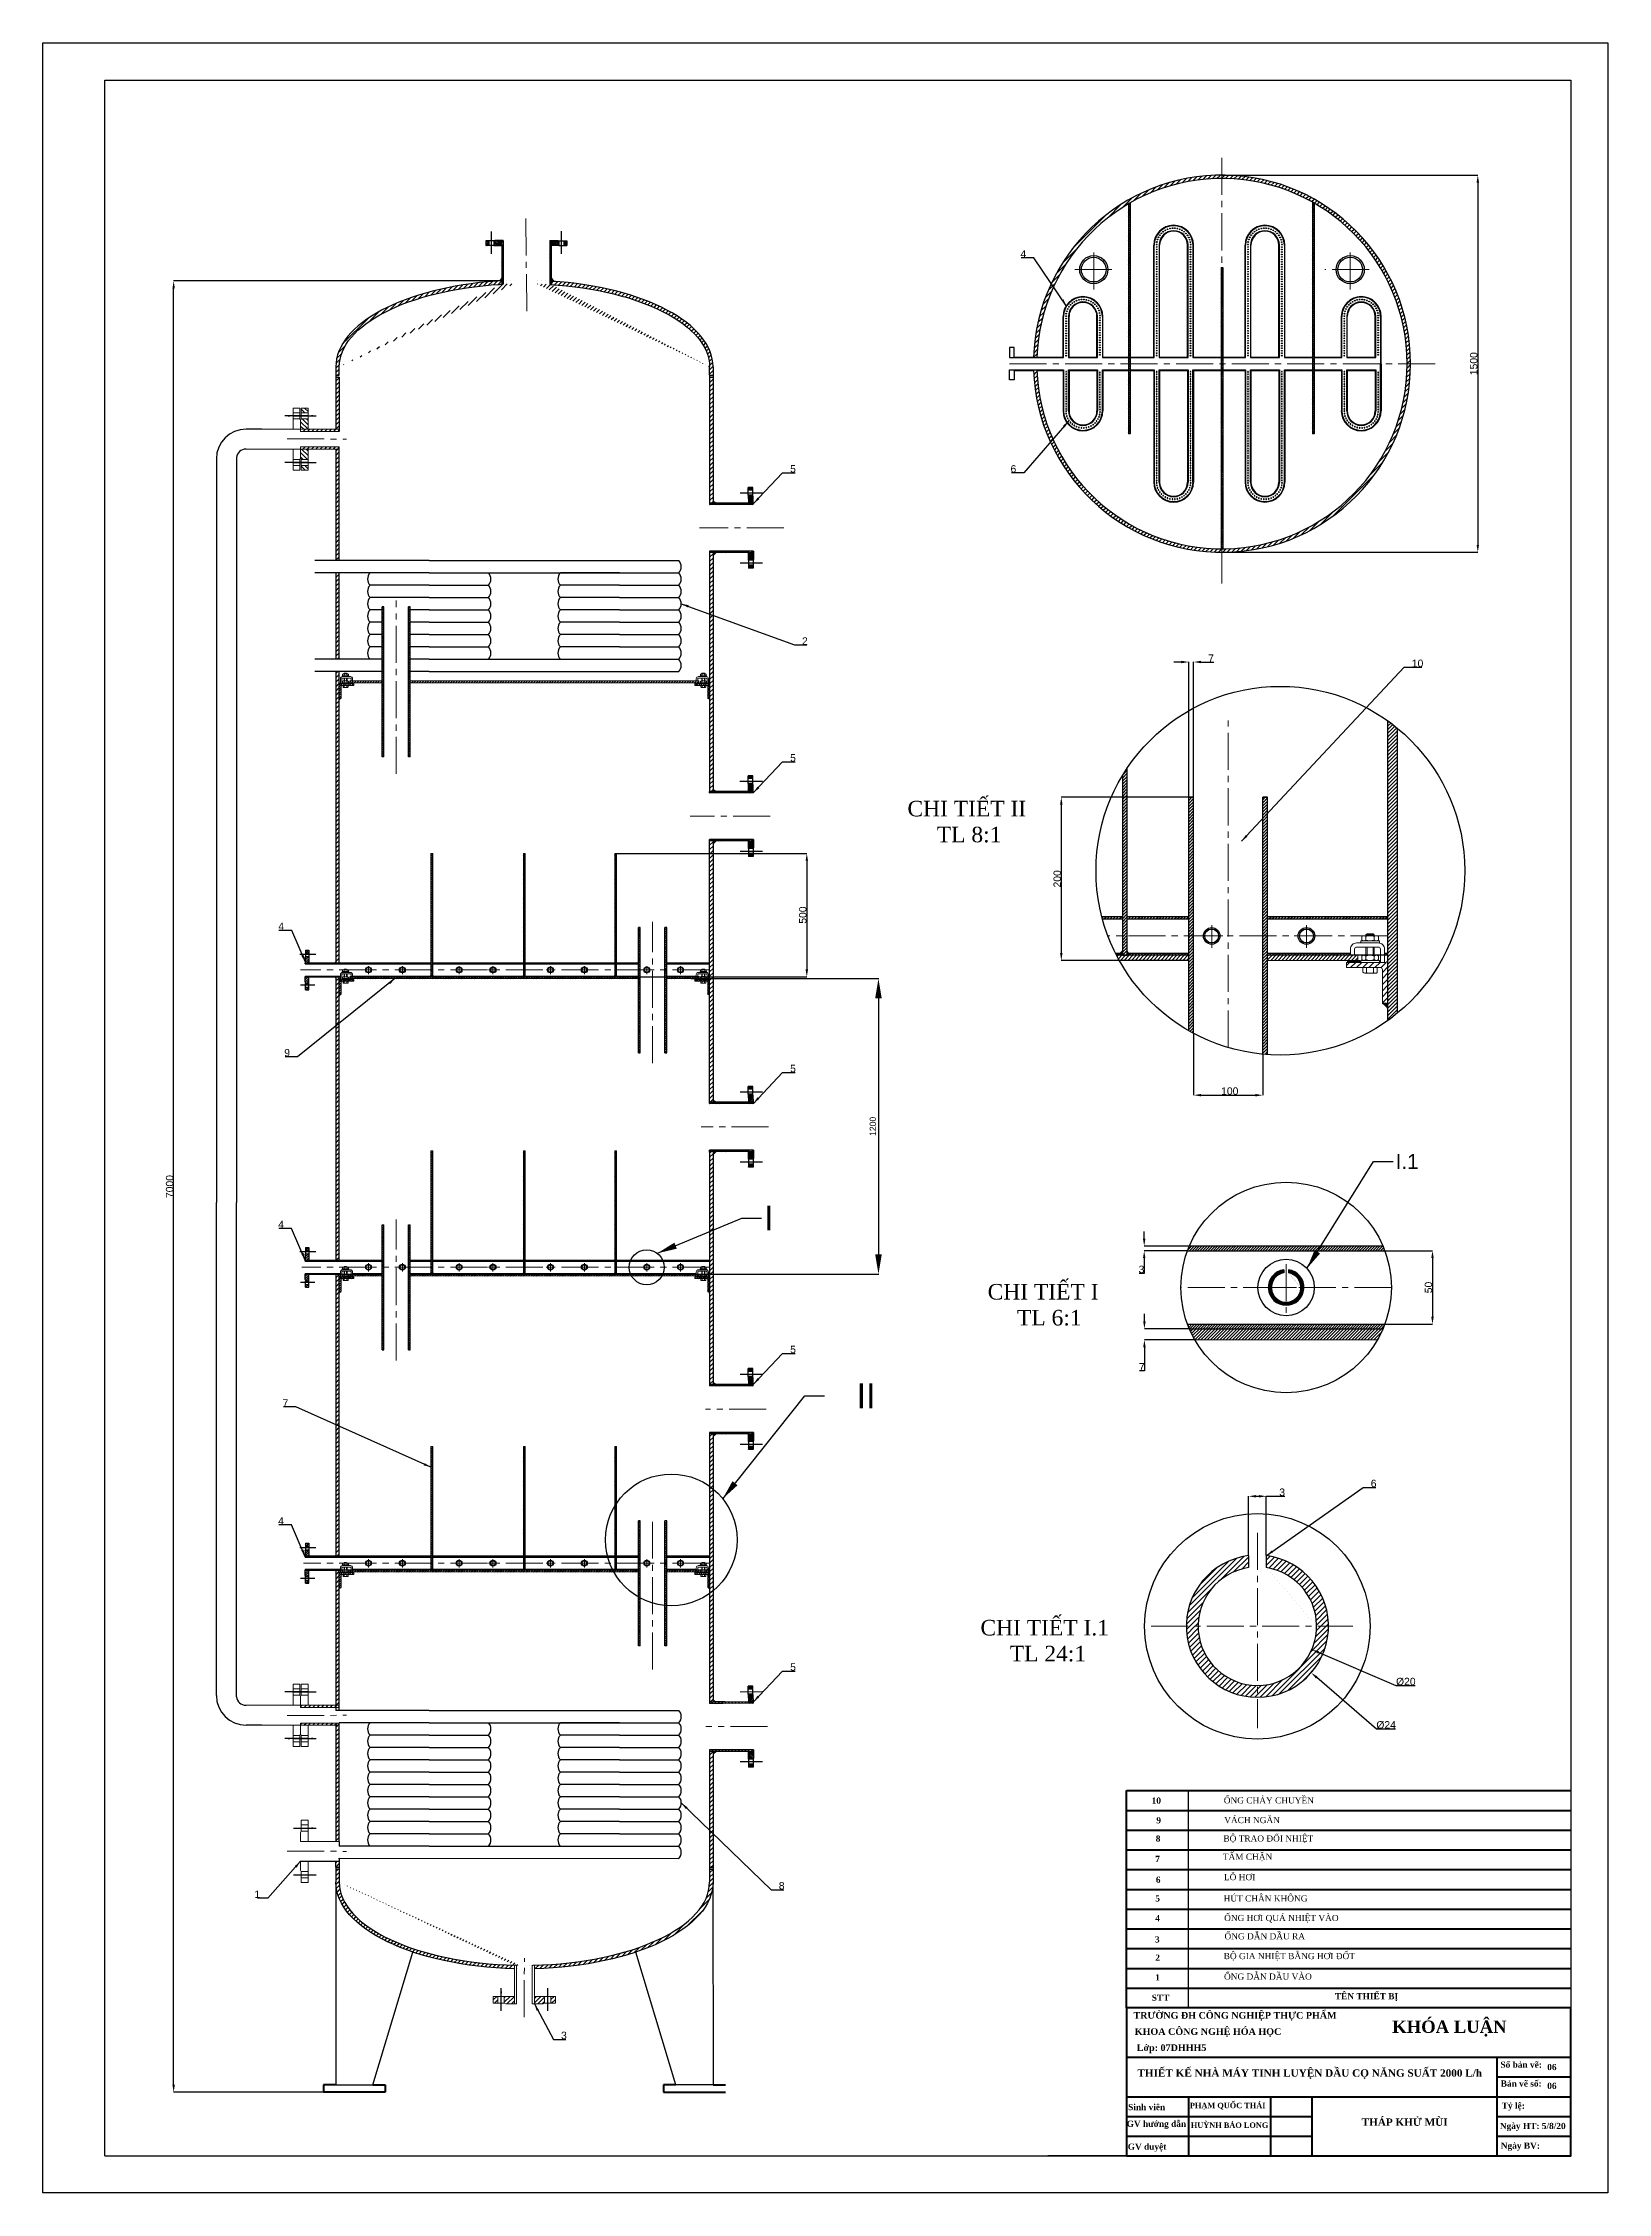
# Model space of a CAD drawing. Header units: inches. Extents: x 102447 to 288095, y 37526 to 105682.
# Drawn here: x 130085 to 136425, y 82265 to 90975 of the extents above; entities that cross this region are included whole.
import ezdxf

# ---------------------------------------------------------------- set-up
doc = ezdxf.new("R2010")
doc.units = ezdxf.units.IN
doc.header["$LTSCALE"] = 200
doc.header["$MEASUREMENT"] = 0
for name, pattern in [('ACAD_ISO04W100', [30, 24, -3, 0, -3]), ('CENTER', [17.5, 13, -1.5, 1.5, -1.5]), ('CENTER2', [1.125, 0.75, -0.125, 0.125, -0.125])]:
    doc.linetypes.add(name, pattern=pattern)
for name, color, linetype, lineweight in [('cb', 7, 'Continuous', 30), ('chinh', 7, 'Continuous', 50), ('DAMPER', 211, 'CENTER', 35), ('KI HIEU', 40, 'Continuous', 25), ('name', 80, 'Continuous', 25), ('tam', 211, 'CENTER2', 18)]:
    doc.layers.add(name, color=color, linetype=linetype, lineweight=lineweight)
for name, color, linetype in [('d', 6, 'Continuous'), ('EQUIP', 3, 'Continuous'), ('Layer1', 5, 'ACAD_ISO04W100')]:
    doc.layers.add(name, color=color, linetype=linetype)
doc.styles.add('HY', font='VHAVAN.TTF')
doc.styles.get("Standard").update_dxf_attribs({"font": 'Font - TrueType - Arial.ttf'})
doc.dimstyles.new('ISO-25', dxfattribs={"dimtxt": 100, "dimasz": 80, "dimexe": 1.25, "dimexo": 0.625, "dimgap": 10, "dimtad": 1, "dimtoh": 1, "dimdec": 0, "dimtxsty": 'Standard', "dimcen": 2.5, "dimadec": 0, "dimazin": 0, "dimtfac": 1, "dimtdec": 0, "dimtmove": 0, "dimatfit": 3, "dimfxl": 1, "dimarcsym": 0})
doc.dimstyles.get("Standard").update_dxf_attribs({"dimtxt": 30, "dimasz": 30, "dimexe": 0.18, "dimexo": 0.0625, "dimgap": 1, "dimtad": 1, "dimtoh": 1, "dimdec": 0, "dimzin": 0, "dimdsep": 46, "dimtxsty": 'Standard', "dimcen": 0.09, "dimadec": 0, "dimazin": 0, "dimtfac": 1, "dimtdec": 0, "dimtofl": 0, "dimtmove": 0, "dimatfit": 3, "dimfxl": 1, "dimtolj": 1, "dimtzin": 0, "dimarcsym": 0})
pattern_1 = [(45, (80692.938, 71634.8885), (-5.2614979, 5.2614979), [])]
pattern_2 = [(180, (137058.7397, 88225.3428), (-1.48817634, 1.48817634), [1.48817634, -1.48817634]), (180, (137058.7397, 88225.9009), (-1.48817634, 1.48817634), [1.48817634, -1.48817634]), (180, (137058.7397, 88226.459), (-1.48817634, 1.48817634), [1.48817634, -1.48817634]), (90, (137058.5537, 88226.645), (1.48817634, 1.48817634), [1.48817634, -1.48817634]), (90, (137057.9956, 88226.645), (1.48817634, 1.48817634), [1.48817634, -1.48817634]), (90, (137057.4375, 88226.645), (1.48817634, 1.48817634), [1.48817634, -1.48817634])]
pattern_3 = [(45, (-22867.8104, 743.9895), (-4.41941738, 4.41941738), [])]
pattern_4 = [(45, (-22867.8104, -454.5223), (-4.41941738, 4.41941738), [])]
pattern_5 = [(45, (80692.938, 70436.377), (-5.2614979, 5.2614979), [])]
pattern_6 = [(180, (137058.7397, 87026.831), (-1.48817634, 1.48817634), [1.48817634, -1.48817634]), (180, (137058.7397, 87027.389), (-1.48817634, 1.48817634), [1.48817634, -1.48817634]), (180, (137058.7397, 87027.9471), (-1.48817634, 1.48817634), [1.48817634, -1.48817634]), (90, (137058.5537, 87028.1332), (1.48817634, 1.48817634), [1.48817634, -1.48817634]), (90, (137057.9956, 87028.1332), (1.48817634, 1.48817634), [1.48817634, -1.48817634]), (90, (137057.4375, 87028.1332), (1.48817634, 1.48817634), [1.48817634, -1.48817634])]
pattern_7 = [(45, (-22867.8104, 1152.9185), (-4.41941738, 4.41941738), [])]
pattern_8 = [(45, (-22867.8104, -1658.987), (-4.41941738, 4.41941738), [])]
pattern_9 = [(45, (80692.938, 69231.912), (-5.2614979, 5.2614979), [])]
pattern_10 = [(180, (137058.7397, 85822.3665), (-1.48817634, 1.48817634), [1.48817634, -1.48817634]), (180, (137058.7397, 85822.9245), (-1.48817634, 1.48817634), [1.48817634, -1.48817634]), (180, (137058.7397, 85823.4826), (-1.48817634, 1.48817634), [1.48817634, -1.48817634]), (90, (137058.5537, 85823.6686), (1.48817634, 1.48817634), [1.48817634, -1.48817634]), (90, (137057.9956, 85823.6686), (1.48817634, 1.48817634), [1.48817634, -1.48817634]), (90, (137057.4375, 85823.6686), (1.48817634, 1.48817634), [1.48817634, -1.48817634])]
pattern_11 = [(45, (-22867.8104, -2857.915), (-4.41941738, 4.41941738), [])]
pattern_12 = [(45, (80692.938, 68032.984), (-5.2614979, 5.2614979), [])]
pattern_13 = [(180, (137058.7397, 84623.4384), (-1.48817634, 1.48817634), [1.48817634, -1.48817634]), (180, (137058.7397, 84623.9965), (-1.48817634, 1.48817634), [1.48817634, -1.48817634]), (180, (137058.7397, 84624.5545), (-1.48817634, 1.48817634), [1.48817634, -1.48817634]), (90, (137058.5537, 84624.7405), (1.48817634, 1.48817634), [1.48817634, -1.48817634]), (90, (137057.9956, 84624.7405), (1.48817634, 1.48817634), [1.48817634, -1.48817634]), (90, (137057.4375, 84624.7405), (1.48817634, 1.48817634), [1.48817634, -1.48817634])]
pattern_14 = [(45, (38671.6433, 34381.4573), (-2.65165043, 2.65165043), [])]
pattern_15 = [(45, (24588.866, 27810.925), (-6.18718434, 6.18718434), [])]
pattern_16 = [(45, (-250793.834, -121648.036), (-10.6066017, 10.6066017), [])]
pattern_17 = [(45, (45085.286, 71704.269), (-8.9094698, 8.9094698), [])]
pattern_18 = [(45, (88568.3686, 74976.216), (-3.3410512, 3.3410512), [])]
pattern_19 = [(135.138745, (175555.338, 75081.538), (3.33295084, 3.34913193), [])]
pattern_20 = [(315, (117763.759, 131318.6757), (3.3410512, 3.3410512), [])]
pattern_21 = [(45.138745, (117869.081, 44331.7063), (3.34913193, -3.33295084), [])]
pattern_22 = [(315, (117763.874, 130060.0634), (3.3410512, 3.3410512), [])]
pattern_23 = [(45.138745, (117869.196, 43073.094), (3.34913193, -3.33295084), [])]
pattern_24 = [(315, (117763.838, 128916.481), (3.3410512, 3.3410512), [])]
pattern_25 = [(45.138745, (117869.16, 41929.5117), (3.34913193, -3.33295084), [])]
pattern_26 = [(315, (117763.882, 127629.971), (3.3410512, 3.3410512), [])]
pattern_27 = [(45.138745, (117869.204, 40643.0016), (3.34913193, -3.33295084), [])]
pattern_28 = [(315, (117763.843, 132486.6945), (3.3410512, 3.3410512), [])]
pattern_29 = [(45.138745, (117869.165, 45499.725), (3.34913193, -3.33295084), [])]
pattern_30 = [(315, (119801.517, 176320.863), (8.9094698, 8.9094698), [])]

msp = doc.modelspace()

# ---------------------------------------------------------------- texts
at = {"linetype": 'Continuous', "char_height": 62.999, "width": 4666.728, "attachment_point": 1}
for s, insert in [('{\\fVNI-Times|b0|i0|c0|p2;\\C2;CHI TIEÁT II\\P     TL 8:1}', (133587.2, 87905.4)), ('{\\fVNI-Times|b0|i0|c0|p2;\\C2;CHI TIEÁT I\\P     TL 6:1}', (133912, 85948)), ('{\\fVNI-Times|b0|i0|c0|p2;\\C2;CHI TIEÁT I.1\\P     TL 24:1}', (133882.9, 84587.2))]:
    msp.add_mtext(s, dxfattribs=dict(at, insert=insert))
at = {"layer": 'cb', "color": 7, "linetype": 'Continuous', "lineweight": 30, "char_height": 25, "width": 717.073, "attachment_point": 1}
for s, insert in [('{\\fTimes New Roman|b0|i0|c0|p18;ỐNG CHẢY CHUYỀN}', (134868.7, 83868.6)), ('{\\fTimes New Roman|b0|i0|c0|p18;VÁCH NGĂN}', (134870.5, 83788.8)), ('{\\fTimes New Roman|b0|i0|c0|p18;BỘ TRAO ĐỔI NHIỆT}', (134867.2, 83714.2)), ('{\\fTimes New Roman|b0|i0|c0|p18;TẤM CHẶN}', (134864.8, 83640.3)), ('{\\fTimes New Roman|b0|i0|c0|p18;LỖ HƠI}', (134869.4, 83557.7)), ('{\\fTimes New Roman|b0|i0|c0|p18;HÚT CHÂN KHÔNG}', (134867.9, 83471.4)), ('{\\fTimes New Roman|b0|i0|c0|p18;ỐNG HƠI QUÁ NHIỆT VÀO}', (134870.2, 83392.1)), ('{\\fTimes New Roman|b0|i0|c0|p18;ỐNG DẪN DẦU RA}', (134871.6, 83317.9)), ('{\\fTimes New Roman|b0|i0|c0|p18;BỘ GIA NHIỆT BẰNG HƠI ĐỐT}', (134868.4, 83237.8)), ('{\\fTimes New Roman|b0|i0|c0|p18;ỐNG DẪN DẦU VÀO}', (134869.7, 83154.7))]:
    msp.add_mtext(s, dxfattribs=dict(at, insert=insert))
at = {"layer": 'DAMPER', "color": 0, "linetype": 'ByBlock', "attachment_point": 3, "style": 'HY'}
for s, insert, char_height in [('{\\fTimes New Roman|b1|i0|c0|p18;\\H1.25x;10}', (134614.3, 83867.9), 20), ('{\\fTimes New Roman|b1|i0|c0|p18;8}', (134612, 83713.7), 25), ('{\\fTimes New Roman|b1|i0|c0|p18;\\H1.25x;9}', (134614.3, 83787.7), 20), ('{\\fTimes New Roman|b1|i0|c0|p18;\\H1.25x;7}', (134610, 83631.4), 20), ('{\\fTimes New Roman|b1|i0|c0|p18;\\H1.25x;6}', (134612.3, 83547.2), 20), ('{\\fTimes New Roman|b1|i0|c0|p18;5}', (134610, 83471.4), 25), ('{\\fTimes New Roman|b1|i0|c0|p18;\\H1.25x;4}', (134610, 83391.4), 20), ('{\\fTimes New Roman|b1|i0|c0|p18;\\H1.25x;3}', (134608.7, 83305.4), 20), ('{\\fTimes New Roman|b1|i0|c0|p18;2}', (134610, 83231.4), 25), ('{\\fTimes New Roman|b1|i0|c0|p18;\\H1.25x;1}', (134610, 83151.4), 20), ('{\\fTimes New Roman|b1|i0|c0|p18;TR\\fTimes New Roman|b1|i0|c163|p18;Ư\\fTimes New Roman|b1|i0|c0|p18;ỜNG \\fTimes New Roman|b1|i0|c238|p18;Đ\\fTimes New Roman|b1|i0|c0|p18;H CÔNG NGHIỆP THỰC PHẨM}', (135325.7, 82998.7), 27), ('{\\fTimes New Roman|b1|i0|c0|p18;\\H1.25x; STT}', (134648.3, 83069), 20), ('{\\fTimes New Roman|b1|i0|c0|p18;\\H1.25x;TÊN THIẾT BỊ}', (135574.9, 83075.1), 20), ('{\\fTimes New Roman|b1|i0|c0|p18;KHOA CÔNG NGHỆ HÓA HỌC }', (135101.8, 82933), 27), ('{\\fTimes New Roman|b1|i0|c0|p18;\\H1.25x;KHÓA LUẬN}', (136014.5, 82964.1), 40), ('{\\fTimes New Roman|b1|i0|c0|p18;Lớp: 07DHHH5}', (134798.3, 82867.7), 27), ('{\\fTimes New Roman|b1|i0|c0|p18;\\H1.5x;THIẾT KẾ NHÀ MÁY TINH LUYỆN DẦU CỌ NĂNG SUẤT 2000 L/h}', (135914.9, 82766.5), 20), ('{\\fTimes New Roman|b1|i0|c0|p18;Số bản vẽ:}', (136157.4, 82797.9), 25), ('{\\fTimes New Roman|b1|i0|c0|p18;06}', (136216.7, 82788.2), 25), ('{\\fTimes New Roman|b1|i0|c0|p18;Bản vẽ số:}', (136156.4, 82721.5), 25), ('{\\fTimes New Roman|b1|i0|c0|p18;06}', (136216.8, 82712.1), 25), ('{\\fTimes New Roman|b1|i0|c0|p18;\\H1.25x;Sinh viên}', (134631.2, 82626), 20), ('{\\fTimes New Roman|b1|i0|c0|p18;PHẠM QUỐC THÁI}', (135037.6, 82631), 22), ('{\\fTimes New Roman|b1|i0|c0|p18;\\H1.5x;THÁP KHỬ MÙI}', (135775.4, 82567.6), 20), ('{\\fTimes New Roman|b1|i0|c0|p18;Tỷ lệ:}', (136088.1, 82631.6), 25), ('{\\fTimes New Roman|b1|i0|c0|p18;\\H1.25x;GV h\\fTimes New Roman|b1|i0|c163|p18;ư\\fTimes New Roman|b1|i0|c0|p18;ớng dẫn}', (134716.1, 82558.4), 20), ('{\\fTimes New Roman|b1|i0|c0|p18;HUỲNH BẢO LONG}', (135049, 82551.2), 22), ('{\\fTimes New Roman|b1|i0|c0|p18;Ngày HT: 5/8/20}', (136253.6, 82549.6), 25), ('{\\fTimes New Roman|b1|i0|c0|p18;\\H1.25x;GV duyệt}', (134636, 82465.7), 20), ('{\\fTimes New Roman|b1|i0|c0|p18;Ngày BV: }', (136149.3, 82469.7), 25)]:
    msp.add_mtext(s, dxfattribs=dict(at, insert=insert, char_height=char_height))
at = {"layer": 'KI HIEU', "char_height": 30}
for s, insert, width, attachment_point in [('\\A1;4', (134068.4, 90106.1), 257.221, 9), ('\\A1;5', (133112.1, 89235), 87.726, 7), ('\\A1;6', (134028.1, 89234.9), 146.482, 9), ('\\A1;2', (133160.1, 88537.8), 213.101, 7), ('\\A1;10', (135630.5, 88447.2), 138.907, 7), ('\\A1;5', (133112, 88064.1), 87.726, 7), ('\\A1;4', (131061.7, 87381.6), 89.18, 9), ('\\A1;9', (131085.8, 86869.6), 142.942, 9), ('\\A1;5', (133112.1, 86805.5), 87.726, 7), ('\\A1;4', (131061.4, 86174.3), 89.18, 9), ('\\A1;5', (133112.1, 85667.6), 87.726, 7), ('\\A1;7', (131079, 85451.1), 106.536, 9), ('\\A1;6', (135464.2, 85124.6), 163.925, 7), ('\\A1;4', (131061.2, 84973.1), 89.18, 9), ('\\A1;5', (133112.1, 84381.1), 87.726, 7), ('\\A1;1', (130965, 83460.9), 114.967, 9), ('\\A1;8', (133066.1, 83495.1), 234.814, 7), ('\\A1;', (130853.8, 83342.5), 1, 9), ('\\A1;3', (132184, 82888.5), 70.188, 7)]:
    msp.add_mtext(s, dxfattribs=dict(at, insert=insert, width=width, attachment_point=attachment_point))
at = {"layer": 'name', "color": 3, "attachment_point": 1}
for s, insert, char_height, width in [('I.1', (135564.9, 86474.5), 60, 172.513), ('I', (133006.3, 86264.8), 100, 156.507), ('II', (133380.8, 85544.9), 100, 564.668)]:
    msp.add_mtext(s, dxfattribs=dict(at, insert=insert, char_height=char_height, width=width))

# ---------------------------------------------------------------- blocks, each defined once
blk = doc.blocks.new('*U28')
blk.add_circle((7.6, 0), 1.5)
blk = doc.blocks.new('*U29')
at = {"color": 0, "linetype": 'ByBlock', "lineweight": -2, "transparency": 16777216}
for p, rotation in [((154285.2, 80737.3), 53.52832466531903), ((154291.7, 80744.9), 45.17088938579433), ((154299.2, 80751.4), 36.81345410626961), ((154307.6, 80756.8), 28.45601882674492), ((154316.7, 80760.9), 20.09858354722029), ((154326.3, 80763.7), 11.74114826769559), ((154336.2, 80765), 3.383712988170878), ((154346.2, 80764.8), 355.0262777086462), ((154356.1, 80763.2), 346.6688424291215), ((154365.6, 80760.2), 338.3114071495968), ((154374.6, 80755.9), 329.953971870072), ((154382.9, 80750.3), 321.5965365905474), ((154271.7, 80690.2), 90), ((154271.7, 80680.2), 90), ((154271.7, 80670.2), 90), ((154271.7, 80660.2), 90), ((154271.7, 80650.2), 90), ((154271.8, 80700.2), 86.9580657834179), ((154273.1, 80710.1), 78.60063050389319), ((154275.8, 80719.7), 70.24319522436846), ((154279.8, 80728.8), 61.88575994484378), ((154390.2, 80743.5), 313.2391013110226), ((154396.5, 80735.7), 304.8816660314979), ((154401.6, 80727.1), 296.5242307519732), ((154405.4, 80717.9), 288.1667954724484), ((154408.8, 80688.3), 270.0000000000002), ((154408.8, 80678.3), 270.0000000000002), ((154408.8, 80668.3), 270.0000000000002), ((154407.8, 80708.2), 279.8093601929238), ((154408.8, 80698.3), 271.451924913399), ((154271.7, 80640.2), 90), ((154271.7, 80630.2), 90), ((154271.7, 80620.2), 90), ((154271.7, 80610.2), 90), ((154271.7, 80600.2), 90), ((154271.7, 80590.2), 90), ((154271.7, 80580.2), 90), ((154271.7, 80570.2), 90), ((154271.7, 80560.2), 90), ((154408.8, 80658.3), 270.0000000000002), ((154408.8, 80648.3), 270.0000000000002), ((154408.8, 80638.3), 270.0000000000002), ((154408.8, 80628.3), 270.0000000000002), ((154408.8, 80618.3), 270.0000000000002), ((154408.8, 80608.3), 270.0000000000002), ((154408.8, 80598.3), 270.0000000000002), ((154408.8, 80588.3), 270.0000000000002), ((154408.8, 80578.3), 270.0000000000002), ((154271.7, 80550.2), 90), ((154271.7, 80540.2), 90), ((154271.7, 80530.2), 90), ((154408.8, 80568.3), 270.0000000000002), ((154408.8, 80558.3), 270.0000000000002), ((154408.8, 80548.3), 270.0000000000002)]:
    blk.add_blockref('*U28', p, dxfattribs=dict(at, rotation=rotation))
blk = doc.blocks.new('*U30')
blk.add_circle((7.6, 0), 1.5)
blk = doc.blocks.new('*U31')
at = {"color": 0, "linetype": 'ByBlock', "lineweight": -2, "transparency": 16777216}
for p, rotation in [((155412.4, 80737.3), 53.52832466531903), ((155418.9, 80744.9), 45.17088938579433), ((155426.4, 80751.4), 36.81345410626961), ((155434.8, 80756.8), 28.45601882674492), ((155443.9, 80760.9), 20.09858354722029), ((155453.5, 80763.7), 11.74114826769559), ((155463.4, 80765), 3.383712988170878), ((155473.4, 80764.8), 355.0262777086462), ((155483.3, 80763.2), 346.6688424291215), ((155492.8, 80760.2), 338.3114071495968), ((155501.8, 80755.9), 329.953971870072), ((155510.1, 80750.3), 321.5965365905474), ((155398.9, 80690.2), 90), ((155398.9, 80680.2), 90), ((155398.9, 80670.2), 90), ((155398.9, 80660.2), 90), ((155398.9, 80650.2), 90), ((155399, 80700.2), 86.9580657834179), ((155400.3, 80710.1), 78.60063050389319), ((155403, 80719.7), 70.24319522436846), ((155407, 80728.8), 61.88575994484378), ((155517.4, 80743.5), 313.2391013110226), ((155523.7, 80735.7), 304.8816660314979), ((155528.8, 80727.1), 296.5242307519732), ((155532.6, 80717.9), 288.1667954724484), ((155536, 80688.3), 270.0000000000002), ((155536, 80678.3), 270.0000000000002), ((155536, 80668.3), 270.0000000000002), ((155535, 80708.2), 279.8093601929238), ((155536, 80698.3), 271.451924913399), ((155398.9, 80640.2), 90), ((155398.9, 80630.2), 90), ((155398.9, 80620.2), 90), ((155398.9, 80610.2), 90), ((155398.9, 80600.2), 90), ((155398.9, 80590.2), 90), ((155398.9, 80580.2), 90), ((155398.9, 80570.2), 90), ((155398.9, 80560.2), 90), ((155536, 80658.3), 270.0000000000002), ((155536, 80648.3), 270.0000000000002), ((155536, 80638.3), 270.0000000000002), ((155536, 80628.3), 270.0000000000002), ((155536, 80618.3), 270.0000000000002), ((155536, 80608.3), 270.0000000000002), ((155536, 80598.3), 270.0000000000002), ((155536, 80588.3), 270.0000000000002), ((155536, 80578.3), 270.0000000000002), ((155398.9, 80550.2), 90), ((155398.9, 80540.2), 90), ((155398.9, 80530.2), 90), ((155536, 80568.3), 270.0000000000002), ((155536, 80558.3), 270.0000000000002), ((155536, 80548.3), 270.0000000000002)]:
    blk.add_blockref('*U30', p, dxfattribs=dict(at, rotation=rotation))
blk = doc.blocks.new('*U32')
blk.add_circle((8, 0), 1.5)
blk = doc.blocks.new('*U33')
at = {"color": 0, "linetype": 'ByBlock', "lineweight": -2, "transparency": 16777216}
for p, rotation in [((154640.4, 81000.1), 77.51120636227944), ((154643.2, 81009.6), 69.1537710827512), ((154647.5, 81018.7), 60.79633580322302), ((154653, 81027), 52.43890052369484), ((154659.6, 81034.5), 44.08146524416665), ((154667.3, 81040.9), 35.72402996463845), ((154675.8, 81046.1), 27.36659468511027), ((154685, 81050), 19.00915940558208), ((154694.6, 81052.6), 10.65172412605386), ((154704.6, 81053.7), 2.294288846525536), ((154714.5, 81053.4), 353.9368535669975), ((154724.4, 81051.6), 345.5794182874691), ((154733.8, 81048.4), 337.2219830079409), ((154742.8, 81043.9), 328.8645477284128), ((154750.9, 81038.1), 320.5071124488846), ((154758.1, 81031.2), 312.1496771693563), ((154764.3, 81023.4), 303.7922418898281), ((154769.2, 81014.7), 295.4348066103), ((154638.8, 80980.2), 90), ((154638.8, 80970.2), 90), ((154638.8, 80960.2), 90), ((154638.8, 80950.2), 90), ((154638.8, 80940.2), 90), ((154638.8, 80930.2), 90), ((154638.8, 80920.2), 90), ((154638.8, 80910.2), 90), ((154638.9, 80990.2), 85.86864164180761), ((154772.8, 81005.4), 287.0773713307718), ((154775.9, 80985.7), 270.3625007717154), ((154775.9, 80975.7), 270.000000000002), ((154775.9, 80965.7), 270.000000000002), ((154775.9, 80955.7), 270.000000000002), ((154775.9, 80945.7), 270.000000000002), ((154775.9, 80935.7), 270.000000000002), ((154775.9, 80925.7), 270.000000000002), ((154775.1, 80995.6), 278.7199360512436), ((154638.8, 80900.2), 90), ((154638.8, 80890.2), 90), ((154638.8, 80880.2), 90), ((154638.8, 80870.2), 90), ((154638.8, 80860.2), 90), ((154638.8, 80850.2), 90), ((154638.8, 80840.2), 90), ((154638.8, 80830.2), 90), ((154638.8, 80820.2), 90), ((154775.9, 80915.7), 270.000000000002), ((154775.9, 80905.7), 270.000000000002), ((154775.9, 80895.7), 270.000000000002), ((154775.9, 80885.7), 270.000000000002), ((154775.9, 80875.7), 270.000000000002), ((154775.9, 80865.7), 270.000000000002), ((154775.9, 80855.7), 270.000000000002), ((154775.9, 80845.7), 270.000000000002), ((154775.9, 80835.7), 270.000000000002), ((154638.8, 80810.2), 90), ((154638.8, 80800.2), 90), ((154638.8, 80790.2), 90), ((154638.8, 80780.2), 90), ((154638.8, 80770.2), 90), ((154638.8, 80760.2), 90), ((154638.8, 80750.2), 90), ((154638.8, 80740.2), 90), ((154775.9, 80825.7), 270.000000000002), ((154775.9, 80815.7), 270.000000000002), ((154775.9, 80805.7), 270.000000000002), ((154775.9, 80795.7), 270.000000000002), ((154775.9, 80785.7), 270.000000000002), ((154775.9, 80775.7), 270.000000000002), ((154775.9, 80765.7), 270.000000000002), ((154775.9, 80755.7), 270.000000000002), ((154638.8, 80730.2), 90), ((154638.8, 80720.2), 90), ((154638.8, 80710.2), 90), ((154638.8, 80700.2), 90), ((154638.8, 80690.2), 90), ((154638.8, 80680.2), 90), ((154638.8, 80670.2), 90), ((154638.8, 80660.2), 90), ((154638.8, 80650.2), 90), ((154775.9, 80745.7), 270.000000000002), ((154775.9, 80735.7), 270.000000000002), ((154775.9, 80725.7), 270.000000000002), ((154775.9, 80715.7), 270.000000000002), ((154775.9, 80705.7), 270.000000000002), ((154775.9, 80695.7), 270.000000000002), ((154775.9, 80685.7), 270.000000000002), ((154775.9, 80675.7), 270.000000000002), ((154775.9, 80665.7), 270.000000000002), ((154638.8, 80640.2), 90), ((154638.8, 80630.2), 90), ((154638.8, 80620.2), 90), ((154638.8, 80610.2), 90), ((154638.8, 80600.2), 90), ((154638.8, 80590.2), 90), ((154638.8, 80580.2), 90), ((154638.8, 80570.2), 90), ((154638.8, 80560.2), 90), ((154775.9, 80655.7), 270.000000000002), ((154775.9, 80645.7), 270.000000000002), ((154775.9, 80635.7), 270.000000000002), ((154775.9, 80625.7), 270.000000000002), ((154775.9, 80615.7), 270.000000000002), ((154775.9, 80605.7), 270.000000000002), ((154775.9, 80595.7), 270.000000000002), ((154775.9, 80585.7), 270.000000000002), ((154775.9, 80575.7), 270.000000000002), ((154638.8, 80550.2), 90), ((154638.8, 80540.2), 90), ((154638.8, 80530.2), 90), ((154775.9, 80565.7), 270.000000000002), ((154775.9, 80555.7), 270.000000000002), ((154775.9, 80545.7), 270.000000000002)]:
    blk.add_blockref('*U32', p, dxfattribs=dict(at, rotation=rotation))
blk = doc.blocks.new('*U34')
blk.add_circle((8, 0), 1.5)
blk = doc.blocks.new('*U35')
at = {"color": 0, "linetype": 'ByBlock', "lineweight": -2, "transparency": 16777216}
for p, rotation in [((155010.4, 81000.1), 77.51120636227944), ((155013.3, 81009.6), 69.1537710827512), ((155017.5, 81018.7), 60.79633580322302), ((155023, 81027), 52.43890052369484), ((155029.7, 81034.5), 44.08146524416665), ((155037.3, 81040.9), 35.72402996463845), ((155045.8, 81046.1), 27.36659468511027), ((155055, 81050), 19.00915940558208), ((155064.7, 81052.6), 10.65172412605386), ((155074.6, 81053.7), 2.294288846525536), ((155084.6, 81053.4), 353.9368535669975), ((155094.4, 81051.6), 345.5794182874691), ((155103.9, 81048.4), 337.2219830079409), ((155112.8, 81043.9), 328.8645477284128), ((155121, 81038.1), 320.5071124488846), ((155128.2, 81031.2), 312.1496771693563), ((155134.3, 81023.4), 303.7922418898281), ((155139.3, 81014.7), 295.4348066103), ((155008.8, 80980.2), 90), ((155008.8, 80970.2), 90), ((155008.8, 80960.2), 90), ((155008.8, 80950.2), 90), ((155008.8, 80940.2), 90), ((155008.8, 80930.2), 90), ((155008.8, 80920.2), 90), ((155008.8, 80910.2), 90), ((155009, 80990.2), 85.86864164180761), ((155142.9, 81005.4), 287.0773713307718), ((155145.9, 80975.7), 270.000000000002), ((155145.9, 80965.7), 270.000000000002), ((155145.9, 80955.7), 270.000000000002), ((155145.9, 80945.7), 270.000000000002), ((155145.9, 80935.7), 270.000000000002), ((155145.9, 80925.7), 270.000000000002), ((155145.9, 80985.7), 270.3625007717154), ((155145.1, 80995.6), 278.7199360512436), ((155008.8, 80900.2), 90), ((155008.8, 80890.2), 90), ((155008.8, 80880.2), 90), ((155008.8, 80870.2), 90), ((155008.8, 80860.2), 90), ((155008.8, 80850.2), 90), ((155008.8, 80840.2), 90), ((155008.8, 80830.2), 90), ((155008.8, 80820.2), 90), ((155145.9, 80915.7), 270.000000000002), ((155145.9, 80905.7), 270.000000000002), ((155145.9, 80895.7), 270.000000000002), ((155145.9, 80885.7), 270.000000000002), ((155145.9, 80875.7), 270.000000000002), ((155145.9, 80865.7), 270.000000000002), ((155145.9, 80855.7), 270.000000000002), ((155145.9, 80845.7), 270.000000000002), ((155145.9, 80835.7), 270.000000000002), ((155008.8, 80810.2), 90), ((155008.8, 80800.2), 90), ((155008.8, 80790.2), 90), ((155008.8, 80780.2), 90), ((155008.8, 80770.2), 90), ((155008.8, 80760.2), 90), ((155008.8, 80750.2), 90), ((155008.8, 80740.2), 90), ((155145.9, 80825.7), 270.000000000002), ((155145.9, 80815.7), 270.000000000002), ((155145.9, 80805.7), 270.000000000002), ((155145.9, 80795.7), 270.000000000002), ((155145.9, 80785.7), 270.000000000002), ((155145.9, 80775.7), 270.000000000002), ((155145.9, 80765.7), 270.000000000002), ((155145.9, 80755.7), 270.000000000002), ((155008.8, 80730.2), 90), ((155008.8, 80720.2), 90), ((155008.8, 80710.2), 90), ((155008.8, 80700.2), 90), ((155008.8, 80690.2), 90), ((155008.8, 80680.2), 90), ((155008.8, 80670.2), 90), ((155008.8, 80660.2), 90), ((155008.8, 80650.2), 90), ((155145.9, 80745.7), 270.000000000002), ((155145.9, 80735.7), 270.000000000002), ((155145.9, 80725.7), 270.000000000002), ((155145.9, 80715.7), 270.000000000002), ((155145.9, 80705.7), 270.000000000002), ((155145.9, 80695.7), 270.000000000002), ((155145.9, 80685.7), 270.000000000002), ((155145.9, 80675.7), 270.000000000002), ((155145.9, 80665.7), 270.000000000002), ((155008.8, 80640.2), 90), ((155008.8, 80630.2), 90), ((155008.8, 80620.2), 90), ((155008.8, 80610.2), 90), ((155008.8, 80600.2), 90), ((155008.8, 80590.2), 90), ((155008.8, 80580.2), 90), ((155008.8, 80570.2), 90), ((155008.8, 80560.2), 90), ((155145.9, 80655.7), 270.000000000002), ((155145.9, 80645.7), 270.000000000002), ((155145.9, 80635.7), 270.000000000002), ((155145.9, 80625.7), 270.000000000002), ((155145.9, 80615.7), 270.000000000002), ((155145.9, 80605.7), 270.000000000002), ((155145.9, 80595.7), 270.000000000002), ((155145.9, 80585.7), 270.000000000002), ((155145.9, 80575.7), 270.000000000002), ((155008.8, 80550.2), 90), ((155008.8, 80540.2), 90), ((155008.8, 80530.2), 90), ((155145.9, 80565.7), 270.000000000002), ((155145.9, 80555.7), 270.000000000002), ((155145.9, 80545.7), 270.000000000002)]:
    blk.add_blockref('*U34', p, dxfattribs=dict(at, rotation=rotation))
blk = doc.blocks.new('*U36')
blk.add_circle((7.6, 0), 1.5)
blk = doc.blocks.new('*U37')
at = {"color": 0, "linetype": 'ByBlock', "lineweight": -2, "transparency": 16777216}
for p, rotation in [((154285.2, 80737.3), 53.52832466531903), ((154291.7, 80744.9), 45.17088938579433), ((154299.2, 80751.4), 36.81345410626961), ((154307.6, 80756.8), 28.45601882674492), ((154316.7, 80760.9), 20.09858354722029), ((154326.3, 80763.7), 11.74114826769559), ((154336.2, 80765), 3.383712988170878), ((154346.2, 80764.8), 355.0262777086462), ((154356.1, 80763.2), 346.6688424291215), ((154365.6, 80760.2), 338.3114071495968), ((154374.6, 80755.9), 329.953971870072), ((154382.9, 80750.3), 321.5965365905474), ((154271.7, 80690.2), 90), ((154271.7, 80680.2), 90), ((154271.7, 80670.2), 90), ((154271.7, 80660.2), 90), ((154271.7, 80650.2), 90), ((154271.8, 80700.2), 86.9580657834179), ((154273.1, 80710.1), 78.60063050389319), ((154275.8, 80719.7), 70.24319522436846), ((154279.8, 80728.8), 61.88575994484378), ((154390.2, 80743.5), 313.2391013110226), ((154396.5, 80735.7), 304.8816660314979), ((154401.6, 80727.1), 296.5242307519732), ((154405.4, 80717.9), 288.1667954724484), ((154408.8, 80688.3), 270.0000000000002), ((154408.8, 80678.3), 270.0000000000002), ((154408.8, 80668.3), 270.0000000000002), ((154407.8, 80708.2), 279.8093601929238), ((154408.8, 80698.3), 271.451924913399), ((154271.7, 80640.2), 90), ((154271.7, 80630.2), 90), ((154271.7, 80620.2), 90), ((154271.7, 80610.2), 90), ((154271.7, 80600.2), 90), ((154271.7, 80590.2), 90), ((154271.7, 80580.2), 90), ((154271.7, 80570.2), 90), ((154271.7, 80560.2), 90), ((154408.8, 80658.3), 270.0000000000002), ((154408.8, 80648.3), 270.0000000000002), ((154408.8, 80638.3), 270.0000000000002), ((154408.8, 80628.3), 270.0000000000002), ((154408.8, 80618.3), 270.0000000000002), ((154408.8, 80608.3), 270.0000000000002), ((154408.8, 80598.3), 270.0000000000002), ((154408.8, 80588.3), 270.0000000000002), ((154408.8, 80578.3), 270.0000000000002), ((154271.7, 80550.2), 90), ((154271.7, 80540.2), 90), ((154271.7, 80530.2), 90), ((154408.8, 80568.3), 270.0000000000002), ((154408.8, 80558.3), 270.0000000000002), ((154408.8, 80548.3), 270.0000000000002)]:
    blk.add_blockref('*U36', p, dxfattribs=dict(at, rotation=rotation))
blk = doc.blocks.new('*U40')
blk.add_circle((7.6, 0), 1.5)
blk = doc.blocks.new('*U41')
at = {"color": 0, "linetype": 'ByBlock', "lineweight": -2, "transparency": 16777216}
for p, rotation in [((155412.4, 80737.3), 53.52832466531903), ((155418.9, 80744.9), 45.17088938579433), ((155426.4, 80751.4), 36.81345410626961), ((155434.8, 80756.8), 28.45601882674492), ((155443.9, 80760.9), 20.09858354722029), ((155453.5, 80763.7), 11.74114826769559), ((155463.4, 80765), 3.383712988170878), ((155473.4, 80764.8), 355.0262777086462), ((155483.3, 80763.2), 346.6688424291215), ((155492.8, 80760.2), 338.3114071495968), ((155501.8, 80755.9), 329.953971870072), ((155510.1, 80750.3), 321.5965365905474), ((155398.9, 80690.2), 90), ((155398.9, 80680.2), 90), ((155398.9, 80670.2), 90), ((155398.9, 80660.2), 90), ((155398.9, 80650.2), 90), ((155399, 80700.2), 86.9580657834179), ((155400.3, 80710.1), 78.60063050389319), ((155403, 80719.7), 70.24319522436846), ((155407, 80728.8), 61.88575994484378), ((155517.4, 80743.5), 313.2391013110226), ((155523.7, 80735.7), 304.8816660314979), ((155528.8, 80727.1), 296.5242307519732), ((155532.6, 80717.9), 288.1667954724484), ((155536, 80688.3), 270.0000000000002), ((155536, 80678.3), 270.0000000000002), ((155536, 80668.3), 270.0000000000002), ((155535, 80708.2), 279.8093601929238), ((155536, 80698.3), 271.451924913399), ((155398.9, 80640.2), 90), ((155398.9, 80630.2), 90), ((155398.9, 80620.2), 90), ((155398.9, 80610.2), 90), ((155398.9, 80600.2), 90), ((155398.9, 80590.2), 90), ((155398.9, 80580.2), 90), ((155398.9, 80570.2), 90), ((155398.9, 80560.2), 90), ((155536, 80658.3), 270.0000000000002), ((155536, 80648.3), 270.0000000000002), ((155536, 80638.3), 270.0000000000002), ((155536, 80628.3), 270.0000000000002), ((155536, 80618.3), 270.0000000000002), ((155536, 80608.3), 270.0000000000002), ((155536, 80598.3), 270.0000000000002), ((155536, 80588.3), 270.0000000000002), ((155536, 80578.3), 270.0000000000002), ((155398.9, 80550.2), 90), ((155398.9, 80540.2), 90), ((155398.9, 80530.2), 90), ((155536, 80568.3), 270.0000000000002), ((155536, 80558.3), 270.0000000000002), ((155536, 80548.3), 270.0000000000002)]:
    blk.add_blockref('*U40', p, dxfattribs=dict(at, rotation=rotation))
blk = doc.blocks.new('*U42')
blk.add_circle((8, 0), 1.5)
blk = doc.blocks.new('*U43')
at = {"color": 0, "linetype": 'ByBlock', "lineweight": -2, "transparency": 16777216}
for p, rotation in [((154640.4, 81000.1), 77.51120636227944), ((154643.2, 81009.6), 69.1537710827512), ((154647.5, 81018.7), 60.79633580322302), ((154653, 81027), 52.43890052369484), ((154659.6, 81034.5), 44.08146524416665), ((154667.3, 81040.9), 35.72402996463845), ((154675.8, 81046.1), 27.36659468511027), ((154685, 81050), 19.00915940558208), ((154694.6, 81052.6), 10.65172412605386), ((154704.6, 81053.7), 2.294288846525536), ((154714.5, 81053.4), 353.9368535669975), ((154724.4, 81051.6), 345.5794182874691), ((154733.8, 81048.4), 337.2219830079409), ((154742.8, 81043.9), 328.8645477284128), ((154750.9, 81038.1), 320.5071124488846), ((154758.1, 81031.2), 312.1496771693563), ((154764.3, 81023.4), 303.7922418898281), ((154769.2, 81014.7), 295.4348066103), ((154638.8, 80980.2), 90), ((154638.8, 80970.2), 90), ((154638.8, 80960.2), 90), ((154638.8, 80950.2), 90), ((154638.8, 80940.2), 90), ((154638.8, 80930.2), 90), ((154638.8, 80920.2), 90), ((154638.8, 80910.2), 90), ((154638.9, 80990.2), 85.86864164180761), ((154772.8, 81005.4), 287.0773713307718), ((154775.9, 80985.7), 270.3625007717154), ((154775.9, 80975.7), 270.000000000002), ((154775.9, 80965.7), 270.000000000002), ((154775.9, 80955.7), 270.000000000002), ((154775.9, 80945.7), 270.000000000002), ((154775.9, 80935.7), 270.000000000002), ((154775.9, 80925.7), 270.000000000002), ((154775.1, 80995.6), 278.7199360512436), ((154638.8, 80900.2), 90), ((154638.8, 80890.2), 90), ((154638.8, 80880.2), 90), ((154638.8, 80870.2), 90), ((154638.8, 80860.2), 90), ((154638.8, 80850.2), 90), ((154638.8, 80840.2), 90), ((154638.8, 80830.2), 90), ((154638.8, 80820.2), 90), ((154775.9, 80915.7), 270.000000000002), ((154775.9, 80905.7), 270.000000000002), ((154775.9, 80895.7), 270.000000000002), ((154775.9, 80885.7), 270.000000000002), ((154775.9, 80875.7), 270.000000000002), ((154775.9, 80865.7), 270.000000000002), ((154775.9, 80855.7), 270.000000000002), ((154775.9, 80845.7), 270.000000000002), ((154775.9, 80835.7), 270.000000000002), ((154638.8, 80810.2), 90), ((154638.8, 80800.2), 90), ((154638.8, 80790.2), 90), ((154638.8, 80780.2), 90), ((154638.8, 80770.2), 90), ((154638.8, 80760.2), 90), ((154638.8, 80750.2), 90), ((154638.8, 80740.2), 90), ((154775.9, 80825.7), 270.000000000002), ((154775.9, 80815.7), 270.000000000002), ((154775.9, 80805.7), 270.000000000002), ((154775.9, 80795.7), 270.000000000002), ((154775.9, 80785.7), 270.000000000002), ((154775.9, 80775.7), 270.000000000002), ((154775.9, 80765.7), 270.000000000002), ((154775.9, 80755.7), 270.000000000002), ((154638.8, 80730.2), 90), ((154638.8, 80720.2), 90), ((154638.8, 80710.2), 90), ((154638.8, 80700.2), 90), ((154638.8, 80690.2), 90), ((154638.8, 80680.2), 90), ((154638.8, 80670.2), 90), ((154638.8, 80660.2), 90), ((154638.8, 80650.2), 90), ((154775.9, 80745.7), 270.000000000002), ((154775.9, 80735.7), 270.000000000002), ((154775.9, 80725.7), 270.000000000002), ((154775.9, 80715.7), 270.000000000002), ((154775.9, 80705.7), 270.000000000002), ((154775.9, 80695.7), 270.000000000002), ((154775.9, 80685.7), 270.000000000002), ((154775.9, 80675.7), 270.000000000002), ((154775.9, 80665.7), 270.000000000002), ((154638.8, 80640.2), 90), ((154638.8, 80630.2), 90), ((154638.8, 80620.2), 90), ((154638.8, 80610.2), 90), ((154638.8, 80600.2), 90), ((154638.8, 80590.2), 90), ((154638.8, 80580.2), 90), ((154638.8, 80570.2), 90), ((154638.8, 80560.2), 90), ((154775.9, 80655.7), 270.000000000002), ((154775.9, 80645.7), 270.000000000002), ((154775.9, 80635.7), 270.000000000002), ((154775.9, 80625.7), 270.000000000002), ((154775.9, 80615.7), 270.000000000002), ((154775.9, 80605.7), 270.000000000002), ((154775.9, 80595.7), 270.000000000002), ((154775.9, 80585.7), 270.000000000002), ((154775.9, 80575.7), 270.000000000002), ((154638.8, 80550.2), 90), ((154638.8, 80540.2), 90), ((154638.8, 80530.2), 90), ((154775.9, 80565.7), 270.000000000002), ((154775.9, 80555.7), 270.000000000002), ((154775.9, 80545.7), 270.000000000002)]:
    blk.add_blockref('*U42', p, dxfattribs=dict(at, rotation=rotation))
blk = doc.blocks.new('*U38')
blk.add_circle((8, 0), 1.5)
blk = doc.blocks.new('*U39')
at = {"color": 0, "linetype": 'ByBlock', "lineweight": -2, "transparency": 16777216}
for p, rotation in [((155010.4, 81000.1), 77.51120636227944), ((155013.3, 81009.6), 69.1537710827512), ((155017.5, 81018.7), 60.79633580322302), ((155023, 81027), 52.43890052369484), ((155029.7, 81034.5), 44.08146524416665), ((155037.3, 81040.9), 35.72402996463845), ((155045.8, 81046.1), 27.36659468511027), ((155055, 81050), 19.00915940558208), ((155064.7, 81052.6), 10.65172412605386), ((155074.6, 81053.7), 2.294288846525536), ((155084.6, 81053.4), 353.9368535669975), ((155094.4, 81051.6), 345.5794182874691), ((155103.9, 81048.4), 337.2219830079409), ((155112.8, 81043.9), 328.8645477284128), ((155121, 81038.1), 320.5071124488846), ((155128.2, 81031.2), 312.1496771693563), ((155134.3, 81023.4), 303.7922418898281), ((155139.3, 81014.7), 295.4348066103), ((155008.8, 80980.2), 90), ((155008.8, 80970.2), 90), ((155008.8, 80960.2), 90), ((155008.8, 80950.2), 90), ((155008.8, 80940.2), 90), ((155008.8, 80930.2), 90), ((155008.8, 80920.2), 90), ((155008.8, 80910.2), 90), ((155009, 80990.2), 85.86864164180761), ((155142.9, 81005.4), 287.0773713307718), ((155145.9, 80975.7), 270.000000000002), ((155145.9, 80965.7), 270.000000000002), ((155145.9, 80955.7), 270.000000000002), ((155145.9, 80945.7), 270.000000000002), ((155145.9, 80935.7), 270.000000000002), ((155145.9, 80925.7), 270.000000000002), ((155145.9, 80985.7), 270.3625007717154), ((155145.1, 80995.6), 278.7199360512436), ((155008.8, 80900.2), 90), ((155008.8, 80890.2), 90), ((155008.8, 80880.2), 90), ((155008.8, 80870.2), 90), ((155008.8, 80860.2), 90), ((155008.8, 80850.2), 90), ((155008.8, 80840.2), 90), ((155008.8, 80830.2), 90), ((155008.8, 80820.2), 90), ((155145.9, 80915.7), 270.000000000002), ((155145.9, 80905.7), 270.000000000002), ((155145.9, 80895.7), 270.000000000002), ((155145.9, 80885.7), 270.000000000002), ((155145.9, 80875.7), 270.000000000002), ((155145.9, 80865.7), 270.000000000002), ((155145.9, 80855.7), 270.000000000002), ((155145.9, 80845.7), 270.000000000002), ((155145.9, 80835.7), 270.000000000002), ((155008.8, 80810.2), 90), ((155008.8, 80800.2), 90), ((155008.8, 80790.2), 90), ((155008.8, 80780.2), 90), ((155008.8, 80770.2), 90), ((155008.8, 80760.2), 90), ((155008.8, 80750.2), 90), ((155008.8, 80740.2), 90), ((155145.9, 80825.7), 270.000000000002), ((155145.9, 80815.7), 270.000000000002), ((155145.9, 80805.7), 270.000000000002), ((155145.9, 80795.7), 270.000000000002), ((155145.9, 80785.7), 270.000000000002), ((155145.9, 80775.7), 270.000000000002), ((155145.9, 80765.7), 270.000000000002), ((155145.9, 80755.7), 270.000000000002), ((155008.8, 80730.2), 90), ((155008.8, 80720.2), 90), ((155008.8, 80710.2), 90), ((155008.8, 80700.2), 90), ((155008.8, 80690.2), 90), ((155008.8, 80680.2), 90), ((155008.8, 80670.2), 90), ((155008.8, 80660.2), 90), ((155008.8, 80650.2), 90), ((155145.9, 80745.7), 270.000000000002), ((155145.9, 80735.7), 270.000000000002), ((155145.9, 80725.7), 270.000000000002), ((155145.9, 80715.7), 270.000000000002), ((155145.9, 80705.7), 270.000000000002), ((155145.9, 80695.7), 270.000000000002), ((155145.9, 80685.7), 270.000000000002), ((155145.9, 80675.7), 270.000000000002), ((155145.9, 80665.7), 270.000000000002), ((155008.8, 80640.2), 90), ((155008.8, 80630.2), 90), ((155008.8, 80620.2), 90), ((155008.8, 80610.2), 90), ((155008.8, 80600.2), 90), ((155008.8, 80590.2), 90), ((155008.8, 80580.2), 90), ((155008.8, 80570.2), 90), ((155008.8, 80560.2), 90), ((155145.9, 80655.7), 270.000000000002), ((155145.9, 80645.7), 270.000000000002), ((155145.9, 80635.7), 270.000000000002), ((155145.9, 80625.7), 270.000000000002), ((155145.9, 80615.7), 270.000000000002), ((155145.9, 80605.7), 270.000000000002), ((155145.9, 80595.7), 270.000000000002), ((155145.9, 80585.7), 270.000000000002), ((155145.9, 80575.7), 270.000000000002), ((155008.8, 80550.2), 90), ((155008.8, 80540.2), 90), ((155008.8, 80530.2), 90), ((155145.9, 80565.7), 270.000000000002), ((155145.9, 80555.7), 270.000000000002), ((155145.9, 80545.7), 270.000000000002)]:
    blk.add_blockref('*U38', p, dxfattribs=dict(at, rotation=rotation))
blk = doc.blocks.new('*D58')
at = {"color": 0, "lineweight": -2, "transparency": 16777216}
for p, q in [((132709.2, 87185), (133471, 87185)), ((133469.8, 87105), (133469.8, 86068)), ((132686.4, 85988), (133471, 85988))]:
    blk.add_line(p, q, dxfattribs=at)
at = {"color": 0, "transparency": 16777216}
for points in [[(133456.4, 87105), (133483.1, 87105), (133469.8, 87185)], [(133456.4, 86068), (133483.1, 86068), (133469.8, 85988)]]:
    blk.add_solid(points, dxfattribs=at)
at = {"layer": 'Defpoints', "color": 0, "transparency": 16777216}
for p in [(132708.6, 87185), (132685.8, 85988), (133469.8, 85988)]:
    blk.add_point(p, dxfattribs=at)
at = {"color": 0, "transparency": 16777216, "insert": (133447, 86586.5), "char_height": 100, "attachment_point": 5, "rotation": 90}
blk.add_mtext('{\\H0.25x;1200}', dxfattribs=at)
blk = doc.blocks.new('*D59')
at = {"color": 0, "lineweight": -2, "transparency": 16777216}
for p, q in [((132409.1, 87692.4), (133179.7, 87692.4)), ((133179.5, 87662.4), (133179.5, 87222.5)), ((132421.6, 87192.5), (133179.7, 87192.5))]:
    blk.add_line(p, q, dxfattribs=at)
at = {"color": 0, "transparency": 16777216}
for points in [[(133174.5, 87662.4), (133184.5, 87662.4), (133179.5, 87692.4)], [(133174.5, 87222.5), (133184.5, 87222.5), (133179.5, 87192.5)]]:
    blk.add_solid(points, dxfattribs=at)
at = {"layer": 'Defpoints', "color": 0, "transparency": 16777216}
for p in [(132409, 87692.4), (132421.6, 87192.5), (133179.5, 87192.5)]:
    blk.add_point(p, dxfattribs=at)
at = {"color": 0, "transparency": 16777216, "insert": (133163.2, 87442.5), "char_height": 30, "attachment_point": 5, "rotation": 90}
blk.add_mtext('\\A1;500', dxfattribs=at)
blk = doc.blocks.new('*D74')
at = {"layer": 'Defpoints', "color": 0, "transparency": 16777216}
for p in [(134727, 87919.7), (134210.5, 87258.9), (134727, 87258.9)]:
    blk.add_point(p, dxfattribs=at)
at = {"layer": 'EQUIP', "color": 0, "lineweight": -2, "transparency": 16777216}
for p, q in [((134727, 87919.7), (134210.3, 87919.7)), ((134210.5, 87889.7), (134210.5, 87288.9)), ((134727, 87258.9), (134210.3, 87258.9))]:
    blk.add_line(p, q, dxfattribs=at)
at = {"layer": 'EQUIP', "color": 0, "transparency": 16777216}
for points in [[(134205.5, 87889.7), (134215.5, 87889.7), (134210.5, 87919.7)], [(134205.5, 87288.9), (134215.5, 87288.9), (134210.5, 87258.9)]]:
    blk.add_solid(points, dxfattribs=at)
at = {"layer": 'EQUIP', "color": 0, "transparency": 16777216, "insert": (134194.1, 87589.3), "char_height": 30, "attachment_point": 5, "rotation": 90}
blk.add_mtext('\\A1;200', dxfattribs=at)
blk = doc.blocks.new('*D75')
at = {"layer": 'Defpoints', "color": 0, "transparency": 16777216}
for p in [(134746.6, 86963.3), (135026.6, 86878.8), (135026.6, 86712.9)]:
    blk.add_point(p, dxfattribs=at)
at = {"layer": 'EQUIP', "color": 0, "lineweight": -2, "transparency": 16777216}
for p, q in [((134746.6, 86963.2), (134746.6, 86712.8)), ((135026.6, 86878.8), (135026.6, 86712.8)), ((134776.6, 86712.9), (134996.6, 86712.9))]:
    blk.add_line(p, q, dxfattribs=at)
at = {"layer": 'EQUIP', "color": 0, "transparency": 16777216}
for points in [[(134776.6, 86717.9), (134776.6, 86707.9), (134746.6, 86712.9)], [(134996.6, 86717.9), (134996.6, 86707.9), (135026.6, 86712.9)]]:
    blk.add_solid(points, dxfattribs=at)
at = {"layer": 'EQUIP', "color": 0, "transparency": 16777216, "insert": (134892.9, 86729.3), "char_height": 30, "attachment_point": 5}
blk.add_mtext('\\A1;100', dxfattribs=at)
blk = doc.blocks.new('*D76')
at = {"layer": 'Defpoints', "color": 0, "transparency": 16777216}
for p in [(134546.3, 86082.7), (134721.7, 86082.7), (134729.2, 86101.3)]:
    blk.add_point(p, dxfattribs=at)
at = {"layer": 'EQUIP', "color": 0, "lineweight": -2, "transparency": 16777216}
for p, q in [((134546.3, 86131.3), (134546.3, 86161.3)), ((134729.1, 86101.3), (134546.1, 86101.3)), ((134721.7, 86082.7), (134546.1, 86082.7)), ((134546.3, 85990.8), (134525.6, 85990.8)), ((134546.3, 86052.7), (134546.3, 85990.8))]:
    blk.add_line(p, q, dxfattribs=at)
at = {"layer": 'EQUIP', "color": 0, "transparency": 16777216}
for points in [[(134541.3, 86131.3), (134551.3, 86131.3), (134546.3, 86101.3)], [(134541.3, 86052.7), (134551.3, 86052.7), (134546.3, 86082.7)]]:
    blk.add_solid(points, dxfattribs=at)
at = {"layer": 'EQUIP', "color": 0, "transparency": 16777216, "insert": (134535.4, 86007.1), "char_height": 30, "attachment_point": 5}
blk.add_mtext('\\A1;3', dxfattribs=at)
blk = doc.blocks.new('*D77')
at = {"layer": 'Defpoints', "color": 0, "transparency": 16777216}
for p in [(134547.2, 85721.8), (134729.2, 85766.5), (134751.4, 85721.8)]:
    blk.add_point(p, dxfattribs=at)
at = {"layer": 'EQUIP', "color": 0, "lineweight": -2, "transparency": 16777216}
for p, q in [((134547.2, 85796.5), (134547.2, 85826.5)), ((134729.1, 85766.5), (134547, 85766.5)), ((134751.3, 85721.8), (134547, 85721.8)), ((134547.2, 85691.8), (134547.2, 85596.4)), ((134547.2, 85596.4), (134526.8, 85596.4))]:
    blk.add_line(p, q, dxfattribs=at)
at = {"layer": 'EQUIP', "color": 0, "transparency": 16777216}
for points in [[(134542.2, 85796.5), (134552.2, 85796.5), (134547.2, 85766.5)], [(134542.2, 85691.8), (134552.2, 85691.8), (134547.2, 85721.8)]]:
    blk.add_solid(points, dxfattribs=at)
at = {"layer": 'EQUIP', "color": 0, "transparency": 16777216, "insert": (134536.5, 85612.4), "char_height": 30, "attachment_point": 5}
blk.add_mtext('\\A1;7', dxfattribs=at)
blk = doc.blocks.new('*D78')
at = {"layer": 'Defpoints', "color": 0, "transparency": 16777216}
for p in [(135520.9, 86082.7), (135520.9, 85785.1), (135714.2, 85785.1)]:
    blk.add_point(p, dxfattribs=at)
at = {"layer": 'EQUIP', "color": 0, "lineweight": -2, "transparency": 16777216}
for p, q in [((135521, 86082.7), (135714.4, 86082.7)), ((135714.2, 86052.7), (135714.2, 85815.1)), ((135521, 85785.1), (135714.4, 85785.1))]:
    blk.add_line(p, q, dxfattribs=at)
at = {"layer": 'EQUIP', "color": 0, "transparency": 16777216}
for points in [[(135709.2, 86052.7), (135719.2, 86052.7), (135714.2, 86082.7)], [(135709.2, 85815.1), (135719.2, 85815.1), (135714.2, 85785.1)]]:
    blk.add_solid(points, dxfattribs=at)
at = {"layer": 'EQUIP', "color": 0, "transparency": 16777216, "insert": (135697.9, 85933.9), "char_height": 30, "attachment_point": 5, "rotation": 90}
blk.add_mtext('\\A1;50', dxfattribs=at)
blk = doc.blocks.new('*D79')
at = {"layer": 'Defpoints', "color": 0, "transparency": 16777216}
for p in [(134746.6, 88467.7), (134727, 87919.7), (134746.6, 87919.7)]:
    blk.add_point(p, dxfattribs=at)
at = {"layer": 'EQUIP', "color": 0, "lineweight": -2, "transparency": 16777216}
for p, q in [((134697, 88467.7), (134667, 88467.7)), ((134727, 87919.8), (134727, 88467.8)), ((134746.6, 87919.8), (134746.6, 88467.8)), ((134776.6, 88467.7), (134828, 88467.7))]:
    blk.add_line(p, q, dxfattribs=at)
at = {"layer": 'EQUIP', "color": 0, "transparency": 16777216}
for points in [[(134697, 88472.7), (134697, 88462.7), (134727, 88467.7)], [(134776.6, 88472.7), (134776.6, 88462.7), (134746.6, 88467.7)]]:
    blk.add_solid(points, dxfattribs=at)
at = {"layer": 'EQUIP', "color": 0, "transparency": 16777216, "insert": (134817.3, 88483.7), "char_height": 30, "attachment_point": 5}
blk.add_mtext('\\A1;7', dxfattribs=at)
blk = doc.blocks.new('*D80')
at = {"layer": 'Defpoints', "color": 0, "transparency": 16777216}
for p in [(130614.5, 90011.5), (131933.4, 90011.5), (131271.5, 82674.2)]:
    blk.add_point(p, dxfattribs=at)
at = {"layer": 'EQUIP', "color": 0, "lineweight": -2, "transparency": 16777216}
for p, q in [((131933.3, 90011.5), (130614.3, 90011.5)), ((130614.5, 82704.2), (130614.5, 89981.5)), ((131271.4, 82674.2), (130614.3, 82674.2))]:
    blk.add_line(p, q, dxfattribs=at)
at = {"layer": 'EQUIP', "color": 0, "transparency": 16777216}
for points in [[(130609.5, 89981.5), (130619.5, 89981.5), (130614.5, 90011.5)], [(130609.5, 82704.2), (130619.5, 82704.2), (130614.5, 82674.2)]]:
    blk.add_solid(points, dxfattribs=at)
at = {"layer": 'EQUIP', "color": 0, "transparency": 16777216, "insert": (130598.2, 86342.8), "char_height": 30, "attachment_point": 5, "rotation": 90}
blk.add_mtext('\\A1;7000', dxfattribs=at)
blk = doc.blocks.new('*D81')
at = {"layer": 'Defpoints', "color": 0, "transparency": 16777216}
for p in [(134861.4, 90440.3), (134861.4, 88912.3), (135897.8, 88912.3)]:
    blk.add_point(p, dxfattribs=at)
at = {"layer": 'EQUIP', "color": 0, "lineweight": -2, "transparency": 16777216}
for p, q in [((134861.5, 90440.3), (135897.9, 90440.3)), ((135897.8, 90410.3), (135897.8, 88942.3)), ((134861.5, 88912.3), (135897.9, 88912.3))]:
    blk.add_line(p, q, dxfattribs=at)
at = {"layer": 'EQUIP', "color": 0, "transparency": 16777216}
for points in [[(135892.8, 90410.3), (135902.8, 90410.3), (135897.8, 90440.3)], [(135892.8, 88942.3), (135902.8, 88942.3), (135897.8, 88912.3)]]:
    blk.add_solid(points, dxfattribs=at)
at = {"layer": 'EQUIP', "color": 0, "transparency": 16777216, "insert": (135881.4, 89676.3), "char_height": 30, "attachment_point": 5, "rotation": 90}
blk.add_mtext('\\A1;1500', dxfattribs=at)
blk = doc.blocks.new('*D82')
at = {"layer": 'Defpoints', "color": 0, "transparency": 16777216}
for p in [(134784.4, 84656.5), (135225.4, 84466.9)]:
    blk.add_point(p, dxfattribs=at)
at = {"layer": 'EQUIP', "color": 0, "lineweight": -2, "transparency": 16777216}
for p, q in [((135004.8, 84561.7), (135005, 84561.7)), ((135004.9, 84561.6), (135004.9, 84561.8)), ((135567.3, 84319.8), (135252.9, 84455)), ((135643.8, 84319.8), (135567.3, 84319.8))]:
    blk.add_line(p, q, dxfattribs=at)
at = {"layer": 'EQUIP', "color": 0, "transparency": 16777216}
blk.add_solid([(135254.9, 84459.6), (135250.9, 84450.4), (135225.4, 84466.9)], dxfattribs=at)
at = {"layer": 'EQUIP', "color": 0, "transparency": 16777216, "insert": (135606.1, 84337), "char_height": 30, "attachment_point": 5}
blk.add_mtext('\\A1;%%C20', dxfattribs=at)
blk = doc.blocks.new('*D83')
at = {"layer": 'Defpoints', "color": 0, "transparency": 16777216}
for p in [(134787, 84750), (135222.7, 84373.3)]:
    blk.add_point(p, dxfattribs=at)
at = {"layer": 'EQUIP', "color": 0, "lineweight": -2, "transparency": 16777216}
for p, q in [((135004.8, 84561.7), (135005, 84561.7)), ((135004.9, 84561.6), (135004.9, 84561.8)), ((135487.6, 84144.3), (135245.4, 84353.7)), ((135564.1, 84144.3), (135487.6, 84144.3))]:
    blk.add_line(p, q, dxfattribs=at)
at = {"layer": 'EQUIP', "color": 0, "transparency": 16777216}
blk.add_solid([(135248.7, 84357.4), (135242.1, 84349.9), (135222.7, 84373.3)], dxfattribs=at)
at = {"layer": 'EQUIP', "color": 0, "transparency": 16777216, "insert": (135526.3, 84161.4), "char_height": 30, "attachment_point": 5}
blk.add_mtext('\\A1;%%C24', dxfattribs=at)
blk = doc.blocks.new('*D84')
at = {"layer": 'Defpoints', "color": 0, "transparency": 16777216}
for p in [(135040.9, 85088), (134968.9, 84847.4), (135040.9, 84847.4)]:
    blk.add_point(p, dxfattribs=at)
at = {"layer": 'EQUIP', "color": 0, "lineweight": -2, "transparency": 16777216}
for p, q in [((134968.9, 84847.5), (134968.9, 85088.2)), ((134998.9, 85088), (135010.9, 85088)), ((135040.9, 84847.5), (135040.9, 85088.2)), ((135040.9, 85088), (135115.9, 85088))]:
    blk.add_line(p, q, dxfattribs=at)
at = {"layer": 'EQUIP', "color": 0, "transparency": 16777216}
for points in [[(134998.9, 85093), (134998.9, 85083), (134968.9, 85088)], [(135010.9, 85093), (135010.9, 85083), (135040.9, 85088)]]:
    blk.add_solid(points, dxfattribs=at)
at = {"layer": 'EQUIP', "color": 0, "transparency": 16777216, "insert": (135105.1, 85104.3), "char_height": 30, "attachment_point": 5}
blk.add_mtext('\\A1;3', dxfattribs=at)

# ---------------------------------------------------------------- dimensions: what is measured, and where the dimension line sits
dim = msp.add_linear_dim(base=(133179.5, 87192.5), p1=(132409, 87692.4), p2=(132421.6, 87192.5), angle=90, text='500', dimstyle='Standard')
dim.commit()
dim.dimension.update_dxf_attribs({"geometry": '*D59', "text_midpoint": (133163.2, 87442.5)})
at = {"color": 3}
dim = msp.add_linear_dim(base=(133469.8, 85988), p1=(132708.6, 87185), p2=(132685.8, 85988), angle=90, text='{\\H0.25x;1200}', dimstyle='ISO-25', dxfattribs=at)
dim.commit()
dim.dimension.update_dxf_attribs({"geometry": '*D58', "text_midpoint": (133469.8, 86586.5), "dimtype": 160})
at = {"layer": 'EQUIP'}
for base, p1, p2, text, picture, middle in [((135897.8, 88912.3), (134861.4, 90440.3), (134861.4, 88912.3), '1500', '*D81', (135881.4, 89676.3)), ((130614.5, 90011.5), (131271.5, 82674.2), (131933.4, 90011.5), '7000', '*D80', (130598.2, 86342.8)), ((134210.5, 87258.9), (134727, 87919.7), (134727, 87258.9), '200', '*D74', (134194.1, 87589.3)), ((135714.2, 85785.1), (135520.9, 86082.7), (135520.9, 85785.1), '50', '*D78', (135697.9, 85933.9))]:
    dim = msp.add_linear_dim(base=base, p1=p1, p2=p2, angle=90, text=text, dimstyle='Standard', dxfattribs=at)
    dim.commit()
    dim.dimension.update_dxf_attribs({"geometry": picture, "text_midpoint": middle})
dim = msp.add_linear_dim(base=(134746.6, 88467.7), p1=(134727, 87919.7), p2=(134746.6, 87919.7), text='7', dimstyle='Standard', dxfattribs=at)
dim.commit()
dim.dimension.update_dxf_attribs({"geometry": '*D79', "text_midpoint": (134817.3, 88483.7)})
dim = msp.add_linear_dim(base=(135026.6, 86712.9), p1=(134746.6, 86963.3), p2=(135026.6, 86878.8), text='100', dimstyle='Standard', dxfattribs=at)
dim.commit()
dim.dimension.update_dxf_attribs({"geometry": '*D75', "text_midpoint": (134892.9, 86712.9), "dimtype": 160})
for base, p1, p2, angle, text, picture, middle, dimtype in [((134546.3, 86082.7), (134729.2, 86101.3), (134721.7, 86082.7), 90, '3', '*D76', (134535.4, 85990.8), 160), ((134547.2, 85721.8), (134729.2, 85766.5), (134751.4, 85721.8), 90, '7', '*D77', (134536.5, 85596.4), 160), ((135040.9, 85088), (134968.9, 84847.4), (135040.9, 84847.4), 0, '3', '*D84', (135105.1, 85088), 161)]:
    dim = msp.add_linear_dim(base=base, p1=p1, p2=p2, angle=angle, text=text, dimstyle='Standard', dxfattribs=at)
    dim.commit()
    dim.dimension.update_dxf_attribs({"geometry": picture, "text_midpoint": middle, "dimtype": dimtype})
for p1, p2, text, picture, middle in [((134787, 84750), (135222.7, 84373.3), '%%C24', '*D83', (135526.3, 84144.3)), ((134784.4, 84656.5), (135225.4, 84466.9), '%%C20', '*D82', (135606.1, 84319.8))]:
    dim = msp.add_diameter_dim_2p(p1=p1, p2=p2, text=text, dimstyle='Standard', dxfattribs=at)
    dim.commit()
    dim.dimension.update_dxf_attribs({"geometry": picture, "text_midpoint": middle, "dimtype": 163})

# ---------------------------------------------------------------- hatches: boundary and pattern name
h = msp.add_hatch()
h.set_pattern_fill('ANSI31', color=6, scale=100)
h.set_pattern_definition([(45, (-20041.948, 9171.128), (-8.8388348, 8.8388348), [])])
h.paths.add_polyline_path([(134111.7, 89651.3), (134097.8, 89651.3, 61.106905), (134097.8, 89701.3), (134111.7, 89701.3, -59.9866)])
h = msp.add_hatch()
h.set_pattern_fill('ANSI31', color=6, scale=50)
h.set_pattern_definition([(45, (-20041.9475, 9171.128), (-4.41941738, 4.41941738), [])])
h.paths.add_polyline_path([(134489.9, 90327.9, 0.002694), (134482.9, 90323.8), (134482.9, 89392.7), (134489.9, 89392.7)])
h.paths.add_polyline_path([(135234.9, 90326.7, 0.002682), (135227.9, 90330.7), (135227.9, 89392.7), (135234.9, 89392.7)])
edge = h.paths.add_edge_path()
edge.add_line((134864.9, 90066.3), (134857.9, 90066.3))
edge.add_line((134857.9, 90066.3), (134857.9, 88926.3))
edge.add_arc((134861.3, 89676.3), 750, 269.73926, 270.27399)
edge.add_line((134864.9, 88926.3), (134864.9, 90066.3))
h = msp.add_hatch()
h.set_pattern_fill('ANSI31', color=256, scale=100)
h.paths.add_polyline_path([(131285.4, 89622.2), (131271.5, 89622.2), (131271.5, 89411), (131285.4, 89411)])
edge = h.paths.add_edge_path()
edge.add_ellipse((132035.5, 89663.9), major_axis=(-750, 0), ratio=0.448962, start_angle=277.68705, end_angle=360, ccw=False)
edge.add_ellipse((132035.5, 89663.9), major_axis=(-750, 0), ratio=0.448962, start_angle=277.02029, end_angle=277.68705, ccw=False)
edge.add_line((131943.8, 89998.1), (131943.8, 90012.1))
edge.add_ellipse((132035.5, 89663.9), major_axis=(-764, 0), ratio=0.459033, start_angle=276.89645, end_angle=278.47044)
edge.add_ellipse((132035.5, 89663.9), major_axis=(-764, 0), ratio=0.459033, start_angle=278.47044, end_angle=360)
edge.add_line((131271.5, 89663.9), (131271.5, 89629.6))
edge.add_line((131271.5, 89629.6), (131285.4, 89629.6))
edge.add_line((131285.4, 89629.6), (131285.5, 89663.9))
h.paths.add_polyline_path([(131285.4, 89330.3), (131271.5, 89330.3), (131271.5, 88878.7), (131285.4, 88878.7)])
edge = h.paths.add_edge_path()
edge.add_ellipse((132035.5, 89663.9), major_axis=(-764, 0), ratio=0.459033, start_angle=180, end_angle=260.16301)
edge.add_line((132166.1, 90009.5), (132152.3, 90010.5))
edge.add_ellipse((132035.5, 89663.9), major_axis=(-764, 0), ratio=0.459033, start_angle=261.20715, end_angle=261.86558)
edge.add_line((132143.6, 90011.1), (132143.6, 89997.1))
edge.add_ellipse((132035.5, 89663.9), major_axis=(-750, 0), ratio=0.448962, start_angle=180.03245, end_angle=261.70886, ccw=False)
edge.add_line((132785.5, 89664.1), (132785.5, 89629.6))
edge.add_line((132785.5, 89629.6), (132799.6, 89629.6))
edge.add_line((132799.6, 89629.6), (132799.6, 89663.9))
h.paths.add_polyline_path([(132799.6, 89622.2), (132785.5, 89622.2), (132785.6, 89111.2), (132799.6, 89111.3)])
h.paths.add_polyline_path([(132799.6, 88911.4), (132785.6, 88911.4), (132785.6, 87943.2), (132799.6, 87943.3)])
h.paths.add_polyline_path([(131285.4, 88828.7), (131271.5, 88828.7), (131271.5, 88478.7), (131285.4, 88478.7)])
h.paths.add_polyline_path([(131285.4, 88428.7), (131271.5, 88428.7), (131271.5, 87248.3), (131285.4, 87248.3)])
h.paths.add_polyline_path([(132799.6, 87743.4), (132785.6, 87743.4), (132785.6, 86684.6), (132799.6, 86684.6)])
at = {"linetype": 'Continuous'}
for color, points in [(0, [(131932.4, 90011.1), (131943.9, 90012), (131943.9, 90028.6)]), (0, [(132155.3, 90010.3), (132143.6, 90024.9), (132143.6, 90011.3)]), (0, [(132799.7, 89122.7), (132799.5, 89111.3), (132816.2, 89111.2)]), (0, [(132799.7, 88899.8), (132812.5, 88911.4), (132799.5, 88911.4)]), (0, [(132799.6, 87954.7), (132799.5, 87943.2), (132816.1, 87943.2)]), (0, [(132799.6, 87731.8), (132812.4, 87743.4), (132799.6, 87743.4)]), (256, [(131271.5, 87252.8), (131266.5, 87248.3), (131271.5, 87248.3)]), (256, [(131267.8, 87192.5), (131271.5, 87192.5), (131271.5, 87187.4)]), (0, [(132799.7, 86696.1), (132799.6, 86684.6), (132816.2, 86684.6)]), (0, [(132799.7, 86473.2), (132812.5, 86484.8), (132799.6, 86484.8)]), (256, [(131271.5, 86048.3), (131266.5, 86043.8), (131271.5, 86043.8)]), (256, [(131267.8, 85988), (131271.5, 85988), (131271.5, 85982.9)]), (0, [(132799.6, 85552.5), (132799.5, 85541.1), (132816.2, 85541)]), (0, [(132799.6, 85329.6), (132812.5, 85341.2), (132799.5, 85341.2)]), (256, [(131271.5, 84849.4), (131266.5, 84844.9), (131271.5, 84844.9)]), (256, [(131267.8, 84789.1), (131271.5, 84789.1), (131271.5, 84784)]), (0, [(132799.7, 84266), (132799.6, 84254.6), (132816.2, 84254.5)]), (0, [(132799.7, 84043.1), (132812.5, 84054.7), (132799.6, 84054.7)])]:
    msp.add_hatch(color=color, dxfattribs=at).paths.add_polyline_path(points)
h = msp.add_hatch(color=256)
h.dxf.hatch_style = 1
h.paths.add_polyline_path([(132785.5, 89629.6), (132785.5, 89622.2), (132799.6, 89622.2), (132799.6, 89629.6)])
h.paths.add_polyline_path([(131285.4, 89622.2), (131285.4, 89629.6), (131271.5, 89629.6), (131271.5, 89622.2)])
h.paths.add_polyline_path([(131271.5, 83585.2), (131271.5, 83577.8), (131285.4, 83577.8), (131285.4, 83585.2)])
h.paths.add_polyline_path([(132799.6, 83585.2), (132785.5, 83585.2), (132785.5, 83577.8), (132799.6, 83577.8)])
h = msp.add_hatch()
h.set_pattern_fill('ANSI31', color=6, scale=100)
h.paths.add_polyline_path([(131285.4, 89339.2), (131128.7, 89339.2), (131128.7, 89330.3), (131285.4, 89330.3)])
h.paths.add_polyline_path([(131285.4, 89411), (131159, 89411), (131128.7, 89411), (131128.7, 89402.2), (131285.4, 89402.2)])
h = msp.add_hatch()
h.set_pattern_fill('ANSI31', color=256, scale=50)
h.set_pattern_definition(pattern_7)
h.paths.add_polyline_path([(131573, 88483.4), (131573, 88691), (131566, 88691), (131566, 88083.5), (131573, 88083.5)])
h.paths.add_polyline_path([(131466, 88691), (131459, 88691), (131459, 88083.5), (131466, 88083.5)])
h.paths.add_polyline_path([(132505, 87220.4), (132498, 87220.4), (132498, 86885), (132505, 86885)])
h.paths.add_polyline_path([(132612, 87220.4), (132605, 87220.4), (132605, 86885), (132612, 86885)])
h.paths.add_polyline_path([(131573, 86015.9), (131566, 86015.9), (131566, 85680.6), (131573, 85680.6)])
h.paths.add_polyline_path([(131466, 86015.9), (131459, 86015.9), (131459, 85680.6), (131466, 85680.6)])
h.paths.add_polyline_path([(132505, 84817), (132498, 84817), (132498, 84709.8, 0.008634), (132505, 84707.7)])
h.paths.add_polyline_path([(132612, 84817), (132605, 84817), (132605, 84704.3, 0.008482), (132612, 84705.9)])
h.paths.add_polyline_path([(132612, 84705.9, -0.008482), (132605, 84704.3), (132605, 84481.6), (132612, 84481.6)])
h.paths.add_polyline_path([(132505, 84707.7, -0.008634), (132498, 84709.8), (132498, 84481.6), (132505, 84481.6)])
h.paths.add_polyline_path([(131466, 86188), (131459, 86188), (131459, 86015.9), (131466, 86015.9)])
h.paths.add_polyline_path([(131573, 86188), (131566, 86188), (131566, 86015.9), (131573, 86015.9)])
h.paths.add_polyline_path([(132612, 84989.1), (132605, 84989.1), (132605, 84817), (132612, 84817)])
h.paths.add_polyline_path([(132505, 84989.1), (132498, 84989.1), (132498, 84817), (132505, 84817)])
h.paths.add_polyline_path([(132505, 87392.5), (132498, 87392.5), (132498, 87220.4), (132505, 87220.4)])
h.paths.add_polyline_path([(132612, 87392.5), (132605, 87392.5), (132605, 87220.4), (132612, 87220.4)])
at = {"linetype": 'Continuous', "lineweight": 9}
for points in [[(131288.6, 88380.6), (131285.6, 88383.5), (131285.6, 88380.6)], [(132782.6, 88380.6), (132785.6, 88383.5), (132785.6, 88380.6)], [(135523.9, 87250.6), (135532.2, 87258.9), (135532.2, 87250.6)], [(131288.6, 87182.1), (131285.6, 87185), (131285.6, 87182.1)], [(132782.6, 87182.1), (132785.6, 87185), (132785.6, 87182.1)], [(131288.6, 85977.6), (131285.6, 85980.6), (131285.6, 85977.6)], [(132782.6, 85977.6), (132785.6, 85980.6), (132785.6, 85977.6)], [(131288.6, 84778.7), (131285.6, 84781.6), (131285.6, 84778.7)], [(132782.6, 84778.7), (132785.6, 84781.6), (132785.6, 84778.7)]]:
    msp.add_hatch(color=0, dxfattribs=at).paths.add_polyline_path(points)
h = msp.add_hatch()
h.set_pattern_fill('ANSI31', color=6, scale=50)
h.set_pattern_definition(pattern_3)
h.paths.add_polyline_path([(131285.6, 88380.6), (131288.6, 88380.6), (131345.1, 88380.6), (131345.1, 88373.1), (131296.4, 88373.1, 0.500433), (131293, 88369.8), (131293, 88321), (131285.6, 88321)])
h = msp.add_hatch(color=0, dxfattribs=at)
edge = h.paths.add_edge_path()
edge.add_line((131285.6, 88321), (131293, 88321))
edge.add_arc((131298.2, 88308.6), 13.5, 472.58796, 519.18918)
edge.add_line((131285.6, 88313.4), (131285.6, 88321))
h = msp.add_hatch(dxfattribs=at)
h.set_pattern_fill('EARTH', color=0, scale=5.952705, style=0)
h.set_pattern_definition(pattern_2)
edge = h.paths.add_edge_path()
edge.add_line((131325.8, 88380.6), (131325.8, 88383.5))
edge.add_line((131325.8, 88383.5), (131343.6, 88383.5))
edge.add_line((131343.6, 88380.6), (131343.6, 88383.5))
edge.add_line((131288.6, 88380.6), (131345.1, 88380.6))
h = msp.add_hatch(dxfattribs=at)
h.set_pattern_fill('EARTH', color=0, scale=5.952705, style=0)
h.set_pattern_definition(pattern_2)
edge = h.paths.add_edge_path()
edge.add_line((132745.4, 88380.6), (132745.4, 88383.5))
edge.add_line((132745.4, 88383.5), (132727.5, 88383.5))
edge.add_line((132727.5, 88380.6), (132727.5, 88383.5))
edge.add_line((132782.6, 88380.6), (132726, 88380.6))
h = msp.add_hatch()
h.set_pattern_fill('ANSI31', color=6, scale=50)
h.set_pattern_definition(pattern_3)
h.paths.add_polyline_path([(132785.6, 88380.6), (132782.6, 88380.6), (132726, 88380.6), (132726, 88373.1), (132774.7, 88373.1, -0.500433), (132778.1, 88369.8), (132778.1, 88321), (132785.6, 88321)])
h = msp.add_hatch(color=0, dxfattribs=at)
edge = h.paths.add_edge_path()
edge.add_line((132785.6, 88321), (132778.1, 88321))
edge.add_arc((132772.9, 88308.6), 13.5, 20.81082, 67.41204, ccw=False)
edge.add_line((132785.6, 88313.4), (132785.6, 88321))
h = msp.add_hatch()
h.set_pattern_fill('ANSI31', color=6, scale=84)
h.set_pattern_definition([(45, (24588.866, 27810.925), (-7.4246212, 7.4246212), [])])
h.paths.add_polyline_path([(135571.4, 88200, 0.01653), (135532.2, 88230), (135532.2, 87014.6, 0.01653), (135571.4, 87044.6)])
h.paths.add_polyline_path([(135369.7, 87258.9), (135411.4, 87258.9), (135411.4, 87279.7), (135046.2, 87279.7), (135046.2, 87258.9)])
h.paths.add_polyline_path([(134727, 87258.9), (134727, 87279.7), (134434.4, 87279.7, 0.007914), (134445.5, 87258.9)])
h = msp.add_hatch()
h.set_pattern_fill('ANSI31', color=256, scale=70)
h.set_pattern_definition(pattern_15)
h.paths.add_polyline_path([(134477.8, 87357.8), (134458.2, 87357.8), (134458.2, 87279.7), (134477.8, 87279.7)])
h.paths.add_polyline_path([(135046.2, 87919.7), (135026.6, 87919.7), (135026.6, 87357.8), (135046.2, 87357.8)])
h.paths.add_polyline_path([(134746.6, 87919.7), (134727, 87919.7), (134727, 87357.8), (134746.6, 87357.8)])
edge = h.paths.add_edge_path()
edge.add_arc((135098, 87622.3), 746.9, 146.15022, 148.95295)
edge.add_line((134458.2, 88007.5), (134458.2, 87357.8))
edge.add_line((134458.2, 87357.8), (134477.8, 87357.8))
edge.add_line((134477.8, 87357.8), (134477.8, 88038.3))
h = msp.add_hatch()
h.set_pattern_fill('ANSI31', color=6, scale=50)
h.set_pattern_definition(pattern_7)
h.paths.add_polyline_path([(131664, 87692.4), (131657, 87692.4), (131657, 87192.5), (131664, 87192.5)])
h.paths.add_polyline_path([(132039.1, 87692.4), (132032.1, 87692.4), (132032.1, 87192.5), (132039.1, 87192.5)])
h.paths.add_polyline_path([(132409, 87692.4), (132402, 87692.4), (132402, 87192.5), (132409, 87192.5)])
h = msp.add_hatch()
h.set_pattern_fill('ANSI31', color=3, scale=70)
h.set_pattern_definition(pattern_15)
h.paths.add_polyline_path([(135532.2, 87436), (135046.2, 87436), (135046.2, 87427.3), (135532.2, 87427.3)])
h.paths.add_polyline_path([(135381.9, 87288.4), (135046.2, 87288.4), (135046.2, 87279.7), (135381.9, 87279.7)])
h.paths.add_polyline_path([(135532.2, 87288.4), (135519.7, 87288.4), (135519.7, 87279.7), (135532.2, 87279.7)])
h.paths.add_polyline_path([(134727, 87288.4), (134477.8, 87288.4), (134477.8, 87279.7), (134727, 87279.7)])
h.paths.add_polyline_path([(134458.2, 87288.4), (134430, 87288.4, 0.003259), (134434.4, 87279.7), (134458.2, 87279.7)])
h.paths.add_polyline_path([(134458.2, 87436), (134374.8, 87436, 0.003005), (134377.1, 87427.3), (134458.2, 87427.3)])
h.paths.add_polyline_path([(134727, 87436), (134477.8, 87436), (134477.8, 87427.3), (134727, 87427.3)])
h = msp.add_hatch()
h.set_pattern_fill('ANSI31', color=3, scale=50)
h.set_pattern_definition(pattern_7)
h.paths.add_polyline_path([(131162.4, 87301), (131148.7, 87301), (131148.7, 87289.8), (131162.4, 87289.8)])
h.paths.add_polyline_path([(131162.4, 87274.9), (131148.7, 87274.9), (131147.5, 87270), (131147.5, 87248.3), (131162.4, 87248.3)])
h.paths.add_polyline_path([(131356.4, 87248.3), (131162.4, 87248.3), (131147.5, 87248.3), (131147.5, 87245.2), (131356.9, 87245.2, 0.005373)])
h.paths.add_polyline_path([(131290, 87195.6), (131147.5, 87195.6), (131147.5, 87192.5), (131290, 87192.5)])
h.paths.add_polyline_path([(131657, 87248.3), (131356.4, 87248.3, -0.005373), (131356.9, 87245.2), (131657, 87245.2)])
h.paths.add_polyline_path([(131654.1, 87195.6), (131356.9, 87195.6, -0.005373), (131356.4, 87192.5), (131649.3, 87192.5, 0.1066)])
h.paths.add_polyline_path([(131356.9, 87195.6), (131339.3, 87195.6), (131339.3, 87192.5), (131343.6, 87192.5), (131356.4, 87192.5, 0.005373)])
h.paths.add_polyline_path([(132032.1, 87248.3), (131664, 87248.3), (131664, 87245.2), (132032.1, 87245.2)])
h.paths.add_polyline_path([(132032.1, 87195.6), (131666.9, 87195.6, 0.1066), (131671.7, 87192.5), (132032.1, 87192.5)])
h.paths.add_polyline_path([(132402, 87248.3), (132039.1, 87248.3), (132039.1, 87245.2), (132402, 87245.2)])
h.paths.add_polyline_path([(132402, 87195.6), (132039.1, 87195.6), (132039.1, 87192.5), (132402, 87192.5)])
h.paths.add_polyline_path([(132498, 87195.6), (132409, 87195.6), (132409, 87192.5), (132498, 87192.5)])
h.paths.add_polyline_path([(132498, 87248.3), (132409, 87248.3), (132409, 87245.2), (132498, 87245.2)])
h.paths.add_polyline_path([(132785.6, 87248.3), (132612, 87248.3), (132612, 87245.2), (132785.6, 87245.2)])
h.paths.add_polyline_path([(132731.9, 87195.6), (132612, 87195.6), (132612, 87192.5), (132731.9, 87192.5)])
h.paths.add_polyline_path([(132785.6, 87195.6), (132781.1, 87195.6), (132781.1, 87192.5), (132785.6, 87192.5)])
h = msp.add_hatch(color=0, dxfattribs=at)
edge = h.paths.add_edge_path()
edge.add_line((134458.2, 87279.7), (134458.2, 87300.6))
edge.add_arc((134423.2, 87315.1), 37.8, -69.18918, -22.58796, ccw=False)
edge.add_line((134436.7, 87279.7), (134458.2, 87279.7))
h = msp.add_hatch(color=0, dxfattribs=at)
edge = h.paths.add_edge_path()
edge.add_line((134477.8, 87279.7), (134477.8, 87300.6))
edge.add_arc((134512.7, 87315.1), 37.8, 562.58796, 609.18918)
edge.add_line((134499.3, 87279.7), (134477.8, 87279.7))
h = msp.add_hatch()
h.set_pattern_fill('ANSI31', color=256, scale=70)
h.set_pattern_definition(pattern_15)
h.paths.add_polyline_path([(134746.6, 87357.8), (134727, 87357.8), (134727, 86974.1, 0.007496), (134746.6, 86963.3)])
h = msp.add_hatch()
h.set_pattern_fill('ANSI31', color=256, scale=70)
h.set_pattern_definition(pattern_15)
h.paths.add_polyline_path([(135046.2, 87357.8), (135026.6, 87357.8), (135026.6, 86878.8, 0.006584), (135046.2, 86877.2)])
h = msp.add_hatch()
h.set_pattern_fill('ANSI31', color=3, scale=50)
h.set_pattern_definition(pattern_7)
h.paths.add_polyline_path([(131162.4, 87192.5), (131147.5, 87192.5), (131147.5, 87170.8), (131148.7, 87165.8), (131162.4, 87165.8)])
h.paths.add_polyline_path([(131162.4, 87150.9), (131148.7, 87150.9), (131148.7, 87139.8), (131162.4, 87139.8)])
h = msp.add_hatch()
h.set_pattern_fill('ANSI31', color=256, scale=100)
h.set_pattern_definition([(45, (238.674, 0), (-8.8388348, 8.8388348), [])])
edge = h.paths.add_edge_path()
edge.add_ellipse((132035.5, 83524.4), major_axis=(-764, 0), ratio=0.459033, start_angle=93.02174, end_angle=158.10538)
edge.add_ellipse((132035.5, 83524.4), major_axis=(-764, 0), ratio=0.459033, start_angle=158.10538, end_angle=180)
edge.add_line((132799.6, 83524.4), (132799.6, 83577.8))
edge.add_line((132799.6, 83577.8), (132785.5, 83577.8))
edge.add_line((132785.5, 83577.8), (132785.5, 83524.4))
edge.add_ellipse((132035.5, 83524.4), major_axis=(-750, 0), ratio=0.448936, start_angle=93.08151, end_angle=180, ccw=False)
edge.add_line((132075.8, 83188.2), (132075.8, 83174.2))
edge = h.paths.add_edge_path()
edge.add_ellipse((132035.5, 83524.4), major_axis=(-750, 0), ratio=0.448936, start_angle=0, end_angle=86.91849, ccw=False)
edge.add_line((131285.4, 83524.4), (131285.4, 83577.8))
edge.add_line((131285.4, 83577.8), (131271.5, 83577.8))
edge.add_line((131271.5, 83577.8), (131271.5, 83524.4))
edge.add_ellipse((132035.5, 83524.4), major_axis=(-764, 0), ratio=0.459033, start_angle=0, end_angle=21.89462)
edge.add_ellipse((132035.5, 83524.4), major_axis=(-764, 0), ratio=0.459033, start_angle=21.89462, end_angle=54.74106)
edge.add_ellipse((132035.5, 83524.4), major_axis=(-764, 0), ratio=0.459033, start_angle=54.74106, end_angle=86.97175)
edge.add_line((131995.2, 83174.2), (131995.2, 83188.2))
h.paths.add_polyline_path([(132799.6, 84054.7), (132785.5, 84054.7), (132785.5, 83619.4), (132785.5, 83585.2), (132799.6, 83585.2)])
h.paths.add_polyline_path([(131285.4, 84789.1), (131271.5, 84789.1), (131271.5, 84260.8), (131285.4, 84260.8)])
edge = h.paths.add_edge_path()
edge.add_arc((132630.5, 84911.4), 266.7, 305.53665, 309.33154, ccw=False)
edge.add_line((132785.5, 84694.4), (132785.5, 84254.5))
edge.add_line((132785.5, 84254.5), (132799.6, 84254.6))
edge.add_line((132799.6, 84254.6), (132799.6, 84705.1))
edge = h.paths.add_edge_path()
edge.add_arc((132630.5, 84911.4), 266.7, 50.66846, 54.45883)
edge.add_line((132785.6, 85128.5), (132785.5, 84694.4))
edge.add_arc((132630.5, 84911.4), 266.7, 305.53665, 309.33154)
edge.add_line((132799.6, 84705.1), (132799.6, 85117.7))
edge = h.paths.add_edge_path()
edge.add_line((132799.6, 85341.2), (132785.6, 85341.2))
edge.add_line((132785.6, 85341.2), (132785.6, 85128.5))
edge.add_arc((132630.5, 84911.4), 266.7, 50.66846, 54.45883, ccw=False)
edge.add_line((132799.6, 85117.7), (132799.6, 85341.2))
h.paths.add_polyline_path([(132799.6, 86484.8), (132785.6, 86484.8), (132785.6, 85541), (132799.6, 85541.1)])
h.paths.add_polyline_path([(131285.4, 85988), (131271.5, 85988), (131271.5, 84844.9), (131285.4, 84844.9)])
h.paths.add_polyline_path([(131285.4, 87192.5), (131271.5, 87192.5), (131271.5, 86043.8), (131285.4, 86043.8)])
h.paths.add_polyline_path([(131271.5, 83689.8), (131285.4, 83689.8), (131285.4, 83710.8), (131271.5, 83710.8)])
h.paths.add_polyline_path([(131285.4, 83609.2), (131271.5, 83609.2), (131271.5, 83585.2), (131285.4, 83585.2)])
h.paths.add_polyline_path([(131271.5, 84232.4), (131285.4, 84232.4), (131285.4, 84260.8), (131271.5, 84260.8)])
h.paths.add_polyline_path([(131285.4, 84169.4), (131271.5, 84169.4), (131271.5, 83710.8), (131285.4, 83710.8)])
h = msp.add_hatch(color=0, dxfattribs=at)
edge = h.paths.add_edge_path()
edge.add_line((131657, 87192.5), (131657, 87199.9))
edge.add_arc((131644.5, 87205.1), 13.5, -69.18918, -22.58796, ccw=False)
edge.add_line((131649.3, 87192.5), (131657, 87192.5))
h = msp.add_hatch(color=0, dxfattribs=at)
edge = h.paths.add_edge_path()
edge.add_line((131664, 87192.5), (131664, 87199.9))
edge.add_arc((131676.5, 87205.1), 13.5, 562.58796, 609.18918)
edge.add_line((131671.7, 87192.5), (131664, 87192.5))
h = msp.add_hatch(color=0, dxfattribs=at)
edge = h.paths.add_edge_path()
edge.add_line((132032.1, 87192.5), (132032.1, 87199.9))
edge.add_arc((132019.6, 87205.1), 13.5, -69.18918, -22.58796, ccw=False)
edge.add_line((132024.4, 87192.5), (132032.1, 87192.5))
h = msp.add_hatch(color=0, dxfattribs=at)
edge = h.paths.add_edge_path()
edge.add_line((132039.1, 87192.5), (132039.1, 87199.9))
edge.add_arc((132051.5, 87205.1), 13.5, 562.58796, 609.18918)
edge.add_line((132046.7, 87192.5), (132039.1, 87192.5))
h = msp.add_hatch(color=0, dxfattribs=at)
edge = h.paths.add_edge_path()
edge.add_line((132402, 87192.5), (132402, 87199.9))
edge.add_arc((132389.5, 87205.1), 13.5, -69.18918, -22.58796, ccw=False)
edge.add_line((132394.3, 87192.5), (132402, 87192.5))
h = msp.add_hatch(color=0, dxfattribs=at)
edge = h.paths.add_edge_path()
edge.add_line((132409, 87192.5), (132409, 87199.9))
edge.add_arc((132421.5, 87205.1), 13.5, 562.58796, 609.18918)
edge.add_line((132416.7, 87192.5), (132409, 87192.5))
h = msp.add_hatch(dxfattribs=at)
h.set_pattern_fill('EARTH', color=0, scale=16.667575, style=0)
h.set_pattern_definition([(180, (147497.077, 86815.936), (-4.1668938, 4.1668938), [4.1668938, -4.1668938]), (180, (147497.077, 86817.4985), (-4.1668938, 4.1668938), [4.1668938, -4.1668938]), (180, (147497.077, 86819.061), (-4.1668938, 4.1668938), [4.1668938, -4.1668938]), (90, (147496.556, 86819.582), (4.1668938, 4.1668938), [4.1668938, -4.1668938]), (90, (147494.9934, 86819.582), (4.1668938, 4.1668938), [4.1668938, -4.1668938]), (90, (147493.431, 86819.582), (4.1668938, 4.1668938), [4.1668938, -4.1668938])])
edge = h.paths.add_edge_path()
edge.add_line((135419.7, 87250.6), (135419.7, 87258.9))
edge.add_line((135419.7, 87258.9), (135369.7, 87258.9))
edge.add_line((135369.7, 87250.6), (135369.7, 87258.9))
edge.add_line((135523.9, 87250.6), (135365.5, 87250.6))
h = msp.add_hatch()
h.set_pattern_fill('ANSI31', color=6, scale=140)
h.set_pattern_definition([(45, (-300297.263, -158131.853), (-12.3743687, 12.3743687), [])])
h.paths.add_polyline_path([(135532.2, 87250.5), (135523.9, 87250.6), (135365.5, 87250.6), (135365.5, 87229.7), (135501.8, 87229.7, -0.500433), (135511.4, 87220.5), (135511.4, 87083.9), (135532.2, 87083.9)])
h = msp.add_hatch()
h.set_pattern_fill('ANSI31', color=6, scale=50)
h.set_pattern_definition(pattern_4)
h.paths.add_polyline_path([(131285.6, 87182), (131288.6, 87182.1), (131345.1, 87182.1), (131345.1, 87174.6), (131296.4, 87174.6, 0.500433), (131293, 87171.3), (131293, 87122.5), (131285.6, 87122.5)])
h = msp.add_hatch(color=0, dxfattribs=at)
edge = h.paths.add_edge_path()
edge.add_line((131285.6, 87122.5), (131293, 87122.5))
edge.add_arc((131298.2, 87110.1), 13.5, 472.58796, 519.18918)
edge.add_line((131285.6, 87114.9), (131285.6, 87122.5))
h = msp.add_hatch(dxfattribs=at)
h.set_pattern_fill('EARTH', color=0, scale=5.952705, style=0)
h.set_pattern_definition(pattern_6)
edge = h.paths.add_edge_path()
edge.add_line((131325.8, 87182.1), (131325.8, 87185))
edge.add_line((131325.8, 87185), (131343.6, 87185))
edge.add_line((131343.6, 87182.1), (131343.6, 87185))
edge.add_line((131288.6, 87182.1), (131345.1, 87182.1))
h = msp.add_hatch(dxfattribs=at)
h.set_pattern_fill('EARTH', color=0, scale=5.952705, style=0)
h.set_pattern_definition(pattern_6)
edge = h.paths.add_edge_path()
edge.add_line((132745.4, 87182.1), (132745.4, 87185))
edge.add_line((132745.4, 87185), (132727.5, 87185))
edge.add_line((132727.5, 87182.1), (132727.5, 87185))
edge.add_line((132782.6, 87182.1), (132726, 87182.1))
h = msp.add_hatch()
h.set_pattern_fill('ANSI31', color=6, scale=50)
h.set_pattern_definition(pattern_4)
h.paths.add_polyline_path([(132785.6, 87182), (132782.6, 87182.1), (132726, 87182.1), (132726, 87174.6), (132774.7, 87174.6, -0.500433), (132778.1, 87171.3), (132778.1, 87122.5), (132785.6, 87122.5)])
h = msp.add_hatch(color=0, dxfattribs=at)
edge = h.paths.add_edge_path()
edge.add_line((132785.6, 87122.5), (132778.1, 87122.5))
edge.add_arc((132772.9, 87110.1), 13.5, 20.81082, 67.41204, ccw=False)
edge.add_line((132785.6, 87114.9), (132785.6, 87122.5))
h = msp.add_hatch(color=0, dxfattribs=at)
edge = h.paths.add_edge_path()
edge.add_line((135532.2, 87083.9), (135511.4, 87083.9))
edge.add_arc((135496.8, 87049), 37.8, 20.81082, 67.41204, ccw=False)
edge.add_line((135532.2, 87062.4), (135532.2, 87083.9))
h = msp.add_hatch()
h.set_pattern_fill('ANSI31', color=6, scale=50)
h.set_pattern_definition([(45, (-22867.8104, -51.546), (-4.41941738, 4.41941738), [])])
h.paths.add_polyline_path([(132409, 86488), (132402, 86488), (132402, 85988), (132409, 85988)])
h.paths.add_polyline_path([(132039.1, 86488), (132032.1, 86488), (132032.1, 85988), (132039.1, 85988)])
h.paths.add_polyline_path([(131664, 86488), (131657, 86488), (131657, 85988), (131664, 85988)])
h = msp.add_hatch()
h.set_pattern_fill('ANSI31', color=3, scale=50)
h.set_pattern_definition(pattern_7)
h.paths.add_polyline_path([(131162.4, 85988), (131147.5, 85988), (131147.5, 85966.3), (131148.7, 85961.3), (131162.4, 85961.3)])
h.paths.add_polyline_path([(131162.4, 85946.5), (131148.7, 85946.5), (131148.7, 85935.3), (131162.4, 85935.3)])
h.paths.add_polyline_path([(131162.4, 86096.5), (131148.7, 86096.5), (131148.7, 86085.4), (131162.4, 86085.4)])
h.paths.add_polyline_path([(131162.4, 86070.5), (131148.7, 86070.5), (131147.5, 86065.5), (131147.5, 86043.8), (131162.4, 86043.8)])
h.paths.add_polyline_path([(131459, 86043.8), (131162.4, 86043.8), (131147.5, 86043.8), (131147.5, 86040.7), (131459, 86040.7)])
h.paths.add_polyline_path([(131290, 85991.1), (131147.5, 85991.1), (131147.5, 85988), (131162.4, 85988), (131290, 85988)])
h.paths.add_polyline_path([(131459, 85991.1), (131339.3, 85991.1), (131339.3, 85988), (131459, 85988)])
h.paths.add_polyline_path([(131657, 86043.8), (131573, 86043.8), (131573, 86040.7), (131657, 86040.7)])
h.paths.add_polyline_path([(131654.1, 85991.1), (131573, 85991.1), (131573, 85988), (131649.3, 85988, 0.1066)])
h.paths.add_polyline_path([(132032.1, 86043.8), (131664, 86043.8), (131664, 86040.7), (132032.1, 86040.7)])
h.paths.add_polyline_path([(132032.1, 85991.1), (131666.9, 85991.1, 0.1066), (131671.7, 85988), (132032.1, 85988)])
h.paths.add_polyline_path([(132402, 86043.8), (132039.1, 86043.8), (132039.1, 86040.7), (132402, 86040.7)])
h.paths.add_polyline_path([(132402, 85991.1), (132039.1, 85991.1), (132039.1, 85988), (132402, 85988)])
h.paths.add_polyline_path([(132596.5, 86043.8), (132465.8, 86043.8, 0.011746), (132464.5, 86040.7), (132597.7, 86040.7, 0.011746)])
h.paths.add_polyline_path([(132465.8, 86043.8), (132409, 86043.8), (132409, 86040.7), (132464.5, 86040.7, -0.011746)])
h.paths.add_polyline_path([(132785.6, 86043.8), (132612, 86043.8), (132596.5, 86043.8, -0.011746), (132597.7, 86040.7), (132612, 86040.7), (132785.6, 86040.7)])
h.paths.add_polyline_path([(132731.9, 85991.1), (132597.7, 85991.1, -0.011746), (132596.5, 85988), (132731.9, 85988)])
h.paths.add_polyline_path([(132597.7, 85991.1), (132498, 85991.1), (132464.5, 85991.1, 0.011746), (132465.8, 85988), (132596.5, 85988, 0.011746)])
h.paths.add_polyline_path([(132464.5, 85991.1), (132409, 85991.1), (132409, 85988), (132465.8, 85988, -0.011746)])
h.paths.add_polyline_path([(132785.6, 85991.1), (132781.1, 85991.1), (132781.1, 85988), (132785.6, 85988)])
h.paths.add_polyline_path([(132785.6, 84844.9), (132762.7, 84844.9, -0.00387), (132761.7, 84841.8), (132785.6, 84841.8)])
h.paths.add_polyline_path([(132762.7, 84844.9), (132612, 84844.9), (132612, 84841.8), (132761.7, 84841.8, 0.00387)])
h.paths.add_polyline_path([(132785.6, 84792.2), (132781.1, 84792.2), (132781.1, 84789.1), (132785.6, 84789.1)])
h.paths.add_polyline_path([(132731.9, 84792.2), (132612, 84792.2), (132612, 84789.1), (132731.9, 84789.1)])
h.paths.add_polyline_path([(132498, 84844.9), (132409, 84844.9), (132409, 84841.8), (132498, 84841.8)])
h.paths.add_polyline_path([(132498, 84792.2), (132409, 84792.2), (132409, 84789.1), (132498, 84789.1)])
h.paths.add_polyline_path([(132402, 84792.2), (132387.2, 84792.2, 0.004464), (132389.4, 84789.1), (132402, 84789.1)])
h.paths.add_polyline_path([(132402, 84844.9), (132361.2, 84844.9, 0.00387), (132362.2, 84841.8), (132402, 84841.8)])
h.paths.add_polyline_path([(132361.2, 84844.9), (132039.1, 84844.9), (132039.1, 84841.8), (132362.2, 84841.8, -0.00387)])
h.paths.add_polyline_path([(132387.2, 84792.2), (132039.1, 84792.2), (132039.1, 84789.1), (132389.4, 84789.1, -0.004464)])
h.paths.add_polyline_path([(132032.1, 84844.9), (131664, 84844.9), (131664, 84841.8), (132032.1, 84841.8)])
h.paths.add_polyline_path([(132032.1, 84792.2), (131666.9, 84792.2, 0.1066), (131671.7, 84789.1), (132032.1, 84789.1)])
h.paths.add_polyline_path([(131657, 84844.9), (131162.4, 84844.9), (131147.5, 84844.9), (131147.5, 84841.8), (131657, 84841.8)])
h.paths.add_polyline_path([(131654.1, 84792.2), (131339.3, 84792.2), (131339.3, 84789.1), (131343.6, 84789.1), (131649.3, 84789.1, 0.1066)])
h.paths.add_polyline_path([(131290, 84792.2), (131147.5, 84792.2), (131147.5, 84789.1), (131290, 84789.1)])
h.paths.add_polyline_path([(131162.4, 84871.6), (131148.7, 84871.6), (131147.5, 84866.6), (131147.5, 84844.9), (131162.4, 84844.9)])
h.paths.add_polyline_path([(131162.4, 84789.1), (131147.5, 84789.1), (131147.5, 84767.4), (131148.7, 84762.4), (131162.4, 84762.4)])
h.paths.add_polyline_path([(131162.4, 84747.5), (131148.7, 84747.5), (131148.7, 84736.4), (131162.4, 84736.4)])
h.paths.add_polyline_path([(131162.4, 84897.6), (131148.7, 84897.6), (131148.7, 84886.4), (131162.4, 84886.4)])
h = msp.add_hatch()
h.set_pattern_fill('ANSI31', color=3, scale=60)
h.set_pattern_definition([(45, (38671.643, 34381.457), (-5.30330086, 5.30330086), [])])
h.paths.add_polyline_path([(134922.7, 85785.1), (134721.7, 85785.1, 0.011746), (134729.2, 85766.5), (135513.5, 85766.5, 0.011746), (135520.9, 85785.1)])
h.paths.add_polyline_path([(135520.9, 86082.7, 0.011746), (135513.5, 86101.3), (134729.2, 86101.3, 0.011746), (134721.7, 86082.7)])
h = msp.add_hatch()
h.set_pattern_fill('ANSI31', color=6, scale=50)
h.set_pattern_definition(pattern_8)
h.paths.add_polyline_path([(131285.6, 85977.6), (131288.6, 85977.6), (131345.1, 85977.6), (131345.1, 85970.2), (131296.4, 85970.2, 0.500433), (131293, 85966.8), (131293, 85918.1), (131285.6, 85918.1)])
h = msp.add_hatch(dxfattribs=at)
h.set_pattern_fill('EARTH', color=0, scale=5.952705, style=0)
h.set_pattern_definition(pattern_10)
edge = h.paths.add_edge_path()
edge.add_line((131325.8, 85977.6), (131325.8, 85980.6))
edge.add_line((131325.8, 85980.6), (131343.6, 85980.6))
edge.add_line((131343.6, 85977.6), (131343.6, 85980.6))
edge.add_line((131288.6, 85977.6), (131345.1, 85977.6))
h = msp.add_hatch(color=0, dxfattribs=at)
edge = h.paths.add_edge_path()
edge.add_line((131657, 85988), (131657, 85995.5))
edge.add_arc((131644.5, 86000.6), 13.5, -69.18918, -22.58796, ccw=False)
edge.add_line((131649.3, 85988), (131657, 85988))
h = msp.add_hatch(color=0, dxfattribs=at)
edge = h.paths.add_edge_path()
edge.add_line((131664, 85988), (131664, 85995.5))
edge.add_arc((131676.5, 86000.6), 13.5, 562.58796, 609.18918)
edge.add_line((131671.7, 85988), (131664, 85988))
h = msp.add_hatch(color=0, dxfattribs=at)
edge = h.paths.add_edge_path()
edge.add_line((132032.1, 85988), (132032.1, 85995.5))
edge.add_arc((132019.6, 86000.6), 13.5, -69.18918, -22.58796, ccw=False)
edge.add_line((132024.4, 85988), (132032.1, 85988))
h = msp.add_hatch(color=0, dxfattribs=at)
edge = h.paths.add_edge_path()
edge.add_line((132039.1, 85988), (132039.1, 85995.5))
edge.add_arc((132051.5, 86000.6), 13.5, 562.58796, 609.18918)
edge.add_line((132046.7, 85988), (132039.1, 85988))
h = msp.add_hatch(color=0, dxfattribs=at)
edge = h.paths.add_edge_path()
edge.add_line((132402, 85988), (132402, 85995.5))
edge.add_arc((132389.5, 86000.6), 13.5, -69.18918, -22.58796, ccw=False)
edge.add_line((132394.3, 85988), (132402, 85988))
h = msp.add_hatch(color=0, dxfattribs=at)
edge = h.paths.add_edge_path()
edge.add_line((132409, 85988), (132409, 85995.5))
edge.add_arc((132421.5, 86000.6), 13.5, 562.58796, 609.18918)
edge.add_line((132416.7, 85988), (132409, 85988))
h = msp.add_hatch(dxfattribs=at)
h.set_pattern_fill('EARTH', color=0, scale=5.952705, style=0)
h.set_pattern_definition(pattern_10)
edge = h.paths.add_edge_path()
edge.add_line((132745.4, 85977.6), (132745.4, 85980.6))
edge.add_line((132745.4, 85980.6), (132727.5, 85980.6))
edge.add_line((132727.5, 85977.6), (132727.5, 85980.6))
edge.add_line((132782.6, 85977.6), (132726, 85977.6))
h = msp.add_hatch()
h.set_pattern_fill('ANSI31', color=6, scale=50)
h.set_pattern_definition(pattern_8)
h.paths.add_polyline_path([(132785.6, 85977.6), (132782.6, 85977.6), (132726, 85977.6), (132726, 85970.2), (132774.7, 85970.2, -0.500433), (132778.1, 85966.8), (132778.1, 85918.1), (132785.6, 85918.1)])
h = msp.add_hatch()
h.set_pattern_fill('ANSI31', color=256, scale=30)
h.set_pattern_definition(pattern_14)
h.paths.add_polyline_path([(135061.3, 85933.8), (135049.3, 85933.8, 0.413813), (135121.3, 85861.9), (135121.3, 85873.9, -0.413733)])
h.paths.add_polyline_path([(135193.3, 85933.8), (135181.3, 85933.8, -0.413733), (135121.3, 85873.9), (135121.3, 85861.9, 0.413813)])
edge = h.paths.add_edge_path()
edge.add_line((135130.3, 86005.3), (135130.3, 85993.2))
edge.add_arc((135121.3, 85933.9), 60, -0.09409, 81.37307, ccw=False)
edge.add_line((135181.3, 85933.8), (135193.3, 85933.8))
edge.add_arc((135121.3, 85933.9), 72, 359.92159, 442.81924)
h = msp.add_hatch()
h.set_pattern_fill('ANSI31', color=256, scale=30)
h.set_pattern_definition(pattern_14)
edge = h.paths.add_edge_path()
edge.add_line((135112.3, 85993.2), (135112.3, 86005.3))
edge.add_arc((135121.3, 85933.9), 72, 97.18076, 180)
edge.add_line((135049.3, 85933.9), (135061.3, 85933.9))
edge.add_arc((135121.3, 85933.9), 60, 98.62693, 180, ccw=False)
h = msp.add_hatch(color=0, dxfattribs=at)
edge = h.paths.add_edge_path()
edge.add_line((131285.6, 85918.1), (131293, 85918.1))
edge.add_arc((131298.2, 85905.6), 13.5, 472.58796, 519.18918)
edge.add_line((131285.6, 85910.4), (131285.6, 85918.1))
h = msp.add_hatch(color=0, dxfattribs=at)
edge = h.paths.add_edge_path()
edge.add_line((132785.6, 85918.1), (132778.1, 85918.1))
edge.add_arc((132772.9, 85905.6), 13.5, 20.81082, 67.41204, ccw=False)
edge.add_line((132785.6, 85910.4), (132785.6, 85918.1))
h = msp.add_hatch()
h.set_pattern_fill('ANSI31', color=6, scale=72)
h.set_pattern_definition([(45, (38671.643, 34381.457), (-6.363961, 6.363961), [])])
h.paths.add_polyline_path([(134729.2, 85766.5, 0.029267), (134751.4, 85721.8), (135491.2, 85721.8, 0.029267), (135513.5, 85766.5)])
h = msp.add_hatch()
h.set_pattern_fill('ANSI31', color=6, scale=50)
h.set_pattern_definition([(45, (-22867.8104, -1250.474), (-4.41941738, 4.41941738), [])])
h.paths.add_polyline_path([(131664, 85289.1), (131657, 85289.1), (131657, 84789.1), (131664, 84789.1)])
h.paths.add_polyline_path([(132039.1, 85289.1), (132032.1, 85289.1), (132032.1, 84789.1), (132039.1, 84789.1)])
h.paths.add_polyline_path([(132409, 85289.1), (132402, 85289.1), (132402, 84789.1), (132409, 84789.1)])
h = msp.add_hatch()
h.set_pattern_fill('ANSI31', color=256, scale=120)
h.set_pattern_definition(pattern_16)
edge = h.paths.add_edge_path()
edge.add_line((134968.9, 84798.9), (134968.9, 84847.4))
edge.add_arc((135004.9, 84561.7), 288, 97.18076, 180)
edge.add_line((134716.9, 84561.7), (134764.9, 84561.7))
edge.add_arc((135004.9, 84561.7), 240, 98.62693, 180, ccw=False)
h = msp.add_hatch()
h.set_pattern_fill('ANSI31', color=256, scale=120)
h.set_pattern_definition(pattern_16)
h.paths.add_polyline_path([(134764.9, 84561.3), (134716.9, 84561.3, 0.413813), (135004.9, 84273.7), (135004.9, 84321.7, -0.413733)])
h.paths.add_polyline_path([(135292.9, 84561.3), (135244.9, 84561.3, -0.413733), (135004.9, 84321.7), (135004.9, 84273.7, 0.413813)])
edge = h.paths.add_edge_path()
edge.add_line((135040.9, 84847.4), (135040.9, 84798.9))
edge.add_arc((135004.9, 84561.7), 240, -0.09409, 81.37307, ccw=False)
edge.add_line((135244.9, 84561.3), (135292.9, 84561.3))
edge.add_arc((135004.9, 84561.7), 288, 359.92159, 442.81924)
h = msp.add_hatch()
h.set_pattern_fill('ANSI31', color=6, scale=50)
h.set_pattern_definition(pattern_11)
h.paths.add_polyline_path([(131285.6, 84778.7), (131288.6, 84778.7), (131345.1, 84778.7), (131345.1, 84771.2), (131296.4, 84771.2, 0.500433), (131293, 84767.9), (131293, 84719.1), (131285.6, 84719.1)])
h = msp.add_hatch(dxfattribs=at)
h.set_pattern_fill('EARTH', color=0, scale=5.952705, style=0)
h.set_pattern_definition(pattern_13)
edge = h.paths.add_edge_path()
edge.add_line((131325.8, 84778.7), (131325.8, 84781.6))
edge.add_line((131325.8, 84781.6), (131343.6, 84781.6))
edge.add_line((131343.6, 84778.7), (131343.6, 84781.6))
edge.add_line((131288.6, 84778.7), (131345.1, 84778.7))
h = msp.add_hatch(color=0, dxfattribs=at)
edge = h.paths.add_edge_path()
edge.add_line((131657, 84789.1), (131657, 84796.5))
edge.add_arc((131644.5, 84801.7), 13.5, -69.18918, -22.58796, ccw=False)
edge.add_line((131649.3, 84789.1), (131657, 84789.1))
h = msp.add_hatch(color=0, dxfattribs=at)
edge = h.paths.add_edge_path()
edge.add_line((131664, 84789.1), (131664, 84796.5))
edge.add_arc((131676.5, 84801.7), 13.5, 562.58796, 609.18918)
edge.add_line((131671.7, 84789.1), (131664, 84789.1))
h = msp.add_hatch(color=0, dxfattribs=at)
edge = h.paths.add_edge_path()
edge.add_line((132032.1, 84789.1), (132032.1, 84796.5))
edge.add_arc((132019.6, 84801.7), 13.5, -69.18918, -22.58796, ccw=False)
edge.add_line((132024.4, 84789.1), (132032.1, 84789.1))
h = msp.add_hatch(color=0, dxfattribs=at)
edge = h.paths.add_edge_path()
edge.add_line((132039.1, 84789.1), (132039.1, 84796.5))
edge.add_arc((132051.5, 84801.7), 13.5, 562.58796, 609.18918)
edge.add_line((132046.7, 84789.1), (132039.1, 84789.1))
h = msp.add_hatch(color=0, dxfattribs=at)
edge = h.paths.add_edge_path()
edge.add_line((132402, 84789.1), (132402, 84796.5))
edge.add_arc((132389.5, 84801.7), 13.5, -69.18918, -22.58796, ccw=False)
edge.add_line((132394.3, 84789.1), (132402, 84789.1))
h = msp.add_hatch(color=0, dxfattribs=at)
edge = h.paths.add_edge_path()
edge.add_line((132409, 84789.1), (132409, 84796.5))
edge.add_arc((132421.5, 84801.7), 13.5, 562.58796, 609.18918)
edge.add_line((132416.7, 84789.1), (132409, 84789.1))
h = msp.add_hatch(dxfattribs=at)
h.set_pattern_fill('EARTH', color=0, scale=5.952705, style=0)
h.set_pattern_definition(pattern_13)
edge = h.paths.add_edge_path()
edge.add_line((132745.4, 84778.7), (132745.4, 84781.6))
edge.add_line((132745.4, 84781.6), (132727.5, 84781.6))
edge.add_line((132727.5, 84778.7), (132727.5, 84781.6))
edge.add_line((132782.6, 84778.7), (132726, 84778.7))
h = msp.add_hatch()
h.set_pattern_fill('ANSI31', color=6, scale=50)
h.set_pattern_definition(pattern_11)
h.paths.add_polyline_path([(132785.6, 84778.7), (132782.6, 84778.7), (132726, 84778.7), (132726, 84771.2), (132774.7, 84771.2, -0.500433), (132778.1, 84767.9), (132778.1, 84719.1), (132785.6, 84719.1)])
h = msp.add_hatch(color=0, dxfattribs=at)
edge = h.paths.add_edge_path()
edge.add_line((131285.6, 84719.1), (131293, 84719.1))
edge.add_arc((131298.2, 84706.7), 13.5, 472.58796, 519.18918)
edge.add_line((131285.6, 84711.5), (131285.6, 84719.1))
h = msp.add_hatch(color=0, dxfattribs=at)
edge = h.paths.add_edge_path()
edge.add_line((132785.6, 84719.1), (132778.1, 84719.1))
edge.add_arc((132772.9, 84706.7), 13.5, 20.81082, 67.41204, ccw=False)
edge.add_line((132785.6, 84711.5), (132785.6, 84719.1))
h = msp.add_hatch()
h.set_pattern_fill('ANSI31', color=6, scale=100)
h.set_pattern_definition([(45, (0, -5421.74), (-8.8388348, 8.8388348), [])])
h.paths.add_polyline_path([(131285.4, 84232.4), (131128.7, 84232.4), (131128.7, 84241.2), (131285.4, 84241.2)])
h.paths.add_polyline_path([(131285.4, 84160.6), (131159, 84160.6), (131128.7, 84160.6), (131128.7, 84169.4), (131285.4, 84169.4)])
at = {"layer": 'd'}
h = msp.add_hatch(dxfattribs=at)
h.set_pattern_fill('ANSI31', color=256, scale=37.799679, style=0)
h.set_pattern_definition(pattern_19)
h.paths.add_polyline_path([(131891.8, 90154.9), (131879.8, 90154.9), (131879.8, 90173.8), (131891.7, 90173.8)])
h = msp.add_hatch(dxfattribs=at)
h.set_pattern_fill('ANSI31', color=256, scale=37.799679, style=0)
h.set_pattern_definition(pattern_19)
h.paths.add_polyline_path([(131911.9, 90155), (131943.4, 90155), (131943.4, 90175.2), (131916.3, 90175.1), (131911.9, 90173.9)])
at = {"layer": 'd', "linetype": 'ByBlock'}
h = msp.add_hatch(dxfattribs=at)
h.set_pattern_fill('ANSI31', color=256, scale=75.599358, angle=90, style=0)
h.set_pattern_definition([(45.138745, (175555.329, 75085.318), (6.6982639, -6.6659017), [])])
h.paths.add_polyline_path([(131943.4, 90155), (131943.7, 90049.4), (131943.8, 90024.6), (131943.8, 90011.1), (131949.5, 90011.5), (131949.4, 90049.4), (131949.1, 90175.2), (131943.4, 90175.2)])
edge = h.paths.add_edge_path(flags=16)
edge.add_line((131943.8, 90011.1), (131943.8, 90024.6))
h = msp.add_hatch(dxfattribs=at)
h.set_pattern_fill('ANSI31', color=256, scale=75.599358, angle=90, style=0)
h.set_pattern_definition([(135, (88568.369, 74979.996), (-6.6821024, -6.6821024), [])])
h.paths.add_polyline_path([(132143.6, 90155.3), (132143.6, 90049.7), (132143.6, 90024.9), (132143.6, 90011.3), (132138, 90011.7), (132138, 90049.7), (132138, 90175.4), (132143.6, 90175.4)])
edge = h.paths.add_edge_path(flags=16)
edge.add_line((132143.6, 90011.3), (132143.6, 90024.9))
at = {"layer": 'd'}
h = msp.add_hatch(dxfattribs=at)
h.set_pattern_fill('ANSI31', color=256, scale=37.799679, style=0)
h.set_pattern_definition(pattern_18)
h.paths.add_polyline_path([(132175.1, 90155.3), (132143.6, 90155.3), (132143.6, 90175.4), (132170.7, 90175.4), (132175.1, 90174.2)])
h = msp.add_hatch(dxfattribs=at)
h.set_pattern_fill('ANSI31', color=256, scale=37.799679, style=0)
h.set_pattern_definition(pattern_18)
h.paths.add_polyline_path([(132195.3, 90155.3), (132207.3, 90155.3), (132207.3, 90174.2), (132195.3, 90174.2)])
at = {"layer": 'd', "linetype": 'ByBlock'}
h = msp.add_hatch(dxfattribs=at)
h.set_pattern_fill('ANSI31', color=256, scale=100.799144, angle=-90, style=0)
h.set_pattern_definition(pattern_30)
h.paths.add_polyline_path([(131159, 89452.6), (131159, 89411), (131128.7, 89411), (131128.7, 89446.3), (131131.3, 89452.6)])
h = msp.add_hatch(dxfattribs=at)
h.set_pattern_fill('ANSI31', color=256, scale=100.799144, angle=-90, style=0)
h.set_pattern_definition(pattern_30)
h.paths.add_polyline_path([(131159, 89477.8), (131159, 89496.7), (131131.3, 89496.7), (131131.3, 89477.8)])
h = msp.add_hatch(dxfattribs=at)
h.set_pattern_fill('ANSI31', color=256, scale=100.799144, angle=-90, style=0)
h.set_pattern_definition(pattern_30)
edge = h.paths.add_edge_path()
edge.add_line((131159, 89288.8), (131159, 89330.3))
edge.add_line((131285.4, 89330.3), (131128.7, 89330.3))
edge.add_line((131128.7, 89330.3), (131128.7, 89295.1))
edge.add_line((131128.7, 89295.1), (131131.3, 89288.8))
edge.add_line((131131.3, 89288.8), (131159, 89288.8))
h = msp.add_hatch(dxfattribs=at)
h.set_pattern_fill('ANSI31', color=256, scale=100.799144, angle=-90, style=0)
h.set_pattern_definition(pattern_30)
h.paths.add_polyline_path([(131159, 89263.6), (131159, 89244.7), (131131.3, 89244.7), (131131.3, 89263.6)])
h = msp.add_hatch(dxfattribs=at)
h.set_pattern_fill('ANSI31', color=256, scale=75.599358, style=0)
h.set_pattern_definition([(315.138745, (117872.945, 45499.734), (-6.6659017, -6.6982639), [])])
h.paths.add_polyline_path([(132942.7, 89111.6), (132837.1, 89111.4), (132812.2, 89111.3), (132785.7, 89111.2), (132785.7, 89105.6), (132837.1, 89105.7), (132962.8, 89106), (132962.8, 89111.7)])
edge = h.paths.add_edge_path(flags=17)
edge.add_line((132785.7, 89111.2), (132812.2, 89111.3))
at = {"layer": 'd'}
h = msp.add_hatch(dxfattribs=at)
h.set_pattern_fill('ANSI31', color=256, scale=37.799679, angle=-90, style=0)
h.set_pattern_definition(pattern_29)
h.paths.add_polyline_path([(132942.5, 89163.3), (132942.5, 89175.3), (132961.4, 89175.3), (132961.4, 89163.3)])
h = msp.add_hatch(dxfattribs=at)
h.set_pattern_fill('ANSI31', color=256, scale=37.799679, angle=-90, style=0)
h.set_pattern_definition(pattern_29)
h.paths.add_polyline_path([(132942.6, 89143.1), (132942.7, 89111.6), (132962.8, 89111.7), (132962.8, 89138.8), (132961.5, 89143.2)])
at = {"layer": 'd', "linetype": 'ByBlock'}
h = msp.add_hatch(dxfattribs=at)
h.set_pattern_fill('ANSI31', color=256, scale=75.599358, style=0)
h.set_pattern_definition([(45, (117767.623, 132486.6945), (-6.6821024, 6.6821024), [])])
h.paths.add_polyline_path([(132942.9, 88911.4), (132837.3, 88911.4), (132812.5, 88911.4), (132785.7, 88911.4), (132785.7, 88917.1), (132837.3, 88917.1), (132963.1, 88917.1), (132963.1, 88911.4)])
edge = h.paths.add_edge_path(flags=16)
edge.add_line((132785.7, 88911.4), (132812.5, 88911.4))
at = {"layer": 'd'}
h = msp.add_hatch(dxfattribs=at)
h.set_pattern_fill('ANSI31', color=256, scale=37.799679, angle=-90, style=0)
h.set_pattern_definition(pattern_28)
h.paths.add_polyline_path([(132942.9, 88879.9), (132942.9, 88911.4), (132963.1, 88911.4), (132963.1, 88884.3), (132961.8, 88879.9)])
h = msp.add_hatch(dxfattribs=at)
h.set_pattern_fill('ANSI31', color=256, scale=37.799679, angle=-90, style=0)
h.set_pattern_definition(pattern_28)
h.paths.add_polyline_path([(132942.9, 88859.8), (132942.9, 88847.8), (132961.8, 88847.8), (132961.8, 88859.8)])
at = {"layer": 'd', "linetype": 'ByBlock'}
h = msp.add_hatch(dxfattribs=at)
h.set_pattern_fill('ANSI31', color=256, scale=59.527054, style=0)
h.set_pattern_definition(pattern_1)
edge = h.paths.add_edge_path()
edge.add_line((131328.8, 88391), (131328.7, 88391))
h.paths.add_polyline_path([(131459, 88383.5), (131459, 88391), (131328.7, 88391), (131328.7, 88383.5)])
h.paths.add_polyline_path([(131573, 88391), (131573, 88383.5), (132035.6, 88383.5), (132035.6, 88391)])
h = msp.add_hatch(dxfattribs=at)
h.set_pattern_fill('ANSI31', color=256, scale=59.527054, style=0)
h.set_pattern_definition(pattern_1)
edge = h.paths.add_edge_path()
edge.add_line((132742.3, 88391), (132742.4, 88391))
h.paths.add_polyline_path([(132035.6, 88391), (132035.6, 88383.5), (132742.4, 88383.5), (132742.4, 88391)])
at = {"layer": 'd'}
h = msp.add_hatch(dxfattribs=at)
h.set_pattern_fill('ANSI31', color=256, scale=37.799679, angle=-90, style=0)
h.set_pattern_definition(pattern_21)
h.paths.add_polyline_path([(132942.5, 87995.3), (132942.4, 88007.2), (132961.3, 88007.3), (132961.4, 87995.3)])
h = msp.add_hatch(dxfattribs=at)
h.set_pattern_fill('ANSI31', color=256, scale=37.799679, angle=-90, style=0)
h.set_pattern_definition(pattern_21)
h.paths.add_polyline_path([(132942.5, 87975.1), (132942.6, 87943.6), (132962.7, 87943.7), (132962.7, 87970.7), (132961.4, 87975.1)])
at = {"layer": 'd', "linetype": 'ByBlock'}
h = msp.add_hatch(dxfattribs=at)
h.set_pattern_fill('ANSI31', color=256, scale=75.599358, style=0)
h.set_pattern_definition([(315.138745, (117872.861, 44331.715), (-6.6659017, -6.6982639), [])])
h.paths.add_polyline_path([(132942.6, 87943.6), (132837, 87943.3), (132812.2, 87943.3), (132785.6, 87943.2), (132785.6, 87937.6), (132837, 87937.7), (132962.8, 87938), (132962.7, 87943.7)])
edge = h.paths.add_edge_path(flags=17)
edge.add_line((132785.6, 87943.2), (132812.2, 87943.3))
h = msp.add_hatch(dxfattribs=at)
h.set_pattern_fill('ANSI31', color=256, scale=75.599358, style=0)
h.set_pattern_definition([(45, (117767.539, 131318.676), (-6.6821024, 6.6821024), [])])
h.paths.add_polyline_path([(132942.8, 87743.4), (132837.2, 87743.4), (132812.4, 87743.4), (132785.6, 87743.4), (132785.6, 87749.1), (132837.2, 87749.1), (132963, 87749.1), (132963, 87743.4)])
edge = h.paths.add_edge_path(flags=16)
edge.add_line((132785.6, 87743.4), (132812.4, 87743.4))
at = {"layer": 'd'}
h = msp.add_hatch(dxfattribs=at)
h.set_pattern_fill('ANSI31', color=256, scale=37.799679, angle=-90, style=0)
h.set_pattern_definition(pattern_20)
h.paths.add_polyline_path([(132942.8, 87711.9), (132942.8, 87743.4), (132963, 87743.4), (132963, 87716.3), (132961.7, 87711.9)])
h = msp.add_hatch(dxfattribs=at)
h.set_pattern_fill('ANSI31', color=256, scale=37.799679, angle=-90, style=0)
h.set_pattern_definition(pattern_20)
h.paths.add_polyline_path([(132942.8, 87691.7), (132942.8, 87679.8), (132961.7, 87679.8), (132961.7, 87691.7)])
at = {"layer": 'd', "linetype": 'ByBlock'}
h = msp.add_hatch(dxfattribs=at)
h.set_pattern_fill('ANSI31', color=256, scale=59.527054, style=0)
h.set_pattern_definition(pattern_5)
edge = h.paths.add_edge_path()
edge.add_line((131328.8, 87192.5), (131328.7, 87192.5))
h.paths.add_polyline_path([(132035.6, 87192.5), (132035.6, 87185), (131328.7, 87185), (131328.7, 87192.5)])
h = msp.add_hatch(dxfattribs=at)
h.set_pattern_fill('ANSI31', color=256, scale=59.527054, style=0)
h.set_pattern_definition(pattern_5)
edge = h.paths.add_edge_path()
edge.add_line((132742.3, 87192.5), (132742.4, 87192.5))
h.paths.add_polyline_path([(132498, 87185), (132498, 87192.5), (132035.6, 87192.5), (132035.6, 87185)])
h.paths.add_polyline_path([(132612, 87192.5), (132612, 87185), (132742.4, 87185), (132742.4, 87192.5)])
h = msp.add_hatch(dxfattribs=at)
h.set_pattern_fill('ANSI31', color=256, scale=75.599358, style=0)
h.set_pattern_definition([(315.138745, (117872.976, 43073.103), (-6.6659017, -6.6982639), [])])
h.paths.add_polyline_path([(132942.7, 86685), (132837.1, 86684.7), (132812.3, 86684.7), (132785.7, 86684.6), (132785.7, 86678.9), (132837.1, 86679.1), (132962.9, 86679.4), (132962.9, 86685)])
edge = h.paths.add_edge_path(flags=17)
edge.add_line((132785.7, 86684.6), (132812.3, 86684.7))
at = {"layer": 'd'}
h = msp.add_hatch(dxfattribs=at)
h.set_pattern_fill('ANSI31', color=256, scale=37.799679, angle=-90, style=0)
h.set_pattern_definition(pattern_23)
h.paths.add_polyline_path([(132942.6, 86736.7), (132942.6, 86748.6), (132961.4, 86748.7), (132961.5, 86736.7)])
h = msp.add_hatch(dxfattribs=at)
h.set_pattern_fill('ANSI31', color=256, scale=37.799679, angle=-90, style=0)
h.set_pattern_definition(pattern_23)
h.paths.add_polyline_path([(132942.6, 86716.5), (132942.7, 86685), (132962.9, 86685), (132962.8, 86712.1), (132961.5, 86716.5)])
at = {"layer": 'd', "linetype": 'ByBlock'}
h = msp.add_hatch(dxfattribs=at)
h.set_pattern_fill('ANSI31', color=256, scale=75.599358, style=0)
h.set_pattern_definition([(45, (117767.654, 130060.063), (-6.6821024, 6.6821024), [])])
h.paths.add_polyline_path([(132942.9, 86484.8), (132837.3, 86484.8), (132812.5, 86484.8), (132785.7, 86484.8), (132785.7, 86490.5), (132837.3, 86490.5), (132963.1, 86490.5), (132963.1, 86484.8)])
edge = h.paths.add_edge_path(flags=16)
edge.add_line((132785.7, 86484.8), (132812.5, 86484.8))
at = {"layer": 'd'}
h = msp.add_hatch(dxfattribs=at)
h.set_pattern_fill('ANSI31', color=256, scale=37.799679, angle=-90, style=0)
h.set_pattern_definition(pattern_22)
h.paths.add_polyline_path([(132942.9, 86453.3), (132942.9, 86484.8), (132963.1, 86484.8), (132963.1, 86457.7), (132961.8, 86453.3)])
h = msp.add_hatch(dxfattribs=at)
h.set_pattern_fill('ANSI31', color=256, scale=37.799679, angle=-90, style=0)
h.set_pattern_definition(pattern_22)
h.paths.add_polyline_path([(132942.9, 86433.1), (132942.9, 86421.2), (132961.8, 86421.2), (132961.8, 86433.1)])
at = {"layer": 'd', "linetype": 'ByBlock'}
h = msp.add_hatch(dxfattribs=at)
h.set_pattern_fill('ANSI31', color=256, scale=74.408817, angle=90, style=0)
h.set_pattern_definition([(135, (87607.972, 76234.298), (-6.5768724, -6.5768724), [])])
h.paths.add_polyline_path([(131266.5, 86043.8), (131162.4, 86043.8), (131147.5, 86043.8), (131147.5, 86040.7), (131271.5, 86040.7), (131271.5, 86043.8)])
h = msp.add_hatch(dxfattribs=at)
h.set_pattern_fill('ANSI31', color=256, scale=59.527054, style=0)
h.set_pattern_definition(pattern_9)
edge = h.paths.add_edge_path()
edge.add_line((131328.8, 85988), (131328.7, 85988))
h.paths.add_polyline_path([(131459, 85980.6), (131459, 85988), (131328.7, 85988), (131328.7, 85980.6)])
h.paths.add_polyline_path([(131573, 85988), (131573, 85980.6), (132035.6, 85980.6), (132035.6, 85988)])
h = msp.add_hatch(dxfattribs=at)
h.set_pattern_fill('ANSI31', color=256, scale=59.527054, style=0)
h.set_pattern_definition(pattern_9)
edge = h.paths.add_edge_path()
edge.add_line((132742.3, 85988), (132742.4, 85988))
h.paths.add_polyline_path([(132035.6, 85988), (132035.6, 85980.6), (132742.4, 85980.6), (132742.4, 85988)])
h = msp.add_hatch(dxfattribs=at)
h.set_pattern_fill('ANSI31', color=256, scale=75.599358, style=0)
h.set_pattern_definition([(315.138745, (117872.94, 41929.521), (-6.6659017, -6.6982639), [])])
h.paths.add_polyline_path([(132942.7, 85541.4), (132837.1, 85541.2), (132812.2, 85541.1), (132785.6, 85541), (132785.6, 85535.4), (132837.1, 85535.5), (132962.8, 85535.8), (132962.8, 85541.5)])
edge = h.paths.add_edge_path(flags=17)
edge.add_line((132785.6, 85541), (132812.2, 85541.1))
at = {"layer": 'd'}
h = msp.add_hatch(dxfattribs=at)
h.set_pattern_fill('ANSI31', color=256, scale=37.799679, angle=-90, style=0)
h.set_pattern_definition(pattern_25)
h.paths.add_polyline_path([(132942.5, 85593.1), (132942.5, 85605), (132961.4, 85605.1), (132961.4, 85593.1)])
h = msp.add_hatch(dxfattribs=at)
h.set_pattern_fill('ANSI31', color=256, scale=37.799679, angle=-90, style=0)
h.set_pattern_definition(pattern_25)
h.paths.add_polyline_path([(132942.6, 85572.9), (132942.7, 85541.4), (132962.8, 85541.5), (132962.8, 85568.5), (132961.5, 85573)])
at = {"layer": 'd', "linetype": 'ByBlock'}
h = msp.add_hatch(dxfattribs=at)
h.set_pattern_fill('ANSI31', color=256, scale=75.599358, style=0)
h.set_pattern_definition([(45, (117767.618, 128916.481), (-6.6821024, 6.6821024), [])])
h.paths.add_polyline_path([(132942.9, 85341.2), (132837.3, 85341.2), (132812.5, 85341.2), (132785.6, 85341.2), (132785.6, 85346.9), (132837.3, 85346.9), (132963.1, 85346.9), (132963.1, 85341.2)])
edge = h.paths.add_edge_path(flags=16)
edge.add_line((132785.6, 85341.2), (132812.5, 85341.2))
at = {"layer": 'd'}
h = msp.add_hatch(dxfattribs=at)
h.set_pattern_fill('ANSI31', color=256, scale=37.799679, angle=-90, style=0)
h.set_pattern_definition(pattern_24)
h.paths.add_polyline_path([(132942.9, 85309.7), (132942.9, 85341.2), (132963.1, 85341.2), (132963.1, 85314.1), (132961.8, 85309.7)])
h = msp.add_hatch(dxfattribs=at)
h.set_pattern_fill('ANSI31', color=256, scale=37.799679, angle=-90, style=0)
h.set_pattern_definition(pattern_24)
h.paths.add_polyline_path([(132942.9, 85289.6), (132942.9, 85277.6), (132961.8, 85277.6), (132961.8, 85289.6)])
at = {"layer": 'd', "linetype": 'ByBlock'}
h = msp.add_hatch(dxfattribs=at)
h.set_pattern_fill('ANSI31', color=256, scale=59.527054, style=0)
h.set_pattern_definition(pattern_12)
edge = h.paths.add_edge_path()
edge.add_line((131328.8, 84789.1), (131328.7, 84789.1))
h.paths.add_polyline_path([(132035.6, 84789.1), (132035.6, 84781.6), (131328.7, 84781.6), (131328.7, 84789.1)])
h = msp.add_hatch(dxfattribs=at)
h.set_pattern_fill('ANSI31', color=256, scale=59.527054, style=0)
h.set_pattern_definition(pattern_12)
edge = h.paths.add_edge_path()
edge.add_line((132742.3, 84789.1), (132742.4, 84789.1))
h.paths.add_polyline_path([(132498, 84781.6), (132498, 84789.1), (132035.6, 84789.1), (132035.6, 84781.6)])
h.paths.add_polyline_path([(132612, 84789.1), (132612, 84781.6), (132742.4, 84781.6), (132742.4, 84789.1)])
at = {"layer": 'd'}
h = msp.add_hatch(dxfattribs=at)
h.set_pattern_fill('ANSI31', color=256, scale=37.799679, angle=-90, style=0)
h.set_pattern_definition(pattern_27)
h.paths.add_polyline_path([(132942.6, 84306.6), (132942.6, 84318.5), (132961.5, 84318.6), (132961.5, 84306.6)])
at = {"layer": 'd', "linetype": 'ByBlock'}
h = msp.add_hatch(dxfattribs=at)
h.set_pattern_fill('ANSI31', color=256, scale=75.599358, style=0)
h.set_pattern_definition([(315.138745, (117872.984, 40643.011), (-6.6659017, -6.6982639), [])])
h.paths.add_polyline_path([(132942.7, 84254.9), (132837.1, 84254.6), (132812.3, 84254.6), (132785.7, 84254.5), (132785.7, 84248.8), (132837.1, 84249), (132962.9, 84249.3), (132962.9, 84254.9)])
edge = h.paths.add_edge_path(flags=17)
edge.add_line((132785.7, 84254.5), (132812.3, 84254.6))
at = {"layer": 'd'}
h = msp.add_hatch(dxfattribs=at)
h.set_pattern_fill('ANSI31', color=256, scale=37.799679, angle=-90, style=0)
h.set_pattern_definition(pattern_27)
h.paths.add_polyline_path([(132942.6, 84286.4), (132942.7, 84254.9), (132962.9, 84254.9), (132962.8, 84282), (132961.5, 84286.4)])
at = {"layer": 'd', "linetype": 'ByBlock'}
h = msp.add_hatch(dxfattribs=at)
h.set_pattern_fill('ANSI31', color=256, scale=75.599358, style=0)
h.set_pattern_definition([(45, (117767.662, 127629.971), (-6.6821024, 6.6821024), [])])
h.paths.add_polyline_path([(132943, 84054.7), (132837.3, 84054.7), (132812.5, 84054.7), (132785.7, 84054.7), (132785.7, 84060.4), (132837.3, 84060.4), (132963.1, 84060.4), (132963.1, 84054.7)])
edge = h.paths.add_edge_path(flags=16)
edge.add_line((132785.7, 84054.7), (132812.5, 84054.7))
at = {"layer": 'd'}
h = msp.add_hatch(dxfattribs=at)
h.set_pattern_fill('ANSI31', color=256, scale=37.799679, angle=-90, style=0)
h.set_pattern_definition(pattern_26)
h.paths.add_polyline_path([(132943, 84023.2), (132943, 84054.7), (132963.1, 84054.7), (132963.1, 84027.6), (132961.9, 84023.2)])
h = msp.add_hatch(dxfattribs=at)
h.set_pattern_fill('ANSI31', color=256, scale=37.799679, angle=-90, style=0)
h.set_pattern_definition(pattern_26)
h.paths.add_polyline_path([(132943, 84003), (132943, 83991.1), (132961.9, 83991.1), (132961.9, 84003)])
at = {"layer": 'd', "linetype": 'ByBlock'}
h = msp.add_hatch(dxfattribs=at)
h.set_pattern_fill('ANSI31', color=256, scale=100.799144, style=0)
h.set_pattern_definition(pattern_17)
h.paths.add_polyline_path([(131928.4, 83061.7), (131909.5, 83061.7), (131909.5, 83034), (131928.4, 83034)])
h = msp.add_hatch(dxfattribs=at)
h.set_pattern_fill('ANSI31', color=256, scale=100.799144, style=0)
h.set_pattern_definition(pattern_17)
h.paths.add_polyline_path([(131953.6, 83061.7), (131995.2, 83061.7), (131995.2, 83031.5), (131959.9, 83031.5), (131953.6, 83034)])
h = msp.add_hatch(dxfattribs=at)
h.set_pattern_fill('ANSI31', color=256, scale=100.799144, style=0)
h.set_pattern_definition(pattern_17)
h.paths.add_polyline_path([(132117.4, 83061.7), (132075.8, 83061.7), (132075.8, 83031.5), (132111.1, 83031.5), (132117.4, 83034)])
h = msp.add_hatch(dxfattribs=at)
h.set_pattern_fill('ANSI31', color=256, scale=100.799144, style=0)
h.set_pattern_definition(pattern_17)
h.paths.add_polyline_path([(132142.6, 83061.7), (132161.5, 83061.7), (132161.5, 83034), (132142.6, 83034)])

# ---------------------------------------------------------------- linework, layer by layer
for p, q in [((130085.2, 82265.5), (130085.2, 90975.5)), ((130085.2, 90975.5), (136425.2, 90975.5)), ((136425.2, 90975.5), (136425.2, 82265.5)), ((130335.2, 82415.5), (130335.2, 90825.5)), ((130335.2, 90825.5), (136275.2, 90825.5)), ((136275.2, 90825.5), (136275.2, 82415.5)), ((134482.9, 90323.8), (134482.9, 89392.7)), ((134489.9, 90327.9), (134489.9, 89392.7)), ((135227.9, 90330.7), (135227.9, 89392.7)), ((135234.9, 90326.7), (135234.9, 89392.7)), ((134584.8, 89703.3), (134584.8, 90156.4)), ((134586.8, 89701.3), (134586.8, 90156.3)), ((134606.8, 90156.3), (134606.8, 89701.3)), ((134608.8, 90210.8), (134608.8, 90213.7)), ((134608.8, 89703.3), (134608.8, 90156.4)), ((134721.9, 89703.3), (134721.9, 90156.4)), ((134723.9, 89701.3), (134723.9, 90156.3)), ((134743.9, 90156.3), (134743.9, 89701.3)), ((134745.9, 89703.3), (134745.9, 90156.4)), ((134954.9, 89703.3), (134954.9, 90156.3)), ((134956.9, 89701.3), (134956.9, 90156.3)), ((134976.9, 90156.3), (134976.9, 89701.3)), ((134978.9, 89703.3), (134978.9, 90156.3)), ((135092, 89703.3), (135092, 90156.3)), ((135094, 89701.3), (135094, 90156.3)), ((135114, 90156.3), (135114, 89701.3)), ((135116, 89703.3), (135116, 90156.3)), ((134857.9, 90066.3), (134857.9, 88926.3)), ((134857.9, 90066.3), (134864.9, 90066.3)), ((134864.9, 90066.3), (134864.9, 88926.3)), ((134217.8, 89703.3), (134217.8, 89867.5)), ((134219.8, 89701.3), (134219.8, 89867.7)), ((134239.8, 89867.7), (134239.8, 89701.3)), ((134241.8, 89703.3), (134241.8, 89867.7)), ((134354.9, 89703.3), (134354.9, 89867.7)), ((134356.9, 89701.3), (134356.9, 89867.7)), ((134376.9, 89867.7), (134376.9, 89701.3)), ((134378.9, 89703.3), (134378.9, 89867.5)), ((135345, 89703.3), (135345, 89867.5)), ((135347, 89701.3), (135347, 89867.7)), ((135367, 89867.7), (135367, 89701.3)), ((135369, 89703.3), (135369, 89867.7)), ((135482.1, 89703.3), (135482.1, 89867.7)), ((135484.1, 89701.3), (135484.1, 89867.7)), ((135504.1, 89867.7), (135504.1, 89676.3)), ((135506.1, 89676.3), (135506.1, 89867.5)), ((134020.1, 89741.3), (134000.1, 89741.3)), ((134000.1, 89741.3), (134000.1, 89701.3)), ((134020.1, 89701.3), (134020.1, 89741.3)), ((131271.5, 89663.9), (131271.5, 89411)), ((131271.5, 89629.6), (131285.4, 89629.6)), ((131285.4, 89629.6), (131285.5, 89663.9)), ((132785.5, 89629.6), (132785.5, 89664.1)), ((132785.5, 89629.6), (132799.6, 89629.6)), ((132785.5, 89629.6), (132785.5, 89622.2)), ((132799.6, 89663.9), (132799.6, 89111.3)), ((134000.1, 89701.3), (134219.8, 89701.3)), ((134000.1, 89651.3), (134219.8, 89651.3)), ((134000.1, 89611.3), (134000.1, 89651.3)), ((134020.1, 89703.3), (134097.8, 89703.3)), ((134020.1, 89651.3), (134020.1, 89611.3)), ((134020.1, 89649.3), (134097.8, 89649.3)), ((134111.8, 89703.3), (134217.8, 89703.3)), ((134111.8, 89649.3), (134217.8, 89649.3)), ((134217.8, 89649.3), (134217.8, 89485.1)), ((134219.8, 89651.3), (134219.8, 89484.9)), ((134239.8, 89701.3), (134356.9, 89701.3)), ((134239.8, 89484.9), (134239.8, 89651.3)), ((134239.8, 89651.3), (134356.9, 89651.3)), ((134241.8, 89703.3), (134354.9, 89703.3)), ((134241.8, 89649.3), (134354.9, 89649.3)), ((134241.8, 89649.3), (134241.8, 89484.9)), ((134354.9, 89649.3), (134354.9, 89484.9)), ((134356.9, 89651.3), (134356.9, 89484.9)), ((134376.9, 89701.3), (134482.9, 89701.3)), ((134376.9, 89484.9), (134376.9, 89651.3)), ((134376.9, 89651.3), (134482.9, 89651.3)), ((134378.9, 89703.3), (134482.9, 89703.3)), ((134378.9, 89649.3), (134482.9, 89649.3)), ((134378.9, 89649.3), (134378.9, 89485.1)), ((134489.9, 89703.3), (134584.8, 89703.3)), ((134489.9, 89701.3), (134586.8, 89701.3)), ((134489.9, 89651.3), (134586.8, 89651.3)), ((134489.9, 89649.3), (134584.8, 89649.3)), ((134584.8, 89649.3), (134584.8, 89196.2)), ((134586.8, 89651.3), (134586.8, 89196.3)), ((134606.8, 89701.3), (134723.9, 89701.3)), ((134606.8, 89196.3), (134606.8, 89651.3)), ((134606.8, 89651.3), (134723.9, 89651.3)), ((134608.8, 89703.3), (134721.9, 89703.3)), ((134608.8, 89649.3), (134608.8, 89196.2)), ((134608.8, 89649.3), (134721.9, 89649.3)), ((134721.9, 89649.3), (134721.9, 89196.2)), ((134723.9, 89651.3), (134723.9, 89196.3)), ((134743.9, 89701.3), (134857.9, 89701.3)), ((134743.9, 89196.3), (134743.9, 89651.3)), ((134743.9, 89651.3), (134857.9, 89651.3)), ((134745.9, 89703.3), (134857.9, 89703.3)), ((134745.9, 89649.3), (134745.9, 89196.2)), ((134745.9, 89649.3), (134857.9, 89649.3)), ((134864.9, 89703.3), (134954.9, 89703.3)), ((134864.9, 89701.3), (134956.9, 89701.3)), ((134864.9, 89651.3), (134956.9, 89651.3)), ((134864.9, 89649.3), (134954.9, 89649.3)), ((134954.9, 89649.3), (134954.9, 89196.3)), ((134956.9, 89651.3), (134956.9, 89196.3)), ((134976.9, 89701.3), (135094, 89701.3)), ((134976.9, 89196.3), (134976.9, 89651.3)), ((134976.9, 89651.3), (135094, 89651.3)), ((134978.9, 89703.3), (135092, 89703.3)), ((134978.9, 89649.3), (134978.9, 89196.3)), ((134978.9, 89649.3), (135092, 89649.3)), ((135092, 89649.3), (135092, 89196.3)), ((135094, 89651.3), (135094, 89196.3)), ((135114, 89701.3), (135227.9, 89701.3)), ((135114, 89196.3), (135114, 89651.3)), ((135114, 89651.3), (135227.9, 89651.3)), ((135116, 89703.3), (135227.9, 89703.3)), ((135116, 89649.3), (135116, 89196.3)), ((135116, 89649.3), (135227.9, 89649.3)), ((135234.9, 89703.3), (135345, 89703.3)), ((135234.9, 89701.3), (135347, 89701.3)), ((135234.9, 89651.3), (135347, 89651.3)), ((135234.9, 89649.3), (135345, 89649.3)), ((135345, 89649.3), (135345, 89485.1)), ((135347, 89651.3), (135347, 89484.9)), ((135367, 89701.3), (135484.1, 89701.3)), ((135367, 89651.3), (135484.1, 89651.3)), ((135367, 89484.9), (135367, 89651.3)), ((135369, 89703.3), (135482.1, 89703.3)), ((135369, 89649.3), (135369, 89484.9)), ((135369, 89649.3), (135482.1, 89649.3)), ((135482.1, 89649.3), (135482.1, 89484.9)), ((135484.1, 89651.3), (135484.1, 89484.9)), ((135504.1, 89484.9), (135504.1, 89676.3)), ((135506.1, 89676.3), (135506.1, 89485.1)), ((131271.5, 89622.2), (131285.4, 89622.2)), ((131285.4, 89622.2), (131285.4, 89402.2)), ((132785.5, 89622.2), (132799.6, 89622.2)), ((134020.1, 89611.3), (134000.1, 89611.3)), ((130970.1, 89411), (130907.6, 89411)), ((130972, 89411), (130970.1, 89411)), ((132785.6, 89401.6), (132785.6, 89401.6)), ((134489.9, 89392.7), (134482.9, 89392.7)), ((135234.9, 89392.7), (135227.9, 89392.7)), ((130787.6, 89291), (130787.6, 86278)), ((130868.6, 89296.3), (130868.6, 86278)), ((131271.5, 89330.3), (131271.5, 88878.7)), ((131285.4, 88878.7), (131285.4, 89339.2)), ((134608.8, 89141.8), (134608.8, 89138.9)), ((131649.9, 88878.7), (131186.2, 88878.7)), ((131649.9, 88878.7), (132660.6, 88878.7)), ((132799.6, 88911.4), (132799.6, 87943.3)), ((131410.3, 88828.7), (131186.2, 88828.7)), ((131271.5, 88828.7), (131271.5, 88478.7)), ((131285.4, 88478.7), (131285.4, 88828.7)), ((131649.9, 88828.7), (131410.3, 88828.7)), ((131649.9, 88778.7), (131410.3, 88778.7)), ((131649.9, 88828.7), (132660.6, 88828.7)), ((131649.9, 88778.7), (131889.6, 88778.7)), ((132420.9, 88828.7), (132181.3, 88828.7)), ((132420.9, 88778.7), (132181.3, 88778.7)), ((132420.9, 88828.7), (132660.6, 88828.7)), ((132420.9, 88778.7), (132660.6, 88778.7)), ((131649.9, 88728.7), (131410.3, 88728.7)), ((131459, 88678.7), (131410.3, 88678.7)), ((131459, 88083.5), (131459, 88691)), ((131466, 88691), (131459, 88691)), ((131466, 88083.5), (131466, 88691)), ((131566, 88083.5), (131566, 88691)), ((131573, 88691), (131566, 88691)), ((131573, 88391), (131573, 88691)), ((131649.9, 88678.7), (131573, 88678.7)), ((131649.9, 88728.7), (131889.6, 88728.7)), ((131649.9, 88678.7), (131889.6, 88678.7)), ((132420.9, 88728.7), (132181.3, 88728.7)), ((132420.9, 88678.7), (132181.3, 88678.7)), ((132420.9, 88728.7), (132660.6, 88728.7)), ((132420.9, 88678.7), (132660.6, 88678.7)), ((131459, 88628.7), (131410.3, 88628.7)), ((131649.9, 88628.7), (131573, 88628.7)), ((131649.9, 88628.7), (131889.6, 88628.7)), ((132420.9, 88628.7), (132181.3, 88628.7)), ((132420.9, 88628.7), (132660.6, 88628.7)), ((131459, 88578.7), (131410.3, 88578.7)), ((131459, 88528.7), (131410.3, 88528.7)), ((131649.9, 88578.7), (131573, 88578.7)), ((131649.9, 88528.7), (131573, 88528.7)), ((131649.9, 88578.7), (131889.6, 88578.7)), ((131649.9, 88528.7), (131889.6, 88528.7)), ((132420.9, 88578.7), (132181.3, 88578.7)), ((132420.9, 88528.7), (132181.3, 88528.7)), ((132420.9, 88578.7), (132660.6, 88578.7)), ((132420.9, 88528.7), (132660.6, 88528.7)), ((131459, 88478.7), (131186.2, 88478.7)), ((131459, 88428.7), (131186.2, 88428.7)), ((131271.5, 88428.7), (131271.5, 87248.3)), ((131285.4, 87248.3), (131285.4, 88428.7)), ((131573, 88083.5), (131573, 88483.4)), ((131649.9, 88478.7), (131573, 88478.7)), ((131649.9, 88428.7), (131573, 88428.7)), ((131649.9, 88478.7), (132660.6, 88478.7)), ((131649.9, 88428.7), (132660.6, 88428.7)), ((135571.4, 88200), (135571.4, 87044.6)), ((131466, 88083.5), (131459, 88083.5)), ((131573, 88083.5), (131566, 88083.5)), ((134458.2, 88007.5), (134458.2, 87279.7)), ((134477.8, 87279.7), (134477.8, 88038.3)), ((132785.6, 87937.6), (132785.6, 87943.2)), ((134477.8, 87919.7), (134458.2, 87919.7)), ((134727, 86974.1), (134727, 87919.7)), ((134727, 87919.7), (134746.6, 87919.7)), ((134746.6, 87919.7), (134727, 87919.7)), ((134746.6, 86963.3), (134746.6, 87919.7)), ((135026.6, 86878.8), (135026.6, 87919.7)), ((135046.2, 87919.7), (135026.6, 87919.7)), ((135026.6, 87919.7), (135046.2, 87919.7)), ((135046.2, 86877.2), (135046.2, 87919.7)), ((132785.6, 86678.9), (132785.6, 87749.1)), ((132799.6, 87749.1), (132799.6, 87748.7)), ((132799.6, 87743.4), (132799.6, 86684.6)), ((131657, 87692.4), (131657, 87192.5)), ((131657, 87692.4), (131664, 87692.4)), ((131664, 87192.5), (131664, 87692.4)), ((132032.1, 87692.4), (132032.1, 87192.5)), ((132032.1, 87692.4), (132039.1, 87692.4)), ((132039.1, 87192.5), (132039.1, 87692.4)), ((132402, 87692.4), (132402, 87192.5)), ((132402, 87692.4), (132409, 87692.4)), ((132409, 87192.5), (132409, 87692.4)), ((132498, 86885), (132498, 87392.5)), ((132505, 87392.5), (132498, 87392.5)), ((132505, 86885), (132505, 87392.5)), ((132605, 86885), (132605, 87392.5)), ((132612, 87392.5), (132605, 87392.5)), ((132612, 86885), (132612, 87392.5)), ((134477.8, 87279.7), (134458.2, 87279.7)), ((134458.2, 87279.7), (134477.8, 87279.7)), ((131271.5, 87192.6), (131271.5, 86043.8)), ((131285.5, 87192.5), (131271.5, 87192.5)), ((131285.4, 86043.8), (131285.4, 87192.5)), ((131657, 87192.5), (131664, 87192.5)), ((132039.1, 87192.5), (132032.1, 87192.5)), ((132032.1, 87192.5), (132039.1, 87192.5)), ((132409, 87192.5), (132402, 87192.5)), ((132402, 87192.5), (132409, 87192.5)), ((132498, 86885), (132505, 86885)), ((132605, 86885), (132612, 86885)), ((132799.6, 86679.3), (132799.6, 86679)), ((131657, 86488), (131657, 85988)), ((131657, 86488), (131664, 86488)), ((131664, 85988), (131664, 86488)), ((132032.1, 86488), (132032.1, 85988)), ((132032.1, 86488), (132039.1, 86488)), ((132039.1, 85988), (132039.1, 86488)), ((132402, 86488), (132402, 85988)), ((132402, 86488), (132409, 86488)), ((132409, 85988), (132409, 86488)), ((132799.6, 86484.8), (132799.6, 85541.1)), ((130787.6, 84280.6), (130787.6, 86278)), ((130868.6, 84275.3), (130868.6, 86278)), ((131459, 85680.6), (131459, 86188)), ((131459, 86188), (131466, 86188)), ((131466, 85988), (131466, 86188)), ((131466, 85680.6), (131466, 86188)), ((131566, 85680.6), (131566, 86188)), ((131566, 86188), (131573, 86188)), ((131573, 85680.6), (131573, 86188)), ((131271.5, 86040.8), (131271.5, 86040.7)), ((131271.5, 85988.1), (131271.5, 84844.9)), ((131285.4, 84844.9), (131285.4, 85988)), ((131657, 85988), (131664, 85988)), ((132039.1, 85988), (132032.1, 85988)), ((132032.1, 85988), (132039.1, 85988)), ((132402, 85988), (132039.1, 85988)), ((132409, 85988), (132402, 85988)), ((132402, 85988), (132409, 85988)), ((135112.3, 86005.3), (135112.3, 85993.2)), ((135130.3, 86005.3), (135130.3, 85993.2)), ((131459, 85680.6), (131466, 85680.6)), ((131566, 85680.6), (131573, 85680.6)), ((131657, 85289.1), (131664, 85289.1)), ((131657, 85289.1), (131657, 84789.1)), ((131664, 84789.1), (131664, 85289.1)), ((132032.1, 85289.1), (132032.1, 84789.1)), ((132032.1, 85289.1), (132039.1, 85289.1)), ((132039.1, 84789.1), (132039.1, 85289.1)), ((132402, 85289.1), (132402, 84789.1)), ((132402, 85289.1), (132409, 85289.1)), ((132409, 84789.1), (132409, 85289.1)), ((132799.6, 85341.2), (132799.6, 84254.6)), ((136275.2, 85254.8), (136275.2, 82415.5)), ((132498, 84481.6), (132498, 84989.1)), ((132505, 84989.1), (132498, 84989.1)), ((132505, 84481.6), (132505, 84989.1)), ((132605, 84481.6), (132605, 84989.1)), ((132612, 84989.1), (132605, 84989.1)), ((132612, 84481.6), (132612, 84989.1)), ((131271.5, 84841.8), (131271.5, 84841.8)), ((134968.9, 84847.4), (134968.9, 84798.9)), ((135040.9, 84847.4), (135040.9, 84798.9)), ((131271.5, 84789.2), (131271.5, 84220.7)), ((131285.4, 84220.7), (131285.4, 84789.1)), ((131657, 84789.1), (131664, 84789.1)), ((132039.1, 84789.1), (132032.1, 84789.1)), ((132032.1, 84789.1), (132039.1, 84789.1)), ((132409, 84789.1), (132402, 84789.1)), ((132402, 84789.1), (132409, 84789.1)), ((132505, 84481.6), (132498, 84481.6)), ((132612, 84481.6), (132605, 84481.6)), ((130970.1, 84160.6), (130907.6, 84160.6)), ((130972, 84160.6), (130970.1, 84160.6)), ((131650, 84220.7), (131271.5, 84220.7)), ((131271.5, 84169.4), (131271.5, 83689.8)), ((131410.4, 84170.7), (131285.4, 84170.7)), ((131285.4, 83689.8), (131285.4, 84170.7)), ((131650, 84170.7), (131410.4, 84170.7)), ((131650, 84220.7), (132660.7, 84220.7)), ((131650, 84170.7), (132660.7, 84170.7)), ((132421, 84170.7), (132181.4, 84170.7)), ((132421, 84170.7), (132660.7, 84170.7)), ((131650, 84120.7), (131410.4, 84120.7)), ((131650, 84070.7), (131410.4, 84070.7)), ((131650, 84120.7), (131889.7, 84120.7)), ((131650, 84070.7), (131889.7, 84070.7)), ((132421, 84120.7), (132181.4, 84120.7)), ((132421, 84070.7), (132181.4, 84070.7)), ((132421, 84120.7), (132660.7, 84120.7)), ((132421, 84070.7), (132660.7, 84070.7)), ((132785.5, 84060.4), (132785.5, 83619.4)), ((132799.6, 84054.7), (132799.6, 83585.2)), ((131650, 84020.7), (131410.4, 84020.7)), ((131650, 83970.7), (131410.4, 83970.7)), ((131650, 84020.7), (131889.7, 84020.7)), ((131650, 83970.7), (131889.7, 83970.7)), ((132421, 84020.7), (132181.4, 84020.7)), ((132421, 83970.7), (132181.4, 83970.7)), ((132421, 84020.7), (132660.7, 84020.7)), ((132421, 83970.7), (132660.7, 83970.7)), ((131650, 83920.7), (131410.4, 83920.7)), ((131650, 83920.7), (131889.7, 83920.7)), ((132421, 83920.7), (132181.4, 83920.7)), ((132421, 83920.7), (132660.7, 83920.7)), ((134725.2, 83015.5), (134725.2, 83895.5)), ((131650, 83870.7), (131410.4, 83870.7)), ((131650, 83820.7), (131410.4, 83820.7)), ((131650, 83870.7), (131889.7, 83870.7)), ((131650, 83820.7), (131889.7, 83820.7)), ((132421, 83870.7), (132181.4, 83870.7)), ((132421, 83820.7), (132181.4, 83820.7)), ((132421, 83870.7), (132660.7, 83870.7)), ((132421, 83820.7), (132660.7, 83820.7)), ((131650, 83770.7), (131410.4, 83770.7)), ((131650, 83720.7), (131410.4, 83720.7)), ((131650, 83770.7), (131889.7, 83770.7)), ((131650, 83720.7), (131889.7, 83720.7)), ((132421, 83770.7), (132181.4, 83770.7)), ((132421, 83720.7), (132181.4, 83720.7)), ((132421, 83770.7), (132660.7, 83770.7)), ((132421, 83720.7), (132660.7, 83720.7)), ((131285.4, 83689.8), (131285.4, 83670.6)), ((131650, 83670.7), (131285.4, 83670.7)), ((131285.4, 83670.6), (131285.4, 83670.7)), ((131285.4, 83621.4), (132660.7, 83620.7)), ((131650, 83670.7), (132660.7, 83670.7)), ((132785.5, 83619.4), (132785.5, 83585.2)), ((131128.7, 83609.2), (131285.4, 83609.2)), ((131271.5, 83585.2), (131271.5, 83609.2)), ((131271.5, 83585.2), (131285.4, 83585.2)), ((131271.5, 83585.2), (131271.5, 83577.8)), ((131271.5, 83577.8), (131271.5, 83524.4)), ((131271.5, 83577.8), (131285.4, 83577.8)), ((131285.4, 83585.2), (131285.4, 83577.8)), ((132785.5, 83585.2), (132799.6, 83585.2)), ((132785.5, 83585.2), (132785.5, 83577.8)), ((132785.5, 83577.8), (132785.5, 83524.4)), ((132785.5, 83577.8), (132799.6, 83577.8)), ((132799.6, 83585.2), (132799.6, 83577.8)), ((132799.6, 83577.8), (132799.6, 83524.4)), ((131271.7, 83517.1), (131271.5, 82704.2)), ((132799.3, 83517.1), (132799.5, 82704.2)), ((131421.5, 82704.2), (131583.9, 83241.5)), ((132004, 83187.7), (131999.4, 83188.1)), ((132067, 83187.7), (132071.4, 83188.1)), ((132649.5, 82704.2), (132487.1, 83241.5)), ((131271.5, 82704.2), (131421.5, 82704.2)), ((132799.5, 82704.2), (132649.5, 82704.2)), ((130335.2, 82415.5), (136275.2, 82415.5)), ((134156.3, 82415.5), (136275.2, 82415.5)), ((136275.2, 82415.5), (134156.3, 82415.5)), ((136425.2, 82265.5), (130085.2, 82265.5))]:
    msp.add_line(p, q)
at = {"color": 0, "linetype": 'Continuous'}
for p, q in [((131879.8, 90173.8), (131879.8, 90154.9)), ((131891.7, 90173.8), (131879.8, 90173.8)), ((131891.8, 90154.9), (131879.8, 90154.9)), ((131911.9, 90173.9), (131891.7, 90173.8)), ((131891.7, 90173.8), (131891.8, 90154.9)), ((131911.9, 90155), (131891.8, 90154.9)), ((131916.3, 90175.1), (131911.9, 90173.9)), ((131911.9, 90173.9), (131911.9, 90155)), ((131911.9, 90155), (131943.4, 90155)), ((131943.4, 90175.2), (131916.3, 90175.1)), ((131943.4, 90155), (131943.4, 90175.2)), ((131949.1, 90175.2), (131943.4, 90175.2)), ((131943.4, 90155), (131943.8, 89998.1)), ((131949.1, 90175.2), (131949.5, 89998.4)), ((132138, 90175.4), (132138, 90049.7)), ((132138, 90175.4), (132143.6, 90175.4)), ((132143.6, 90155.3), (132143.6, 90175.4)), ((132143.6, 90175.4), (132170.7, 90175.4)), ((132175.1, 90155.3), (132143.6, 90155.3)), ((132143.6, 90155.3), (132143.6, 90049.7)), ((132170.7, 90175.4), (132175.1, 90174.2)), ((132175.1, 90174.2), (132175.1, 90155.3)), ((132175.1, 90174.2), (132195.3, 90174.2)), ((132175.1, 90155.3), (132195.3, 90155.3)), ((132195.3, 90174.2), (132195.3, 90155.3)), ((132195.3, 90174.2), (132207.3, 90174.2)), ((132195.3, 90155.3), (132207.3, 90155.3)), ((132207.3, 90174.2), (132207.3, 90155.3)), ((132138, 90065.9), (132138, 89997.5)), ((132143.6, 90073.6), (132143.6, 89997.1)), ((131943.7, 90060), (131943.8, 90024.6)), ((131949.4, 90052.3), (131949.5, 90011.5)), ((132143.6, 90011.3), (132143.6, 90024.9)), ((132143.6, 90011.3), (132143.6, 90024.9)), ((132155.3, 90010.3), (132143.6, 90024.9)), ((132152.3, 90010.5), (132166.1, 90009.5)), ((132785.5, 89622.2), (132785.6, 89105.6)), ((132942.7, 89111.6), (132785.5, 89111.2)), ((132962.8, 89106), (132785.5, 89105.6)), ((132839.9, 89105.7), (132785.5, 89105.6)), ((132847.6, 89111.4), (132812.2, 89111.3)), ((132961.4, 89175.3), (132942.5, 89175.3)), ((132942.5, 89163.3), (132942.5, 89175.3)), ((132961.4, 89163.3), (132942.5, 89163.3)), ((132942.6, 89143.1), (132942.5, 89163.3)), ((132961.5, 89143.2), (132942.6, 89143.1)), ((132942.6, 89143.1), (132942.7, 89111.6)), ((132942.7, 89111.6), (132962.8, 89111.7)), ((132961.4, 89163.3), (132961.4, 89175.3)), ((132961.5, 89143.2), (132961.4, 89163.3)), ((132962.8, 89138.8), (132961.5, 89143.2)), ((132962.8, 89111.7), (132962.8, 89138.8)), ((132962.8, 89106), (132962.8, 89111.7)), ((132963.1, 88917.1), (132785.6, 88917.1)), ((132785.6, 88917.1), (132785.6, 87943.2)), ((132942.9, 88911.4), (132785.6, 88911.4)), ((132798.9, 88911.4), (132812.5, 88911.4)), ((132798.9, 88911.4), (132812.5, 88911.4)), ((132799.7, 88899.8), (132812.5, 88911.4)), ((132942.9, 88911.4), (132963.1, 88911.4)), ((132942.9, 88879.9), (132942.9, 88911.4)), ((132961.8, 88879.9), (132942.9, 88879.9)), ((132942.9, 88879.9), (132942.9, 88859.8)), ((132961.8, 88859.8), (132942.9, 88859.8)), ((132942.9, 88859.8), (132942.9, 88847.8)), ((132961.8, 88847.8), (132942.9, 88847.8)), ((132963.1, 88884.3), (132961.8, 88879.9)), ((132961.8, 88879.9), (132961.8, 88859.8)), ((132961.8, 88859.8), (132961.8, 88847.8)), ((132963.1, 88917.1), (132963.1, 88911.4)), ((132963.1, 88911.4), (132963.1, 88884.3)), ((135532.2, 88230), (135532.2, 87014.6)), ((132961.3, 88007.3), (132942.4, 88007.2)), ((132942.5, 87995.3), (132942.4, 88007.2)), ((132961.4, 87995.3), (132942.5, 87995.3)), ((132942.5, 87975.1), (132942.5, 87995.3)), ((132961.4, 87975.1), (132942.5, 87975.1)), ((132942.5, 87975.1), (132942.6, 87943.6)), ((132961.4, 87995.3), (132961.3, 88007.3)), ((132961.4, 87975.1), (132961.4, 87995.3)), ((132962.7, 87970.7), (132961.4, 87975.1)), ((132942.6, 87943.6), (132785.6, 87943.2)), ((132962.8, 87938), (132785.6, 87937.6)), ((132839.8, 87937.7), (132785.6, 87937.6)), ((132847.5, 87943.4), (132812.2, 87943.3)), ((132942.6, 87943.6), (132962.7, 87943.7)), ((132962.7, 87943.7), (132962.7, 87970.7)), ((132962.8, 87938), (132962.7, 87943.7)), ((132853.4, 87749.1), (132785.6, 87749.1)), ((132861.1, 87743.4), (132785.6, 87743.4)), ((132798.8, 87743.4), (132812.4, 87743.4)), ((132798.8, 87743.4), (132812.4, 87743.4)), ((132799.6, 87731.8), (132812.4, 87743.4)), ((132963, 87749.1), (132837.2, 87749.1)), ((132942.8, 87743.4), (132837.2, 87743.4)), ((132942.8, 87743.4), (132963, 87743.4)), ((132942.8, 87711.9), (132942.8, 87743.4)), ((132961.7, 87711.9), (132942.8, 87711.9)), ((132942.8, 87711.9), (132942.8, 87691.7)), ((132963, 87716.3), (132961.7, 87711.9)), ((132961.7, 87711.9), (132961.7, 87691.7)), ((132963, 87749.1), (132963, 87743.4)), ((132963, 87743.4), (132963, 87716.3)), ((132961.7, 87691.7), (132942.8, 87691.7)), ((132942.8, 87691.7), (132942.8, 87679.8)), ((132961.7, 87679.8), (132942.8, 87679.8)), ((132961.7, 87691.7), (132961.7, 87679.8)), ((131148.7, 87289.8), (131148.7, 87274.9)), ((131162.4, 87289.8), (131162.4, 87274.9)), ((134727, 87279.7), (134434.4, 87279.7)), ((135532.2, 87279.7), (135046.2, 87279.7)), ((131162.4, 87248.3), (131147.5, 87248.3)), ((131147.5, 87245.2), (131147.5, 87248.3)), ((131147.5, 87195.6), (131147.5, 87192.5)), ((131271.5, 87248.3), (131266.5, 87248.3)), ((131271.5, 87192.5), (131267.8, 87192.5)), ((131290, 87192.5), (131285.5, 87192.5)), ((132498, 87192.5), (131328.7, 87192.5)), ((132742.4, 87192.5), (132612, 87192.5)), ((131148.7, 87150.9), (131148.7, 87165.8)), ((131162.4, 87150.9), (131162.4, 87165.8)), ((132942.7, 86685), (132785.6, 86684.6)), ((132962.9, 86679.4), (132785.6, 86678.9)), ((132840, 86679.1), (132785.6, 86678.9)), ((132847.6, 86684.8), (132812.3, 86684.7)), ((132961.4, 86748.7), (132942.6, 86748.6)), ((132942.6, 86736.7), (132942.6, 86748.6)), ((132961.5, 86736.7), (132942.6, 86736.7)), ((132942.6, 86716.5), (132942.6, 86736.7)), ((132961.5, 86716.5), (132942.6, 86716.5)), ((132942.6, 86716.5), (132942.7, 86685)), ((132942.7, 86685), (132962.9, 86685)), ((132961.5, 86736.7), (132961.4, 86748.7)), ((132961.5, 86716.5), (132961.5, 86736.7)), ((132962.8, 86712.1), (132961.5, 86716.5)), ((132962.9, 86685), (132962.8, 86712.1)), ((132962.9, 86679.4), (132962.9, 86685)), ((132785.6, 86490.5), (132785.6, 85535.4)), ((132853.5, 86490.5), (132785.6, 86490.5)), ((132963.1, 86490.5), (132837.3, 86490.5)), ((132963.1, 86490.5), (132963.1, 86484.8)), ((132861.2, 86484.8), (132785.6, 86484.8)), ((132799, 86484.8), (132812.5, 86484.8)), ((132799, 86484.8), (132812.5, 86484.8)), ((132799.7, 86473.2), (132812.5, 86484.8)), ((132942.9, 86484.8), (132837.3, 86484.8)), ((132942.9, 86484.8), (132963.1, 86484.8)), ((132942.9, 86453.3), (132942.9, 86484.8)), ((132961.8, 86453.3), (132942.9, 86453.3)), ((132942.9, 86453.3), (132942.9, 86433.1)), ((132961.8, 86433.1), (132942.9, 86433.1)), ((132942.9, 86433.1), (132942.9, 86421.2)), ((132961.8, 86421.2), (132942.9, 86421.2)), ((132963.1, 86457.7), (132961.8, 86453.3)), ((132961.8, 86453.3), (132961.8, 86433.1)), ((132961.8, 86433.1), (132961.8, 86421.2)), ((132963.1, 86484.8), (132963.1, 86457.7)), ((131148.7, 86085.4), (131148.7, 86070.5)), ((131162.4, 86085.4), (131162.4, 86070.5)), ((131162.4, 86043.8), (131147.5, 86043.8)), ((131147.5, 86040.7), (131147.5, 86043.8)), ((131147.5, 85991.1), (131147.5, 85988)), ((131148.7, 85946.5), (131148.7, 85961.3)), ((131162.4, 85946.5), (131162.4, 85961.3)), ((132942.7, 85541.4), (132785.5, 85541)), ((132962.8, 85535.8), (132785.5, 85535.4)), ((132839.9, 85535.5), (132785.5, 85535.4)), ((132847.6, 85541.2), (132812.2, 85541.1)), ((132961.4, 85605.1), (132942.5, 85605)), ((132942.5, 85593.1), (132942.5, 85605)), ((132961.4, 85593.1), (132942.5, 85593.1)), ((132942.6, 85572.9), (132942.5, 85593.1)), ((132961.5, 85573), (132942.6, 85572.9)), ((132942.6, 85572.9), (132942.7, 85541.4)), ((132942.7, 85541.4), (132962.8, 85541.5)), ((132961.4, 85593.1), (132961.4, 85605.1)), ((132961.5, 85573), (132961.4, 85593.1)), ((132962.8, 85568.5), (132961.5, 85573)), ((132962.8, 85541.5), (132962.8, 85568.5)), ((132962.8, 85535.8), (132962.8, 85541.5)), ((132785.6, 85346.9), (132785.5, 84248.8)), ((132853.5, 85346.9), (132785.5, 85346.9)), ((132861.2, 85341.2), (132785.5, 85341.2)), ((132798.9, 85341.2), (132812.5, 85341.2)), ((132798.9, 85341.2), (132812.5, 85341.2)), ((132799.6, 85329.6), (132812.5, 85341.2)), ((132963.1, 85346.9), (132837.3, 85346.9)), ((132942.9, 85341.2), (132837.3, 85341.2)), ((132942.9, 85341.2), (132963.1, 85341.2)), ((132942.9, 85309.7), (132942.9, 85341.2)), ((132961.8, 85309.7), (132942.9, 85309.7)), ((132942.9, 85309.7), (132942.9, 85289.6)), ((132961.8, 85289.6), (132942.9, 85289.6)), ((132942.9, 85289.6), (132942.9, 85277.6)), ((132961.8, 85277.6), (132942.9, 85277.6)), ((132963.1, 85314.1), (132961.8, 85309.7)), ((132961.8, 85309.7), (132961.8, 85289.6)), ((132961.8, 85289.6), (132961.8, 85277.6)), ((132963.1, 85346.9), (132963.1, 85341.2)), ((132963.1, 85341.2), (132963.1, 85314.1)), ((131162.4, 84844.9), (131147.5, 84844.9)), ((131147.5, 84841.8), (131147.5, 84844.9)), ((131148.7, 84886.4), (131148.7, 84871.6)), ((131162.4, 84886.4), (131162.4, 84871.6)), ((131147.5, 84792.2), (131147.5, 84789.1)), ((131148.7, 84747.5), (131148.7, 84762.4)), ((131162.4, 84747.5), (131162.4, 84762.4)), ((132498, 84789.1), (131261.6, 84789.1)), ((132785.6, 84789.1), (132612, 84789.1)), ((132961.5, 84318.6), (132942.6, 84318.5)), ((132942.6, 84306.6), (132942.6, 84318.5)), ((132961.5, 84306.6), (132961.5, 84318.6)), ((132942.7, 84254.9), (132785.5, 84254.5)), ((132962.9, 84249.3), (132785.5, 84248.8)), ((132840, 84249), (132785.5, 84248.8)), ((132847.6, 84254.7), (132812.3, 84254.6)), ((132961.5, 84306.6), (132942.6, 84306.6)), ((132942.6, 84286.4), (132942.6, 84306.6)), ((132961.5, 84286.4), (132942.6, 84286.4)), ((132942.6, 84286.4), (132942.7, 84254.9)), ((132942.7, 84254.9), (132962.9, 84254.9)), ((132961.5, 84286.4), (132961.5, 84306.6)), ((132962.8, 84282), (132961.5, 84286.4)), ((132962.9, 84254.9), (132962.8, 84282)), ((132962.9, 84249.3), (132962.9, 84254.9)), ((132853.6, 84060.4), (132785.5, 84060.4)), ((132861.3, 84054.7), (132785.5, 84054.7)), ((132799, 84054.7), (132812.5, 84054.7)), ((132799, 84054.7), (132812.5, 84054.7)), ((132799.7, 84043.1), (132812.5, 84054.7)), ((132963.1, 84060.4), (132837.3, 84060.4)), ((132943, 84054.7), (132837.3, 84054.7)), ((132943, 84054.7), (132963.1, 84054.7)), ((132943, 84023.2), (132943, 84054.7)), ((132963.1, 84060.4), (132963.1, 84054.7)), ((132963.1, 84054.7), (132963.1, 84027.6)), ((132961.9, 84023.2), (132943, 84023.2)), ((132943, 84023.2), (132943, 84003)), ((132961.9, 84003), (132943, 84003)), ((132943, 84003), (132943, 83991.1)), ((132961.9, 83991.1), (132943, 83991.1)), ((132963.1, 84027.6), (132961.9, 84023.2)), ((132961.9, 84023.2), (132961.9, 84003)), ((132961.9, 84003), (132961.9, 83991.1))]:
    msp.add_line(p, q, dxfattribs=at)
at = {"color": 0, "linetype": 'Continuous', "lineweight": 9}
for p, q in [((131126.2, 89496.7), (131098.5, 89496.7)), ((131098.5, 89477.8), (131098.5, 89496.7)), ((131098.5, 89477.8), (131098.5, 89452.6)), ((131126.2, 89477.8), (131098.5, 89477.8)), ((131098.5, 89452.6), (131098.5, 89411)), ((131126.2, 89452.6), (131098.5, 89452.6)), ((131126.2, 89477.8), (131126.2, 89496.7)), ((131126.2, 89477.8), (131126.2, 89452.6)), ((131128.7, 89446.3), (131126.2, 89452.6)), ((131128.7, 89446.3), (131131.3, 89452.6)), ((131131.3, 89496.7), (131159, 89496.7)), ((131131.3, 89477.8), (131131.3, 89496.7)), ((131131.3, 89477.8), (131131.3, 89452.6)), ((131131.3, 89477.8), (131159, 89477.8)), ((131131.3, 89452.6), (131159, 89452.6)), ((131159, 89477.8), (131159, 89496.7)), ((131159, 89477.8), (131159, 89452.6)), ((131159, 89452.6), (131159, 89411)), ((130972, 89411), (131098.5, 89411)), ((131098.5, 89411), (131128.7, 89411)), ((131128.7, 89411), (131128.7, 89446.3)), ((131128.7, 89411), (131128.7, 89446.3)), ((131128.7, 89411), (131128.7, 89402.2)), ((131159, 89411), (131128.7, 89411)), ((131128.7, 89411), (131128.7, 89402.2)), ((131285.4, 89402.2), (131128.7, 89402.2)), ((131285.4, 89411), (131159, 89411)), ((130907.6, 89330.3), (130970.1, 89330.3)), ((130970.1, 89330.3), (131128.7, 89330.3)), ((131098.5, 89288.8), (131098.5, 89330.3)), ((131126.2, 89288.8), (131098.5, 89288.8)), ((131098.5, 89263.6), (131098.5, 89288.8)), ((131128.7, 89295.1), (131126.2, 89288.8)), ((131126.2, 89263.6), (131126.2, 89288.8)), ((131285.4, 89339.2), (131128.7, 89339.2)), ((131128.7, 89339.2), (131128.7, 89330.3)), ((131285.4, 89339.2), (131128.7, 89339.2)), ((131128.7, 89339.2), (131128.7, 89330.3)), ((131128.7, 89330.3), (131128.7, 89295.1)), ((131285.4, 89330.3), (131128.7, 89330.3)), ((131128.7, 89330.3), (131128.7, 89295.1)), ((131128.7, 89295.1), (131131.3, 89288.8)), ((131131.3, 89263.6), (131131.3, 89288.8)), ((131131.3, 89288.8), (131159, 89288.8)), ((131159, 89288.8), (131159, 89330.3)), ((131159, 89263.6), (131159, 89288.8)), ((131098.5, 89263.6), (131098.5, 89244.7)), ((131126.2, 89263.6), (131098.5, 89263.6)), ((131126.2, 89244.7), (131098.5, 89244.7)), ((131126.2, 89263.6), (131126.2, 89244.7)), ((131131.3, 89263.6), (131131.3, 89244.7)), ((131131.3, 89263.6), (131159, 89263.6)), ((131131.3, 89244.7), (131159, 89244.7)), ((131159, 89263.6), (131159, 89244.7)), ((131297.5, 88408.8), (131297.5, 88411.8)), ((131297.5, 88411.8), (131298.8, 88411.8)), ((131328, 88408.8), (131298.7, 88408.8)), ((131298.8, 88413), (131298.8, 88418.1)), ((131298.8, 88411.8), (131304.8, 88411.8)), ((131301.8, 88419.3), (131304.8, 88419.3)), ((131304.8, 88419.3), (131310.9, 88419.3)), ((131304.8, 88413), (131304.8, 88418.1)), ((131304.8, 88411.8), (131310.9, 88411.8)), ((131306.4, 88422.2), (131304.9, 88420.8)), ((131304.9, 88420.8), (131310.9, 88420.8)), ((131304.9, 88419.3), (131304.9, 88420.8)), ((131306.4, 88422.2), (131310.9, 88422.2)), ((131306.4, 88419.3), (131306.4, 88420.8)), ((131315.3, 88422.2), (131310.9, 88422.2)), ((131316.9, 88420.8), (131310.9, 88420.8)), ((131316.9, 88419.3), (131310.9, 88419.3)), ((131310.9, 88411.8), (131324.3, 88411.8)), ((131316.9, 88420.8), (131315.3, 88422.2)), ((131315.3, 88419.3), (131315.3, 88420.8)), ((131316, 88408.8), (131330.6, 88408.8)), ((131316.8, 88419.3), (131316.8, 88420.8)), ((131319.9, 88419.3), (131316.9, 88419.3)), ((131316.9, 88413), (131316.9, 88418.1)), ((131322.9, 88413), (131322.9, 88418.1)), ((131324.3, 88408.8), (131324.3, 88411.8)), ((132755.1, 88408.8), (132740.6, 88408.8)), ((132743.2, 88408.8), (132772.4, 88408.8)), ((132746.9, 88408.8), (132746.9, 88411.8)), ((132760.3, 88411.8), (132746.9, 88411.8)), ((132748.2, 88413), (132748.2, 88418.1)), ((132751.2, 88419.3), (132754.2, 88419.3)), ((132754.2, 88420.8), (132755.8, 88422.2)), ((132754.2, 88420.8), (132760.3, 88420.8)), ((132754.2, 88419.3), (132760.3, 88419.3)), ((132754.2, 88413), (132754.2, 88418.1)), ((132754.3, 88419.3), (132754.3, 88420.8)), ((132755.8, 88422.2), (132760.3, 88422.2)), ((132755.8, 88419.3), (132755.8, 88420.8)), ((132764.7, 88422.2), (132760.3, 88422.2)), ((132766.2, 88420.8), (132760.3, 88420.8)), ((132766.3, 88419.3), (132760.3, 88419.3)), ((132766.3, 88411.8), (132760.3, 88411.8)), ((132764.7, 88422.2), (132766.2, 88420.8)), ((132764.7, 88419.3), (132764.7, 88420.8)), ((132766.2, 88419.3), (132766.2, 88420.8)), ((132769.3, 88419.3), (132766.3, 88419.3)), ((132766.3, 88413), (132766.3, 88418.1)), ((132772.3, 88411.8), (132766.3, 88411.8)), ((132772.3, 88413), (132772.3, 88418.1)), ((132773.7, 88411.8), (132772.3, 88411.8)), ((132773.7, 88408.8), (132773.7, 88411.8)), ((131288.6, 88380.6), (131285.6, 88383.5)), ((131285.6, 88380.6), (131288.6, 88380.6)), ((131285.6, 88380.6), (131288.6, 88380.6)), ((131285.6, 88321), (131293, 88321)), ((131285.6, 88321), (131293, 88321)), ((131288.6, 88380.6), (131345.1, 88380.6)), ((131290, 88396.3), (131290, 88400.2)), ((131290, 88383.5), (131290, 88396.3)), ((131290, 88380.6), (131290, 88383.5)), ((131293, 88370.6), (131293, 88321)), ((131345.1, 88373.1), (131295.5, 88373.1)), ((131296, 88396.9), (131296, 88400.1)), ((131296, 88383.5), (131296, 88396.9)), ((131296, 88380.6), (131296, 88383.5)), ((131297.5, 88383.5), (131298.8, 88383.5)), ((131297.5, 88380.6), (131297.5, 88383.5)), ((131328, 88402.9), (131298.7, 88402.9)), ((131298.8, 88384.7), (131298.8, 88389.8)), ((131298.8, 88383.5), (131304.8, 88383.5)), ((131300.6, 88373.1), (131300.6, 88366.1)), ((131301.8, 88391), (131304.8, 88391)), ((131303.2, 88364.9), (131305.7, 88364.9)), ((131304.8, 88402.9), (131304.8, 88391)), ((131304.8, 88391), (131310.9, 88391)), ((131304.8, 88384.7), (131304.8, 88389.8)), ((131304.8, 88383.5), (131310.9, 88383.5)), ((131305.7, 88373.1), (131305.7, 88366.1)), ((131305.7, 88364.9), (131310.9, 88364.9)), ((131306.4, 88402.9), (131306.4, 88391)), ((131316.9, 88391), (131310.9, 88391)), ((131310.9, 88383.5), (131324.3, 88383.5)), ((131310.9, 88364.9), (131316, 88364.9)), ((131315.3, 88402.9), (131315.3, 88391)), ((131316, 88402.9), (131330.6, 88402.9)), ((131316, 88373.1), (131316, 88366.1)), ((131316, 88364.9), (131318.5, 88364.9)), ((131316.8, 88402.9), (131316.8, 88391)), ((131319.9, 88391), (131316.9, 88391)), ((131316.9, 88384.7), (131316.9, 88389.8)), ((131321.1, 88373.1), (131321.1, 88366.3)), ((131322.9, 88384.7), (131322.9, 88389.8)), ((131324.3, 88380.6), (131324.3, 88383.5)), ((131325.8, 88380.6), (131325.8, 88383.5)), ((131328.7, 88383.5), (131328.7, 88391)), ((131328.7, 88391), (131343.6, 88391)), ((131328.7, 88383.5), (131343.6, 88383.5)), ((131333.3, 88396.9), (131333.3, 88400.1)), ((131333.3, 88391), (131333.3, 88396.9)), ((131339.3, 88396.3), (131339.3, 88400.2)), ((131339.3, 88391), (131339.3, 88396.3)), ((131343.6, 88391), (131459, 88391)), ((131343.6, 88383.5), (131459, 88383.5)), ((131343.6, 88380.6), (131343.6, 88383.5)), ((131345.1, 88380.6), (131345.1, 88373.1)), ((131573, 88391), (132035.6, 88391)), ((131573, 88383.5), (132035.6, 88383.5)), ((132727.5, 88391), (132035.6, 88391)), ((132727.5, 88383.5), (132035.6, 88383.5)), ((132726, 88380.6), (132726, 88373.1)), ((132782.6, 88380.6), (132726, 88380.6)), ((132726, 88373.1), (132775.6, 88373.1)), ((132742.4, 88391), (132727.5, 88391)), ((132742.4, 88383.5), (132727.5, 88383.5)), ((132727.5, 88380.6), (132727.5, 88383.5)), ((132731.9, 88396.3), (132731.9, 88400.2)), ((132731.9, 88391), (132731.9, 88396.3)), ((132737.8, 88396.9), (132737.8, 88400.1)), ((132737.8, 88391), (132737.8, 88396.9)), ((132755.1, 88402.9), (132740.6, 88402.9)), ((132742.4, 88383.5), (132742.4, 88391)), ((132743.2, 88402.9), (132772.4, 88402.9)), ((132745.4, 88380.6), (132745.4, 88383.5)), ((132746.9, 88380.6), (132746.9, 88383.5)), ((132760.3, 88383.5), (132746.9, 88383.5)), ((132748.2, 88384.7), (132748.2, 88389.8)), ((132750, 88373.1), (132750, 88366.3)), ((132751.2, 88391), (132754.2, 88391)), ((132755.1, 88364.9), (132752.6, 88364.9)), ((132754.2, 88391), (132760.3, 88391)), ((132754.2, 88384.7), (132754.2, 88389.8)), ((132754.3, 88402.9), (132754.3, 88391)), ((132755.1, 88373.1), (132755.1, 88366.1)), ((132760.3, 88364.9), (132755.1, 88364.9)), ((132755.8, 88402.9), (132755.8, 88391)), ((132766.3, 88391), (132760.3, 88391)), ((132766.3, 88383.5), (132760.3, 88383.5)), ((132765.4, 88364.9), (132760.3, 88364.9)), ((132764.7, 88402.9), (132764.7, 88391)), ((132765.4, 88373.1), (132765.4, 88366.1)), ((132768, 88364.9), (132765.4, 88364.9)), ((132766.3, 88402.9), (132766.3, 88391)), ((132769.3, 88391), (132766.3, 88391)), ((132766.3, 88384.7), (132766.3, 88389.8)), ((132772.3, 88383.5), (132766.3, 88383.5)), ((132770.5, 88373.1), (132770.5, 88366.1)), ((132772.3, 88384.7), (132772.3, 88389.8)), ((132773.7, 88383.5), (132772.3, 88383.5)), ((132773.7, 88380.6), (132773.7, 88383.5)), ((132775.2, 88396.9), (132775.2, 88400.1)), ((132775.2, 88383.5), (132775.2, 88396.9)), ((132775.2, 88380.6), (132775.2, 88383.5)), ((132778.1, 88370.6), (132778.1, 88321)), ((132785.6, 88321), (132778.1, 88321)), ((132785.6, 88321), (132778.1, 88321)), ((132781.1, 88396.3), (132781.1, 88400.2)), ((132781.1, 88383.5), (132781.1, 88396.3)), ((132781.1, 88380.6), (132781.1, 88383.5)), ((132782.6, 88380.6), (132785.6, 88383.5)), ((132785.6, 88380.6), (132782.6, 88380.6)), ((132785.6, 88380.6), (132782.6, 88380.6)), ((135444.5, 87363.1), (135448.9, 87367.2)), ((135444.5, 87363.1), (135461.4, 87363.1)), ((135444.7, 87358.9), (135444.7, 87363.3)), ((135448.9, 87367.2), (135461.4, 87367.2)), ((135448.9, 87358.9), (135448.9, 87363.1)), ((135473.9, 87367.2), (135461.4, 87367.2)), ((135478, 87363.1), (135461.4, 87363.1)), ((135473.9, 87367.2), (135478, 87363.1)), ((135473.9, 87358.9), (135473.9, 87363.1)), ((135478, 87358.9), (135478, 87363.1)), ((135411.4, 87279.7), (135369.7, 87279.7)), ((135381.9, 87294.6), (135381.9, 87305.6)), ((135381.9, 87279.7), (135381.9, 87294.6)), ((135398.6, 87296.2), (135398.6, 87305.2)), ((135398.6, 87279.7), (135398.6, 87296.2)), ((135446.9, 87329.7), (135406.2, 87329.7)), ((135446.9, 87313.1), (135406.2, 87313.1)), ((135411.4, 87258.9), (135411.4, 87279.7)), ((135413.4, 87329.7), (135495.4, 87329.7)), ((135413.4, 87313.1), (135495.4, 87313.1)), ((135423.9, 87329.7), (135423.9, 87338.1)), ((135461.4, 87338.1), (135423.9, 87338.1)), ((135427.6, 87341.4), (135427.6, 87355.6)), ((135427.6, 87262.2), (135427.6, 87276.4)), ((135436, 87358.9), (135444.5, 87358.9)), ((135436, 87279.7), (135444.5, 87279.7)), ((135444.5, 87358.9), (135461.4, 87358.9)), ((135444.5, 87341.4), (135444.5, 87355.6)), ((135444.5, 87279.7), (135461.4, 87279.7)), ((135444.5, 87262.2), (135444.5, 87276.4)), ((135444.7, 87313.1), (135444.7, 87279.7)), ((135448.9, 87313.1), (135448.9, 87279.7)), ((135478.2, 87358.9), (135461.4, 87358.9)), ((135478.2, 87338.1), (135461.4, 87338.1)), ((135478.2, 87279.7), (135461.4, 87279.7)), ((135473.9, 87313.1), (135473.9, 87279.7)), ((135486.7, 87358.9), (135478.2, 87358.9)), ((135478.2, 87341.4), (135478.2, 87355.6)), ((135495.1, 87338.1), (135478.2, 87338.1)), ((135478.2, 87313.1), (135478.2, 87279.7)), ((135486.7, 87279.7), (135478.2, 87279.7)), ((135478.2, 87262.2), (135478.2, 87276.4)), ((135495.1, 87341.4), (135495.1, 87355.6)), ((135498.9, 87338.1), (135495.1, 87338.1)), ((135495.1, 87262.2), (135495.1, 87276.4)), ((135498.9, 87329.7), (135498.9, 87338.1)), ((135503, 87296.2), (135503, 87305.2)), ((135503, 87258.9), (135503, 87296.2)), ((135519.7, 87294.6), (135519.7, 87305.6)), ((135519.7, 87258.9), (135519.7, 87294.6)), ((135532.2, 87279.7), (135519.7, 87279.7)), ((131290, 87185), (131290, 87201.3)), ((131296, 87198.3), (131296, 87201.6)), ((131296, 87185), (131296, 87198.3)), ((131297.5, 87210.3), (131297.5, 87213.3)), ((131297.5, 87213.3), (131298.8, 87213.3)), ((131330.3, 87210.3), (131298.7, 87210.3)), ((131330.2, 87204.4), (131298.7, 87204.4)), ((131298.8, 87214.5), (131298.8, 87219.6)), ((131298.8, 87213.3), (131304.8, 87213.3)), ((131298.8, 87186.2), (131298.8, 87191.3)), ((131301.8, 87220.8), (131304.8, 87220.8)), ((131301.8, 87192.5), (131304.8, 87192.5)), ((131304.8, 87220.8), (131310.9, 87220.8)), ((131304.8, 87214.5), (131304.8, 87219.6)), ((131304.8, 87213.3), (131310.9, 87213.3)), ((131304.8, 87204.4), (131304.8, 87192.5)), ((131304.8, 87192.5), (131310.9, 87192.5)), ((131304.8, 87186.2), (131304.8, 87191.3)), ((131306.4, 87223.7), (131304.9, 87222.2)), ((131304.9, 87222.2), (131310.9, 87222.2)), ((131304.9, 87220.8), (131304.9, 87222.2)), ((131306.4, 87223.7), (131310.9, 87223.7)), ((131306.4, 87220.8), (131306.4, 87222.2)), ((131306.4, 87204.4), (131306.4, 87192.5)), ((131315.3, 87223.7), (131310.9, 87223.7)), ((131316.9, 87222.2), (131310.9, 87222.2)), ((131316.9, 87220.8), (131310.9, 87220.8)), ((131310.9, 87213.3), (131324.3, 87213.3)), ((131319.9, 87192.5), (131310.9, 87192.5)), ((131316.9, 87222.2), (131315.3, 87223.7)), ((131315.3, 87220.8), (131315.3, 87222.2)), ((131315.3, 87204.4), (131315.3, 87192.5)), ((131316.8, 87220.8), (131316.8, 87222.3)), ((131316.8, 87204.4), (131316.8, 87192.5)), ((131319.9, 87220.8), (131316.9, 87220.8)), ((131316.9, 87214.5), (131316.9, 87219.6)), ((131316.9, 87186.2), (131316.9, 87191.3)), ((131322.9, 87214.5), (131322.9, 87219.6)), ((131322.9, 87186.2), (131322.9, 87191.3)), ((131324.3, 87210.3), (131324.3, 87213.3)), ((131328.7, 87185), (131328.7, 87192.5)), ((131328.7, 87192.5), (131343.6, 87192.5)), ((131333.3, 87198.3), (131333.3, 87201.6)), ((131333.3, 87192.5), (131333.3, 87198.3)), ((131339.3, 87197.8), (131339.3, 87201.7)), ((131339.3, 87192.5), (131339.3, 87197.8)), ((131343.6, 87192.5), (132035.6, 87192.5)), ((132742.4, 87192.5), (132727.5, 87192.5)), ((132731.9, 87197.8), (132731.9, 87201.7)), ((132731.9, 87192.5), (132731.9, 87197.8)), ((132737.8, 87198.3), (132737.8, 87201.6)), ((132737.8, 87192.5), (132737.8, 87198.3)), ((132755.1, 87210.3), (132740.6, 87210.3)), ((132755.1, 87204.4), (132740.6, 87204.4)), ((132742.4, 87185), (132742.4, 87192.5)), ((132743.2, 87210.3), (132772.4, 87210.3)), ((132743.2, 87204.4), (132772.4, 87204.4)), ((132746.9, 87210.3), (132746.9, 87213.3)), ((132760.3, 87213.3), (132746.9, 87213.3)), ((132748.2, 87214.5), (132748.2, 87219.6)), ((132748.2, 87186.2), (132748.2, 87191.3)), ((132751.2, 87220.8), (132754.2, 87220.8)), ((132751.2, 87192.5), (132754.2, 87192.5)), ((132754.2, 87222.2), (132755.8, 87223.7)), ((132754.2, 87222.2), (132760.3, 87222.2)), ((132754.2, 87220.8), (132760.3, 87220.8)), ((132754.2, 87214.5), (132754.2, 87219.6)), ((132754.2, 87186.2), (132754.2, 87191.3)), ((132754.3, 87220.8), (132754.3, 87222.3)), ((132754.3, 87204.4), (132754.3, 87192.5)), ((132755.8, 87223.7), (132760.3, 87223.7)), ((132755.8, 87220.8), (132755.8, 87222.2)), ((132755.8, 87204.4), (132755.8, 87192.5)), ((132764.7, 87223.7), (132760.3, 87223.7)), ((132766.2, 87222.2), (132760.3, 87222.2)), ((132766.3, 87220.8), (132760.3, 87220.8)), ((132766.3, 87213.3), (132760.3, 87213.3)), ((132764.7, 87223.7), (132766.2, 87222.2)), ((132764.7, 87220.8), (132764.7, 87222.2)), ((132764.7, 87204.4), (132764.7, 87192.5)), ((132766.2, 87220.8), (132766.2, 87222.2)), ((132769.3, 87220.8), (132766.3, 87220.8)), ((132766.3, 87214.5), (132766.3, 87219.6)), ((132772.3, 87213.3), (132766.3, 87213.3)), ((132766.3, 87204.4), (132766.3, 87192.5)), ((132769.3, 87192.5), (132766.3, 87192.5)), ((132766.3, 87186.2), (132766.3, 87191.3)), ((132772.3, 87214.5), (132772.3, 87219.6)), ((132773.7, 87213.3), (132772.3, 87213.3)), ((132772.3, 87186.2), (132772.3, 87191.3)), ((132773.7, 87210.3), (132773.7, 87213.3)), ((132775.2, 87198.3), (132775.2, 87201.6)), ((132775.2, 87185), (132775.2, 87198.3)), ((132781.1, 87197.8), (132781.1, 87201.7)), ((132781.1, 87185), (132781.1, 87197.8)), ((132785.6, 87192.5), (132781.1, 87192.5)), ((134727, 87258.9), (134445.5, 87258.9)), ((135369.7, 87258.9), (135046.2, 87258.9)), ((135365.5, 87250.6), (135365.5, 87229.7)), ((135523.9, 87250.6), (135365.5, 87250.6)), ((135365.5, 87229.7), (135504.4, 87229.7)), ((135411.4, 87258.9), (135369.7, 87258.9)), ((135369.7, 87250.6), (135369.7, 87258.9)), ((135419.7, 87250.6), (135419.7, 87258.9)), ((135423.9, 87250.6), (135423.9, 87258.9)), ((135461.4, 87258.9), (135423.9, 87258.9)), ((135432.6, 87229.7), (135432.6, 87210.7)), ((135447, 87206.8), (135440, 87206.8)), ((135447, 87229.7), (135447, 87210.2)), ((135461.4, 87206.8), (135447, 87206.8)), ((135478.2, 87258.9), (135461.4, 87258.9)), ((135475.7, 87206.8), (135461.4, 87206.8)), ((135475.7, 87229.7), (135475.7, 87210.2)), ((135482.9, 87206.8), (135475.7, 87206.8)), ((135495.1, 87258.9), (135478.2, 87258.9)), ((135490.1, 87229.7), (135490.1, 87210.2)), ((135498.9, 87258.9), (135495.1, 87258.9)), ((135498.9, 87250.6), (135498.9, 87258.9)), ((135503, 87250.6), (135503, 87258.9)), ((135511.4, 87222.6), (135511.4, 87083.9)), ((135519.7, 87250.6), (135519.7, 87258.9)), ((131288.6, 87182.1), (131285.6, 87185)), ((131285.6, 87182), (131288.6, 87182.1)), ((131285.6, 87182.1), (131288.6, 87182.1)), ((131285.6, 87122.5), (131293, 87122.5)), ((131285.6, 87122.5), (131293, 87122.5)), ((131288.6, 87182.1), (131345.1, 87182.1)), ((131290, 87182.1), (131290, 87185)), ((131293, 87172.1), (131293, 87122.5)), ((131345.1, 87174.6), (131295.5, 87174.6)), ((131296, 87182.1), (131296, 87185)), ((131297.5, 87185), (131298.8, 87185)), ((131297.5, 87182.1), (131297.5, 87185)), ((131298.8, 87185), (131304.8, 87185)), ((131300.6, 87174.6), (131300.6, 87167.6)), ((131303.2, 87166.4), (131305.7, 87166.4)), ((131304.8, 87185), (131310.9, 87185)), ((131305.7, 87174.6), (131305.7, 87167.6)), ((131305.7, 87166.4), (131310.9, 87166.4)), ((131310.9, 87185), (131324.3, 87185)), ((131310.9, 87166.4), (131316, 87166.4)), ((131316, 87174.6), (131316, 87167.6)), ((131316, 87166.4), (131318.5, 87166.4)), ((131321.1, 87174.6), (131321.1, 87167.8)), ((131324.3, 87182.1), (131324.3, 87185)), ((131325.8, 87182.1), (131325.8, 87185)), ((131328.7, 87185), (131343.6, 87185)), ((131343.6, 87185), (132035.6, 87185)), ((131343.6, 87182.1), (131343.6, 87185)), ((131345.1, 87182.1), (131345.1, 87174.6)), ((132498, 87185), (132035.6, 87185)), ((132727.5, 87185), (132612, 87185)), ((132726, 87182.1), (132726, 87174.6)), ((132782.6, 87182.1), (132726, 87182.1)), ((132726, 87174.6), (132775.6, 87174.6)), ((132742.4, 87185), (132727.5, 87185)), ((132727.5, 87182.1), (132727.5, 87185)), ((132745.4, 87182.1), (132745.4, 87185)), ((132746.9, 87182.1), (132746.9, 87185)), ((132760.3, 87185), (132746.9, 87185)), ((132750, 87174.6), (132750, 87167.8)), ((132755.1, 87166.4), (132752.6, 87166.4)), ((132755.1, 87174.6), (132755.1, 87167.6)), ((132760.3, 87166.4), (132755.1, 87166.4)), ((132766.3, 87185), (132760.3, 87185)), ((132765.4, 87166.4), (132760.3, 87166.4)), ((132765.4, 87174.6), (132765.4, 87167.6)), ((132768, 87166.4), (132765.4, 87166.4)), ((132772.3, 87185), (132766.3, 87185)), ((132770.5, 87174.6), (132770.5, 87167.6)), ((132773.7, 87185), (132772.3, 87185)), ((132773.7, 87182.1), (132773.7, 87185)), ((132775.2, 87182.1), (132775.2, 87185)), ((132778.1, 87172.1), (132778.1, 87122.5)), ((132785.6, 87122.5), (132778.1, 87122.5)), ((132785.6, 87122.5), (132778.1, 87122.5)), ((132781.1, 87182.1), (132781.1, 87185)), ((135532.2, 87083.9), (135511.4, 87083.9)), ((135532.2, 87083.9), (135511.4, 87083.9)), ((131288.6, 85977.6), (131285.6, 85980.6)), ((131285.6, 85977.6), (131288.6, 85977.6)), ((131285.6, 85977.6), (131288.6, 85977.6)), ((131288.6, 85977.6), (131345.1, 85977.6)), ((131290, 85980.6), (131290, 85996.8)), ((131290, 85977.6), (131290, 85980.6)), ((131345.1, 85970.2), (131295.5, 85970.2)), ((131296, 85993.9), (131296, 85997.1)), ((131296, 85980.6), (131296, 85993.9)), ((131296, 85977.6), (131296, 85980.6)), ((131297.5, 86005.9), (131297.5, 86008.8)), ((131297.5, 86008.8), (131298.8, 86008.8)), ((131297.5, 85980.6), (131298.8, 85980.6)), ((131297.5, 85977.6), (131297.5, 85980.6)), ((131330.3, 86005.9), (131298.7, 86005.9)), ((131330.2, 85999.9), (131298.7, 85999.9)), ((131298.8, 86010), (131298.8, 86015.1)), ((131298.8, 86008.8), (131304.8, 86008.8)), ((131298.8, 85981.8), (131298.8, 85986.8)), ((131298.8, 85980.6), (131304.8, 85980.6)), ((131300.6, 85970.2), (131300.6, 85963.2)), ((131301.8, 86016.3), (131304.8, 86016.3)), ((131301.8, 85988), (131304.8, 85988)), ((131304.8, 86016.3), (131310.9, 86016.3)), ((131304.8, 86010), (131304.8, 86015.1)), ((131304.8, 86008.8), (131310.9, 86008.8)), ((131304.8, 85999.9), (131304.8, 85988)), ((131304.8, 85988), (131310.9, 85988)), ((131304.8, 85981.8), (131304.8, 85986.8)), ((131304.8, 85980.6), (131310.9, 85980.6)), ((131306.4, 86019.3), (131304.9, 86017.8)), ((131304.9, 86017.8), (131310.9, 86017.8)), ((131304.9, 86016.3), (131304.9, 86017.8)), ((131305.7, 85970.2), (131305.7, 85963.2)), ((131306.4, 86019.3), (131310.9, 86019.3)), ((131306.4, 86016.3), (131306.4, 86017.8)), ((131306.4, 85999.9), (131306.4, 85988)), ((131315.3, 86019.3), (131310.9, 86019.3)), ((131316.9, 86017.8), (131310.9, 86017.8)), ((131316.9, 86016.3), (131310.9, 86016.3)), ((131310.9, 86008.8), (131324.3, 86008.8)), ((131316.9, 85988), (131310.9, 85988)), ((131310.9, 85980.6), (131324.3, 85980.6)), ((131316.9, 86017.8), (131315.3, 86019.3)), ((131315.3, 86016.3), (131315.3, 86017.8)), ((131315.3, 85999.9), (131315.3, 85988)), ((131316, 85970.2), (131316, 85963.2)), ((131316.8, 86016.3), (131316.8, 86017.8)), ((131316.8, 85999.9), (131316.8, 85988)), ((131319.9, 86016.3), (131316.9, 86016.3)), ((131316.9, 86010), (131316.9, 86015.1)), ((131319.9, 85988), (131316.9, 85988)), ((131316.9, 85981.8), (131316.9, 85986.8)), ((131321.1, 85970.2), (131321.1, 85963.4)), ((131322.9, 86010), (131322.9, 86015.1)), ((131322.9, 85981.8), (131322.9, 85986.8)), ((131324.3, 86005.9), (131324.3, 86008.8)), ((131324.3, 85977.6), (131324.3, 85980.6)), ((131325.8, 85977.6), (131325.8, 85980.6)), ((131328.7, 85980.6), (131328.7, 85988)), ((131328.7, 85988), (131343.6, 85988)), ((131328.7, 85980.6), (131343.6, 85980.6)), ((131333.3, 85993.9), (131333.3, 85997.1)), ((131333.3, 85988), (131333.3, 85993.9)), ((131339.3, 85988), (131339.3, 85996.8)), ((131343.6, 85988), (131459, 85988)), ((131343.6, 85980.6), (131459, 85980.6)), ((131343.6, 85977.6), (131343.6, 85980.6)), ((131345.1, 85977.6), (131345.1, 85970.2)), ((131573, 85988), (132035.6, 85988)), ((131573, 85980.6), (132035.6, 85980.6)), ((132727.5, 85980.6), (132035.6, 85980.6)), ((132742.4, 85988), (132409, 85988)), ((132726, 85977.6), (132726, 85970.2)), ((132782.6, 85977.6), (132726, 85977.6)), ((132726, 85970.2), (132775.6, 85970.2)), ((132742.4, 85980.6), (132727.5, 85980.6)), ((132727.5, 85977.6), (132727.5, 85980.6)), ((132731.9, 85988), (132731.9, 85996.8)), ((132737.8, 85993.9), (132737.8, 85997.1)), ((132737.8, 85988), (132737.8, 85993.9)), ((132740.7, 85999.9), (132772.4, 85999.9)), ((132740.8, 86005.9), (132772.4, 86005.9)), ((132742.4, 85980.6), (132742.4, 85988)), ((132745.4, 85977.6), (132745.4, 85980.6)), ((132746.9, 86005.9), (132746.9, 86008.8)), ((132760.3, 86008.8), (132746.9, 86008.8)), ((132746.9, 85977.6), (132746.9, 85980.6)), ((132760.3, 85980.6), (132746.9, 85980.6)), ((132748.2, 86010), (132748.2, 86015.1)), ((132748.2, 85981.8), (132748.2, 85986.8)), ((132750, 85970.2), (132750, 85963.4)), ((132751.2, 86016.3), (132754.2, 86016.3)), ((132751.2, 85988), (132754.2, 85988)), ((132754.2, 86017.8), (132755.8, 86019.3)), ((132754.2, 86017.8), (132760.3, 86017.8)), ((132754.2, 86016.3), (132760.3, 86016.3)), ((132754.2, 86010), (132754.2, 86015.1)), ((132754.2, 85988), (132760.3, 85988)), ((132754.2, 85981.8), (132754.2, 85986.8)), ((132754.3, 86016.3), (132754.3, 86017.8)), ((132754.3, 85999.9), (132754.3, 85988)), ((132755.1, 85970.2), (132755.1, 85963.2)), ((132755.8, 86019.3), (132760.3, 86019.3)), ((132755.8, 86016.3), (132755.8, 86017.8)), ((132755.8, 85999.9), (132755.8, 85988)), ((132764.7, 86019.3), (132760.3, 86019.3)), ((132766.2, 86017.8), (132760.3, 86017.8)), ((132766.3, 86016.3), (132760.3, 86016.3)), ((132766.3, 86008.8), (132760.3, 86008.8)), ((132766.3, 85988), (132760.3, 85988)), ((132766.3, 85980.6), (132760.3, 85980.6)), ((132764.7, 86019.3), (132766.2, 86017.8)), ((132764.7, 86016.3), (132764.7, 86017.8)), ((132764.7, 85999.9), (132764.7, 85988)), ((132765.4, 85970.2), (132765.4, 85963.2)), ((132766.2, 86016.3), (132766.2, 86017.8)), ((132769.3, 86016.3), (132766.3, 86016.3)), ((132766.3, 86010), (132766.3, 86015.1)), ((132772.3, 86008.8), (132766.3, 86008.8)), ((132766.3, 85999.9), (132766.3, 85988)), ((132769.3, 85988), (132766.3, 85988)), ((132766.3, 85981.8), (132766.3, 85986.8)), ((132772.3, 85980.6), (132766.3, 85980.6)), ((132770.5, 85970.2), (132770.5, 85963.2)), ((132772.3, 86010), (132772.3, 86015.1)), ((132773.7, 86008.8), (132772.3, 86008.8)), ((132772.3, 85981.8), (132772.3, 85986.8)), ((132773.7, 85980.6), (132772.3, 85980.6)), ((132773.7, 86005.9), (132773.7, 86008.8)), ((132773.7, 85977.6), (132773.7, 85980.6)), ((132775.2, 85993.9), (132775.2, 85997.1)), ((132775.2, 85980.6), (132775.2, 85993.9)), ((132775.2, 85977.6), (132775.2, 85980.6)), ((132781.1, 85993.3), (132781.1, 85997.2)), ((132781.1, 85980.6), (132781.1, 85993.3)), ((132785.6, 85988), (132781.1, 85988)), ((132781.1, 85977.6), (132781.1, 85980.6)), ((131285.6, 85918.1), (131293, 85918.1)), ((131285.6, 85918.1), (131293, 85918.1)), ((131293, 85967.6), (131293, 85918.1)), ((131303.2, 85962), (131305.7, 85962)), ((131305.7, 85962), (131310.9, 85962)), ((131310.9, 85962), (131316, 85962)), ((131316, 85962), (131318.5, 85962)), ((132755.1, 85962), (132752.6, 85962)), ((132760.3, 85962), (132755.1, 85962)), ((132765.4, 85962), (132760.3, 85962)), ((132768, 85962), (132765.4, 85962)), ((132778.1, 85967.6), (132778.1, 85918.1)), ((132785.6, 85918.1), (132778.1, 85918.1)), ((132785.6, 85918.1), (132778.1, 85918.1)), ((135513.5, 85766.5), (134729.2, 85766.5)), ((135491.2, 85721.8), (134751.4, 85721.8)), ((131288.6, 84778.7), (131285.6, 84781.6)), ((131285.6, 84778.7), (131288.6, 84778.7)), ((131285.6, 84778.7), (131288.6, 84778.7)), ((131288.6, 84778.7), (131345.1, 84778.7)), ((131290, 84781.6), (131290, 84797.9)), ((131290, 84778.7), (131290, 84781.6)), ((131293, 84768.7), (131293, 84719.1)), ((131345.1, 84771.2), (131295.5, 84771.2)), ((131296, 84794.9), (131296, 84798.2)), ((131296, 84781.6), (131296, 84794.9)), ((131296, 84778.7), (131296, 84781.6)), ((131297.5, 84806.9), (131297.5, 84809.9)), ((131297.5, 84809.9), (131298.8, 84809.9)), ((131297.5, 84781.6), (131298.8, 84781.6)), ((131297.5, 84778.7), (131297.5, 84781.6)), ((131328, 84806.9), (131298.7, 84806.9)), ((131328, 84801), (131298.7, 84801)), ((131298.8, 84811.1), (131298.8, 84816.2)), ((131298.8, 84809.9), (131304.8, 84809.9)), ((131298.8, 84782.8), (131298.8, 84787.9)), ((131298.8, 84781.6), (131304.8, 84781.6)), ((131300.6, 84771.2), (131300.6, 84764.2)), ((131301.8, 84817.4), (131304.8, 84817.4)), ((131301.8, 84789.1), (131304.8, 84789.1)), ((131303.2, 84763), (131305.7, 84763)), ((131304.8, 84817.4), (131310.9, 84817.4)), ((131304.8, 84811.1), (131304.8, 84816.2)), ((131304.8, 84809.9), (131310.9, 84809.9)), ((131304.8, 84801), (131304.8, 84789.1)), ((131304.8, 84789.1), (131310.9, 84789.1)), ((131304.8, 84782.8), (131304.8, 84787.9)), ((131304.8, 84781.6), (131310.9, 84781.6)), ((131306.4, 84820.3), (131304.9, 84818.8)), ((131304.9, 84818.8), (131310.9, 84818.8)), ((131304.9, 84817.4), (131304.9, 84818.8)), ((131305.7, 84771.2), (131305.7, 84764.2)), ((131305.7, 84763), (131310.9, 84763)), ((131306.4, 84820.3), (131310.9, 84820.3)), ((131306.4, 84817.4), (131306.4, 84818.8)), ((131306.4, 84801), (131306.4, 84789.1)), ((131315.3, 84820.3), (131310.9, 84820.3)), ((131316.9, 84818.8), (131310.9, 84818.8)), ((131316.9, 84817.4), (131310.9, 84817.4)), ((131310.9, 84809.9), (131324.3, 84809.9)), ((131316.9, 84789.1), (131310.9, 84789.1)), ((131310.9, 84781.6), (131324.3, 84781.6)), ((131310.9, 84763), (131316, 84763)), ((131316.9, 84818.8), (131315.3, 84820.3)), ((131315.3, 84817.4), (131315.3, 84818.8)), ((131315.3, 84801), (131315.3, 84789.1)), ((131316, 84806.9), (131330.6, 84806.9)), ((131316, 84801), (131330.6, 84801)), ((131316, 84771.2), (131316, 84764.2)), ((131316, 84763), (131318.5, 84763)), ((131316.8, 84817.4), (131316.8, 84818.9)), ((131316.8, 84801), (131316.8, 84789.1)), ((131319.9, 84817.4), (131316.9, 84817.4)), ((131316.9, 84811.1), (131316.9, 84816.2)), ((131319.9, 84789.1), (131316.9, 84789.1)), ((131316.9, 84782.8), (131316.9, 84787.9)), ((131321.1, 84771.2), (131321.1, 84764.4)), ((131322.9, 84811.1), (131322.9, 84816.2)), ((131322.9, 84782.8), (131322.9, 84787.9)), ((131324.3, 84806.9), (131324.3, 84809.9)), ((131324.3, 84778.7), (131324.3, 84781.6)), ((131325.8, 84778.7), (131325.8, 84781.6)), ((131328.7, 84781.6), (131328.7, 84789.1)), ((131328.7, 84789.1), (131343.6, 84789.1)), ((131328.7, 84781.6), (131343.6, 84781.6)), ((131333.3, 84794.9), (131333.3, 84798.2)), ((131333.3, 84789.1), (131333.3, 84794.9)), ((131339.3, 84794.4), (131339.3, 84798.3)), ((131339.3, 84789.1), (131339.3, 84794.4)), ((131343.6, 84789.1), (132035.6, 84789.1)), ((131343.6, 84781.6), (132035.6, 84781.6)), ((131343.6, 84778.7), (131343.6, 84781.6)), ((131345.1, 84778.7), (131345.1, 84771.2)), ((132498, 84781.6), (132035.6, 84781.6)), ((132727.5, 84781.6), (132612, 84781.6)), ((132726, 84778.7), (132726, 84771.2)), ((132782.6, 84778.7), (132726, 84778.7)), ((132726, 84771.2), (132775.6, 84771.2)), ((132742.4, 84789.1), (132727.5, 84789.1)), ((132742.4, 84781.6), (132727.5, 84781.6)), ((132727.5, 84778.7), (132727.5, 84781.6)), ((132731.9, 84794.4), (132731.9, 84798.3)), ((132731.9, 84789.1), (132731.9, 84794.4)), ((132737.8, 84794.9), (132737.8, 84798.2)), ((132737.8, 84789.1), (132737.8, 84794.9)), ((132755.1, 84806.9), (132740.6, 84806.9)), ((132755.1, 84801), (132740.6, 84801)), ((132742.4, 84781.6), (132742.4, 84789.1)), ((132743.2, 84806.9), (132772.4, 84806.9)), ((132743.2, 84801), (132772.4, 84801)), ((132745.4, 84778.7), (132745.4, 84781.6)), ((132746.9, 84806.9), (132746.9, 84809.9)), ((132760.3, 84809.9), (132746.9, 84809.9)), ((132746.9, 84778.7), (132746.9, 84781.6)), ((132760.3, 84781.6), (132746.9, 84781.6)), ((132748.2, 84811.1), (132748.2, 84816.2)), ((132748.2, 84782.8), (132748.2, 84787.9)), ((132750, 84771.2), (132750, 84764.4)), ((132751.2, 84817.4), (132754.2, 84817.4)), ((132751.2, 84789.1), (132754.2, 84789.1)), ((132755.1, 84763), (132752.6, 84763)), ((132754.2, 84818.8), (132755.8, 84820.3)), ((132754.2, 84818.8), (132760.3, 84818.8)), ((132754.2, 84817.4), (132760.3, 84817.4)), ((132754.2, 84811.1), (132754.2, 84816.2)), ((132754.2, 84789.1), (132760.3, 84789.1)), ((132754.2, 84782.8), (132754.2, 84787.9)), ((132754.3, 84817.4), (132754.3, 84818.9)), ((132754.3, 84801), (132754.3, 84789.1)), ((132755.1, 84771.2), (132755.1, 84764.2)), ((132760.3, 84763), (132755.1, 84763)), ((132755.8, 84820.3), (132760.3, 84820.3)), ((132755.8, 84817.4), (132755.8, 84818.8)), ((132755.8, 84801), (132755.8, 84789.1)), ((132764.7, 84820.3), (132760.3, 84820.3)), ((132766.2, 84818.8), (132760.3, 84818.8)), ((132766.3, 84817.4), (132760.3, 84817.4)), ((132766.3, 84809.9), (132760.3, 84809.9)), ((132766.3, 84789.1), (132760.3, 84789.1)), ((132766.3, 84781.6), (132760.3, 84781.6)), ((132765.4, 84763), (132760.3, 84763)), ((132764.7, 84820.3), (132766.2, 84818.8)), ((132764.7, 84817.4), (132764.7, 84818.8)), ((132764.7, 84801), (132764.7, 84789.1)), ((132765.4, 84771.2), (132765.4, 84764.2)), ((132768, 84763), (132765.4, 84763)), ((132766.2, 84817.4), (132766.2, 84818.8)), ((132769.3, 84817.4), (132766.3, 84817.4)), ((132766.3, 84811.1), (132766.3, 84816.2)), ((132772.3, 84809.9), (132766.3, 84809.9)), ((132766.3, 84801), (132766.3, 84789.1)), ((132769.3, 84789.1), (132766.3, 84789.1)), ((132766.3, 84782.8), (132766.3, 84787.9)), ((132772.3, 84781.6), (132766.3, 84781.6)), ((132770.5, 84771.2), (132770.5, 84764.2)), ((132772.3, 84811.1), (132772.3, 84816.2)), ((132773.7, 84809.9), (132772.3, 84809.9)), ((132772.3, 84782.8), (132772.3, 84787.9)), ((132773.7, 84781.6), (132772.3, 84781.6)), ((132773.7, 84806.9), (132773.7, 84809.9)), ((132773.7, 84778.7), (132773.7, 84781.6)), ((132775.2, 84794.9), (132775.2, 84798.2)), ((132775.2, 84781.6), (132775.2, 84794.9)), ((132775.2, 84778.7), (132775.2, 84781.6)), ((132778.1, 84768.7), (132778.1, 84719.1)), ((132781.1, 84794.4), (132781.1, 84798.3)), ((132781.1, 84781.6), (132781.1, 84794.4)), ((132785.6, 84789.1), (132781.1, 84789.1)), ((132781.1, 84778.7), (132781.1, 84781.6)), ((131285.6, 84719.1), (131293, 84719.1)), ((131285.6, 84719.1), (131293, 84719.1)), ((132785.6, 84719.1), (132778.1, 84719.1)), ((132785.6, 84719.1), (132778.1, 84719.1)), ((131098.5, 84308), (131098.5, 84326.9)), ((131126.2, 84326.9), (131098.5, 84326.9)), ((131126.2, 84308), (131126.2, 84326.9)), ((131131.3, 84308), (131131.3, 84326.9)), ((131131.3, 84326.9), (131159, 84326.9)), ((131159, 84308), (131159, 84326.9)), ((130907.6, 84241.2), (130970.1, 84241.2)), ((130970.1, 84241.2), (131128.7, 84241.2)), ((131126.2, 84308), (131098.5, 84308)), ((131098.5, 84308), (131098.5, 84282.8)), ((131098.5, 84282.8), (131098.5, 84241.2)), ((131126.2, 84282.8), (131098.5, 84282.8)), ((131126.2, 84308), (131126.2, 84282.8)), ((131128.7, 84276.5), (131126.2, 84282.8)), ((131128.7, 84276.5), (131131.3, 84282.8)), ((131128.7, 84241.2), (131128.7, 84276.5)), ((131128.7, 84241.2), (131128.7, 84276.5)), ((131128.7, 84232.4), (131128.7, 84241.2)), ((131285.4, 84241.2), (131128.7, 84241.2)), ((131128.7, 84232.4), (131128.7, 84241.2)), ((131285.4, 84232.4), (131128.7, 84232.4)), ((131285.4, 84232.4), (131128.7, 84232.4)), ((131131.3, 84308), (131131.3, 84282.8)), ((131131.3, 84308), (131159, 84308)), ((131131.3, 84282.8), (131159, 84282.8)), ((131159, 84308), (131159, 84282.8)), ((131159, 84282.8), (131159, 84241.2)), ((130972, 84160.6), (131098.5, 84160.6)), ((131098.5, 84160.6), (131128.7, 84160.6)), ((131098.5, 84119), (131098.5, 84160.6)), ((131128.7, 84160.6), (131128.7, 84169.4)), ((131285.4, 84169.4), (131128.7, 84169.4)), ((131128.7, 84160.6), (131128.7, 84169.4)), ((131159, 84160.6), (131128.7, 84160.6)), ((131128.7, 84160.6), (131128.7, 84125.3)), ((131128.7, 84160.6), (131128.7, 84125.3)), ((131159, 84119), (131159, 84160.6)), ((131285.4, 84160.6), (131159, 84160.6)), ((131098.5, 84093.8), (131098.5, 84119)), ((131126.2, 84119), (131098.5, 84119)), ((131126.2, 84093.8), (131098.5, 84093.8)), ((131098.5, 84093.8), (131098.5, 84074.9)), ((131126.2, 84074.9), (131098.5, 84074.9)), ((131128.7, 84125.3), (131126.2, 84119)), ((131126.2, 84093.8), (131126.2, 84119)), ((131126.2, 84093.8), (131126.2, 84074.9)), ((131128.7, 84125.3), (131131.3, 84119)), ((131131.3, 84093.8), (131131.3, 84119)), ((131131.3, 84119), (131159, 84119)), ((131131.3, 84093.8), (131159, 84093.8)), ((131131.3, 84093.8), (131131.3, 84074.9)), ((131131.3, 84074.9), (131159, 84074.9)), ((131159, 84093.8), (131159, 84119)), ((131159, 84093.8), (131159, 84074.9)), ((131128.7, 83725.1), (131131.3, 83731.4)), ((131128.7, 83689.8), (131128.7, 83725.1)), ((131131.3, 83775.5), (131159, 83775.5)), ((131131.3, 83756.6), (131131.3, 83775.5)), ((131131.3, 83756.6), (131131.3, 83731.4)), ((131131.3, 83756.6), (131159, 83756.6)), ((131131.3, 83731.4), (131159, 83731.4)), ((131159, 83756.6), (131159, 83775.5)), ((131159, 83756.6), (131159, 83731.4)), ((131159, 83731.4), (131159, 83689.8)), ((131285.4, 83689.8), (131128.7, 83689.8)), ((131128.7, 83609.2), (131128.7, 83573.9)), ((131128.7, 83573.9), (131131.3, 83567.6)), ((131131.3, 83542.4), (131131.3, 83567.6)), ((131131.3, 83567.6), (131159, 83567.6)), ((131131.3, 83542.4), (131131.3, 83523.5)), ((131131.3, 83542.4), (131159, 83542.4)), ((131159, 83567.6), (131159, 83609.2)), ((131159, 83542.4), (131159, 83567.6)), ((131159, 83542.4), (131159, 83523.5)), ((131131.3, 83523.5), (131159, 83523.5)), ((131995.2, 83188.2), (131995.2, 83061.7)), ((132004, 83187.7), (132004, 83031.5)), ((132067, 83187.7), (132067, 83031.5)), ((132067, 83187.7), (132067, 83031.5)), ((132075.8, 83188.2), (132075.8, 83061.7)), ((131909.5, 83034), (131909.5, 83061.7)), ((131928.4, 83061.7), (131909.5, 83061.7)), ((131928.4, 83034), (131909.5, 83034)), ((131928.4, 83061.7), (131953.6, 83061.7)), ((131928.4, 83034), (131928.4, 83061.7)), ((131928.4, 83034), (131953.6, 83034)), ((131953.6, 83061.7), (131995.2, 83061.7)), ((131953.6, 83034), (131953.6, 83061.7)), ((131959.9, 83031.5), (131953.6, 83034)), ((131995.2, 83031.5), (131959.9, 83031.5)), ((131995.2, 83061.7), (131995.2, 83031.5)), ((131995.2, 83031.5), (132004, 83031.5)), ((132067, 83031.5), (132075.8, 83031.5)), ((132117.4, 83061.7), (132075.8, 83061.7)), ((132075.8, 83061.7), (132075.8, 83031.5)), ((132075.8, 83031.5), (132111.1, 83031.5)), ((132111.1, 83031.5), (132117.4, 83034)), ((132117.4, 83034), (132117.4, 83061.7)), ((132142.6, 83061.7), (132117.4, 83061.7)), ((132142.6, 83034), (132117.4, 83034)), ((132142.6, 83061.7), (132161.5, 83061.7)), ((132142.6, 83034), (132142.6, 83061.7)), ((132142.6, 83034), (132161.5, 83034)), ((132161.5, 83034), (132161.5, 83061.7))]:
    msp.add_line(p, q, dxfattribs=at)
at = {"linetype": 'Continuous'}
for p, q in [((131285.6, 88321), (131293, 88321)), ((132785.6, 88321), (132778.1, 88321)), ((134458.2, 87436), (134374.8, 87436)), ((134377.1, 87427.3), (134458.2, 87427.3)), ((134727, 87436), (134477.8, 87436)), ((134477.8, 87427.3), (134727, 87427.3)), ((135532.2, 87436), (135046.2, 87436)), ((135046.2, 87427.3), (135532.2, 87427.3)), ((131147.5, 87270), (131148.7, 87274.9)), ((131148.7, 87301), (131162.4, 87301)), ((131148.7, 87301), (131148.7, 87289.8)), ((131148.7, 87289.8), (131162.4, 87289.8)), ((131148.7, 87274.9), (131162.4, 87274.9)), ((131162.4, 87301), (131162.4, 87289.8)), ((131162.4, 87274.9), (131162.4, 87248.3)), ((134430, 87288.4), (134458.2, 87288.4)), ((134430, 87288.4), (134458.2, 87288.4)), ((134477.8, 87288.4), (134727, 87288.4)), ((134477.8, 87288.4), (134727, 87288.4)), ((135046.2, 87288.4), (135381.9, 87288.4)), ((135046.2, 87288.4), (135381.9, 87288.4)), ((135046.2, 87288.4), (135381.9, 87288.4)), ((135046.2, 87288.4), (135381.9, 87288.4)), ((135532.2, 87279.7), (135046.2, 87279.7)), ((135532.2, 87279.7), (135046.2, 87279.7)), ((135519.7, 87288.4), (135532.2, 87288.4)), ((135519.7, 87288.4), (135532.2, 87288.4)), ((135519.7, 87288.4), (135532.2, 87288.4)), ((131147.5, 87270), (131147.5, 87248.3)), ((131147.5, 87245.2), (131657, 87245.2)), ((131147.5, 87195.6), (131290, 87195.6)), ((131147.5, 87195.6), (131290, 87195.6)), ((131147.5, 87170.8), (131147.5, 87192.5)), ((131147.5, 87170.8), (131147.5, 87192.5)), ((131147.5, 87192.5), (131290, 87192.5)), ((131268.4, 87248.3), (131162.4, 87248.3)), ((131657, 87248.3), (131162.4, 87248.3)), ((131162.4, 87139.8), (131162.4, 87192.5)), ((131162.4, 87165.8), (131162.4, 87192.5)), ((131290, 87192.5), (131162.4, 87192.5)), ((131290, 87192.5), (131162.4, 87192.5)), ((131271.5, 87252.8), (131266.5, 87248.3)), ((131266.5, 87248.3), (131271.5, 87248.3)), ((131266.5, 87248.3), (131271.5, 87248.3)), ((131271.5, 87192.5), (131267.8, 87192.5)), ((131267.8, 87192.5), (131271.5, 87192.5)), ((131267.8, 87192.5), (131271.5, 87187.4)), ((132498, 87192.5), (131328.7, 87192.5)), ((132498, 87192.5), (131328.7, 87192.5)), ((131328.7, 87192.5), (132498, 87192.5)), ((131339.3, 87195.6), (131657, 87195.6)), ((132032.1, 87248.3), (131664, 87248.3)), ((131664, 87245.2), (132032.1, 87245.2)), ((131664, 87195.6), (132032.1, 87195.6)), ((131664, 87195.6), (132032.1, 87195.6)), ((132402, 87248.3), (132039.1, 87248.3)), ((132039.1, 87245.2), (132402, 87245.2)), ((132039.1, 87195.6), (132402, 87195.6)), ((132039.1, 87195.6), (132402, 87195.6)), ((132498, 87248.3), (132409, 87248.3)), ((132409, 87245.2), (132498, 87245.2)), ((132409, 87195.6), (132498, 87195.6)), ((132409, 87195.6), (132498, 87195.6)), ((132785.6, 87248.3), (132612, 87248.3)), ((132612, 87245.2), (132785.6, 87245.2)), ((132612, 87195.6), (132731.9, 87195.6)), ((132612, 87195.6), (132731.9, 87195.6)), ((132612, 87192.5), (132742.4, 87192.5)), ((132742.4, 87192.5), (132612, 87192.5)), ((132742.4, 87192.5), (132612, 87192.5)), ((132751.2, 87192.5), (132769.3, 87192.5)), ((132769.3, 87192.5), (132751.2, 87192.5)), ((132769.3, 87192.5), (132751.2, 87192.5)), ((132781.1, 87195.6), (132785.6, 87195.6)), ((131147.5, 87170.8), (131148.7, 87165.8)), ((131147.5, 87170.8), (131148.7, 87165.8)), ((131148.7, 87139.8), (131148.7, 87165.8)), ((131148.7, 87165.8), (131162.4, 87165.8)), ((131148.7, 87165.8), (131162.4, 87165.8)), ((131148.7, 87150.9), (131162.4, 87150.9)), ((131148.7, 87139.8), (131148.7, 87150.9)), ((131148.7, 87150.9), (131162.4, 87150.9)), ((131148.7, 87139.8), (131162.4, 87139.8)), ((131148.7, 87139.8), (131162.4, 87139.8)), ((131162.4, 87139.8), (131162.4, 87150.9)), ((131285.6, 87122.5), (131293, 87122.5)), ((132785.6, 87122.5), (132778.1, 87122.5)), ((135532.2, 87083.9), (135511.4, 87083.9)), ((132785.6, 86482), (132785.6, 86490.5)), ((131147.5, 86065.5), (131148.7, 86070.5)), ((131147.5, 86065.5), (131147.5, 86043.8)), ((131148.7, 86096.5), (131162.4, 86096.5)), ((131148.7, 86096.5), (131148.7, 86085.4)), ((131148.7, 86085.4), (131162.4, 86085.4)), ((131148.7, 86070.5), (131162.4, 86070.5)), ((131162.4, 86096.5), (131162.4, 86085.4)), ((131162.4, 86070.5), (131162.4, 86043.8)), ((134721.7, 86082.7), (135520.9, 86082.7)), ((135513.5, 86101.3), (134729.2, 86101.3)), ((131147.5, 86040.7), (131459, 86040.7)), ((131147.5, 85991.1), (131290, 85991.1)), ((131147.5, 85991.1), (131290, 85991.1)), ((131147.5, 85966.3), (131147.5, 85988)), ((131147.5, 85966.3), (131147.5, 85988)), ((131147.5, 85988), (131290, 85988)), ((131268.4, 86043.8), (131162.4, 86043.8)), ((131459, 86043.8), (131162.4, 86043.8)), ((131162.4, 85935.3), (131162.4, 85988)), ((131290, 85988), (131162.4, 85988)), ((131290, 85988), (131162.4, 85988)), ((131162.4, 85961.3), (131162.4, 85988)), ((131285.4, 85988), (131459, 85988)), ((131339.3, 85991.1), (131459, 85991.1)), ((131657, 86043.8), (131573, 86043.8)), ((131573, 86040.7), (131657, 86040.7)), ((131573, 85991.1), (131657, 85991.1)), ((131573, 85988), (132785.6, 85988)), ((132032.1, 86043.8), (131664, 86043.8)), ((131664, 86040.7), (132032.1, 86040.7)), ((131664, 85991.1), (132032.1, 85991.1)), ((131664, 85991.1), (132032.1, 85991.1)), ((132402, 86043.8), (132039.1, 86043.8)), ((132039.1, 86040.7), (132402, 86040.7)), ((132039.1, 85991.1), (132402, 85991.1)), ((132039.1, 85991.1), (132402, 85991.1)), ((132612, 86043.8), (132409, 86043.8)), ((132409, 86040.7), (132612, 86040.7)), ((132409, 85991.1), (132498, 85991.1)), ((132409, 85991.1), (132498, 85991.1)), ((132498, 85991.1), (132731.9, 85991.1)), ((132785.6, 86043.8), (132612, 86043.8)), ((132612, 86040.7), (132785.6, 86040.7)), ((132612, 85991.1), (132731.9, 85991.1)), ((132781.1, 85991.1), (132785.6, 85991.1)), ((131147.5, 85966.3), (131148.7, 85961.3)), ((131147.5, 85966.3), (131148.7, 85961.3)), ((131148.7, 85935.3), (131148.7, 85961.3)), ((131148.7, 85961.3), (131162.4, 85961.3)), ((131148.7, 85961.3), (131162.4, 85961.3)), ((131148.7, 85946.5), (131162.4, 85946.5)), ((131148.7, 85935.3), (131148.7, 85946.5)), ((131148.7, 85946.5), (131162.4, 85946.5)), ((131148.7, 85935.3), (131162.4, 85935.3)), ((131148.7, 85935.3), (131162.4, 85935.3)), ((131162.4, 85935.3), (131162.4, 85946.5)), ((131285.6, 85918.1), (131293, 85918.1)), ((132785.6, 85918.1), (132778.1, 85918.1)), ((134721.7, 85785.1), (134922.7, 85785.1)), ((134729.2, 85766.5), (135513.5, 85766.5)), ((134922.7, 85785.1), (135520.9, 85785.1)), ((131147.5, 84866.6), (131148.7, 84871.6)), ((131147.5, 84866.6), (131147.5, 84844.9)), ((131147.5, 84841.8), (131657, 84841.8)), ((131148.7, 84897.6), (131162.4, 84897.6)), ((131148.7, 84897.6), (131148.7, 84886.4)), ((131148.7, 84886.4), (131162.4, 84886.4)), ((131148.7, 84871.6), (131162.4, 84871.6)), ((131162.4, 84897.6), (131162.4, 84886.4)), ((131162.4, 84871.6), (131162.4, 84844.9)), ((131268.4, 84844.9), (131162.4, 84844.9)), ((131657, 84844.9), (131162.4, 84844.9)), ((132032.1, 84844.9), (131664, 84844.9)), ((131664, 84841.8), (132032.1, 84841.8)), ((132402, 84844.9), (132039.1, 84844.9)), ((132039.1, 84841.8), (132402, 84841.8)), ((132498, 84844.9), (132409, 84844.9)), ((132409, 84841.8), (132498, 84841.8)), ((132785.6, 84844.9), (132612, 84844.9)), ((132612, 84841.8), (132785.6, 84841.8)), ((131147.5, 84792.2), (131290, 84792.2)), ((131147.5, 84792.2), (131290, 84792.2)), ((131147.5, 84767.4), (131147.5, 84789.1)), ((131147.5, 84767.4), (131147.5, 84789.1)), ((131147.5, 84789.1), (131290, 84789.1)), ((131147.5, 84767.4), (131148.7, 84762.4)), ((131147.5, 84767.4), (131148.7, 84762.4)), ((131148.7, 84736.4), (131148.7, 84762.4)), ((131148.7, 84762.4), (131162.4, 84762.4)), ((131148.7, 84762.4), (131162.4, 84762.4)), ((131162.4, 84736.4), (131162.4, 84789.1)), ((131290, 84789.1), (131162.4, 84789.1)), ((131290, 84789.1), (131162.4, 84789.1)), ((131162.4, 84762.4), (131162.4, 84789.1)), ((131339.3, 84792.2), (131657, 84792.2)), ((131664, 84792.2), (132032.1, 84792.2)), ((131664, 84792.2), (132032.1, 84792.2)), ((132039.1, 84792.2), (132402, 84792.2)), ((132039.1, 84792.2), (132402, 84792.2)), ((132409, 84792.2), (132498, 84792.2)), ((132409, 84792.2), (132498, 84792.2)), ((132612, 84792.2), (132731.9, 84792.2)), ((132612, 84792.2), (132731.9, 84792.2)), ((132612, 84792.2), (132731.9, 84792.2)), ((132612, 84792.2), (132731.9, 84792.2)), ((132785.6, 84789.1), (132612, 84789.1)), ((132785.6, 84789.1), (132612, 84789.1)), ((132781.1, 84792.2), (132785.6, 84792.2)), ((132781.1, 84792.2), (132785.6, 84792.2)), ((132781.1, 84792.2), (132785.6, 84792.2)), ((131148.7, 84747.5), (131162.4, 84747.5)), ((131148.7, 84736.4), (131148.7, 84747.5)), ((131148.7, 84747.5), (131162.4, 84747.5)), ((131148.7, 84736.4), (131162.4, 84736.4)), ((131148.7, 84736.4), (131162.4, 84736.4)), ((131162.4, 84736.4), (131162.4, 84747.5)), ((131285.6, 84719.1), (131293, 84719.1)), ((132785.6, 84719.1), (132778.1, 84719.1)), ((131285.4, 83619.4), (131285.4, 83621.4)), ((131285.4, 83619.4), (131285.4, 83585.2)), ((131285.4, 83577.8), (131285.4, 83524.4))]:
    msp.add_line(p, q, dxfattribs=at)
at = {"linetype": 'Continuous', "lineweight": 9}
for p, q in [((131328.7, 88383.5), (131325.8, 88383.5)), ((131328.8, 88391), (131328.7, 88391)), ((132742.3, 88391), (132742.4, 88391)), ((132742.4, 88383.5), (132745.4, 88383.5)), ((135411.1, 87279.7), (135411.4, 87279.7)), ((131328.8, 87192.5), (131328.7, 87192.5)), ((132742.3, 87192.5), (132742.4, 87192.5)), ((135411.4, 87258.9), (135419.7, 87258.9)), ((131328.7, 87185), (131325.8, 87185)), ((132742.4, 87185), (132745.4, 87185)), ((131328.7, 85980.6), (131325.8, 85980.6)), ((131328.8, 85988), (131328.7, 85988)), ((132742.3, 85988), (132742.4, 85988)), ((132742.4, 85980.6), (132745.4, 85980.6)), ((131328.7, 84781.6), (131325.8, 84781.6)), ((131328.8, 84789.1), (131328.7, 84789.1)), ((132742.3, 84789.1), (132742.4, 84789.1)), ((132742.4, 84781.6), (132745.4, 84781.6))]:
    msp.add_line(p, q, dxfattribs=at)
for centre, radius in [((134341.9, 90057.3), 57), ((134341.9, 90057.3), 50), ((135380.9, 90057.3), 57), ((135380.9, 90057.3), 50), ((134819.7, 87357.9), 33.6), ((134819.7, 87357.9), 33.6), ((134819.7, 87357.9), 28), ((134819.7, 87357.9), 28), ((135203.6, 87357.9), 33.6), ((135203.6, 87357.9), 33.6), ((135203.6, 87357.9), 28), ((135203.6, 87357.9), 28), ((131403.9, 87220.4), 12), ((131403.9, 87220.4), 10), ((131541, 87220.4), 12), ((131541, 87220.4), 10), ((131770.9, 87220.4), 12), ((131770.9, 87220.4), 10), ((131908.1, 87220.4), 12), ((131908.1, 87220.4), 10), ((132141, 87220.4), 12), ((132141.3, 87220.4), 9.75), ((132278.1, 87220.4), 12), ((132278.1, 87220.4), 10), ((132531.1, 87220.4), 12), ((132531.1, 87220.4), 10), ((132668.2, 87220.4), 12), ((132668.2, 87220.4), 10), ((131403.9, 86015.9), 12), ((131403.9, 86015.9), 10), ((131541, 86015.9), 12), ((131541, 86015.9), 10), ((131770.9, 86015.9), 12), ((131770.9, 86015.9), 10), ((131908.1, 86015.9), 12), ((131908.1, 86015.9), 10), ((132141, 86015.9), 12), ((132141.3, 86015.9), 9.75), ((132278.1, 86015.9), 12), ((132278.1, 86015.9), 10), ((132531.1, 86015.9), 12), ((132531.1, 86015.9), 10), ((132668.2, 86015.9), 12), ((132668.2, 86015.9), 10), ((131403.9, 84817), 12), ((131403.9, 84817), 12), ((131403.9, 84817), 10), ((131403.9, 84817), 10), ((131541, 84817), 12), ((131541, 84817), 12), ((131541, 84817), 10), ((131541, 84817), 10), ((131770.9, 84817), 12), ((131770.9, 84817), 12), ((131770.9, 84817), 10), ((131770.9, 84817), 10), ((131908.1, 84817), 12), ((131908.1, 84817), 12), ((131908.1, 84817), 10), ((131908.1, 84817), 10), ((132141, 84817), 12), ((132141, 84817), 12), ((132141.3, 84817), 9.75), ((132141.3, 84817), 9.75), ((132278.1, 84817), 12), ((132278.1, 84817), 12), ((132278.1, 84817), 10), ((132278.1, 84817), 10), ((132531.1, 84817), 12), ((132531.1, 84817), 12), ((132531.1, 84817), 10), ((132531.1, 84817), 10), ((132668.2, 84817), 12), ((132668.2, 84817), 12), ((132668.2, 84817), 10), ((132668.2, 84817), 10)]:
    msp.add_circle(centre, radius)
for centre, radius, start, end in [((134861.4, 89676.3), 764, 181.8751, 178.1249), ((134861.3, 89676.3), 750, 181.91011, 178.08989), ((134665.4, 90156.4), 80.6, 0, 180), ((135035.4, 90156.3), 80.6, 0, 180), ((134665.4, 90156.3), 78.6, 0, 180), ((134665.4, 90156.3), 58.6, 0, 180), ((134665.4, 90156.4), 56.6, 0, 180), ((135035.4, 90156.3), 78.6, 0, 180), ((135035.4, 90156.3), 58.6, 0, 180), ((135035.4, 90156.3), 56.6, 0, 180), ((134298.3, 89867.5), 80.6, 0, 180), ((134298.3, 89867.7), 78.6, 0, 180), ((134298.3, 89867.7), 58.6, 0, 180), ((134298.3, 89867.7), 56.6, 0, 180), ((135425.5, 89867.5), 80.6, 0, 180), ((135425.5, 89867.7), 78.6, 0, 180), ((135425.5, 89867.7), 58.6, 0, 180), ((135425.5, 89867.7), 56.6, 0, 180), ((134298.3, 89485.1), 80.6, 180, 0), ((134298.3, 89484.9), 78.6, 180, 0), ((134298.3, 89484.9), 58.6, 180, 0), ((134298.3, 89484.9), 56.6, 180, 0), ((135425.5, 89485.1), 80.6, 180, 0), ((135425.5, 89484.9), 78.6, 180, 0), ((135425.5, 89484.9), 58.6, 180, 0), ((135425.5, 89484.9), 56.6, 180, 0), ((130907.6, 89291), 120, 90, 180), ((130907.6, 89291), 39.4, 90, 172.23749), ((134665.4, 89196.2), 80.6, 180, 0), ((134665.4, 89196.3), 78.6, 180, 0), ((134665.4, 89196.3), 58.6, 180, 0), ((134665.4, 89196.2), 56.6, 180, 0), ((135035.4, 89196.3), 80.6, 180, 0), ((135035.4, 89196.3), 78.6, 180, 0), ((135035.4, 89196.3), 58.6, 180, 0), ((135035.4, 89196.3), 56.6, 180, 0), ((132635.6, 88853.7), 35.4, 315, 45), ((131435.3, 88803.7), 35.4, 135, 225), ((131435.3, 88753.7), 35.4, 135, 225), ((131864.6, 88803.7), 35.4, 315, 45), ((131864.6, 88753.7), 35.4, 315, 45), ((132206.3, 88803.7), 35.4, 135, 225), ((132206.3, 88753.7), 35.4, 135, 225), ((132635.6, 88803.7), 35.4, 315, 45), ((132635.6, 88753.7), 35.4, 315, 45), ((131435.3, 88703.7), 35.4, 135, 225), ((131435.3, 88653.7), 35.4, 135, 225), ((131864.6, 88703.7), 35.4, 315, 45), ((131864.6, 88653.7), 35.4, 315, 45), ((132206.3, 88703.7), 35.4, 135, 225), ((132206.3, 88653.7), 35.4, 135, 225), ((132635.6, 88703.7), 35.4, 315, 45), ((132635.6, 88653.7), 35.4, 315, 45), ((131435.3, 88603.7), 35.4, 135, 225), ((131864.6, 88603.7), 35.4, 315, 45), ((132206.3, 88603.7), 35.4, 135, 225), ((132635.6, 88603.7), 35.4, 315, 45), ((131435.3, 88553.7), 35.4, 135, 225), ((131435.3, 88503.7), 35.4, 135, 225), ((131864.6, 88553.7), 35.4, 315, 45), ((131864.6, 88503.7), 35.4, 315, 45), ((132206.3, 88553.7), 35.4, 135, 225), ((132206.3, 88503.7), 35.4, 135, 225), ((132635.6, 88553.7), 35.4, 315, 45), ((132635.6, 88503.7), 35.4, 315, 45), ((132635.6, 88453.7), 35.4, 315, 45), ((135121.3, 85933.9), 72, 97.18076, 82.81924), ((135121.3, 85933.9), 60, 98.62693, 81.37307), ((135004.9, 84561.7), 288, 97.18076, 82.81924), ((135004.9, 84561.7), 240, 98.62693, 81.37307), ((130907.6, 84280.6), 120, 180, 270), ((130907.6, 84280.6), 39.4, 187.76251, 270), ((131435.4, 84145.7), 35.4, 135, 225), ((131864.7, 84145.7), 35.4, 315, 45), ((132206.4, 84145.7), 35.4, 135, 225), ((132635.7, 84195.7), 35.4, 315, 45), ((132635.7, 84145.7), 35.4, 315, 45), ((131435.4, 84095.7), 35.4, 135, 225), ((131435.4, 84045.7), 35.4, 135, 225), ((131864.7, 84095.7), 35.4, 315, 45), ((131864.7, 84045.7), 35.4, 315, 45), ((132206.4, 84095.7), 35.4, 135, 225), ((132206.4, 84045.7), 35.4, 135, 225), ((132635.7, 84095.7), 35.4, 315, 45), ((132635.7, 84045.7), 35.4, 315, 45), ((131435.4, 83995.7), 35.4, 135, 225), ((131435.4, 83945.7), 35.4, 135, 225), ((131864.7, 83995.7), 35.4, 315, 45), ((131864.7, 83945.7), 35.4, 315, 45), ((132206.4, 83995.7), 35.4, 135, 225), ((132206.4, 83945.7), 35.4, 135, 225), ((132635.7, 83995.7), 35.4, 315, 45), ((132635.7, 83945.7), 35.4, 315, 45), ((131435.4, 83895.7), 35.4, 135, 225), ((131864.7, 83895.7), 35.4, 315, 45), ((132206.4, 83895.7), 35.4, 135, 225), ((132635.7, 83895.7), 35.4, 315, 45), ((131435.4, 83845.7), 35.4, 135, 225), ((131435.4, 83795.7), 35.4, 135, 225), ((131864.7, 83845.7), 35.4, 315, 45), ((131864.7, 83795.7), 35.4, 315, 45), ((132206.4, 83845.7), 35.4, 135, 225), ((132206.4, 83795.7), 35.4, 135, 225), ((132635.7, 83845.7), 35.4, 315, 45), ((132635.7, 83795.7), 35.4, 315, 45), ((131435.4, 83745.7), 35.4, 135, 225), ((131435.4, 83695.7), 35.4, 135, 225), ((131864.7, 83745.7), 35.4, 315, 45), ((131864.7, 83695.7), 35.4, 315, 45), ((132206.4, 83745.7), 35.4, 135, 225), ((132206.4, 83695.7), 35.4, 135, 225), ((132635.7, 83745.7), 35.4, 315, 45), ((132635.7, 83695.7), 35.4, 315, 45), ((132635.7, 83645.7), 35.4, 315, 45)]:
    msp.add_arc(centre, radius, start, end)
at = {"color": 0, "linetype": 'Continuous', "lineweight": 9}
for centre, radius, start, end in [((131299, 88399.9), 8.93, 89.9475, 180.83087), ((131301.8, 88414.9), 4.41, 46.88584, 133.11416), ((131301.8, 88416.2), 4.41, 226.88584, 313.11416), ((131319.9, 88414.9), 4.41, 46.88584, 133.11416), ((131319.9, 88416.2), 4.41, 226.88584, 313.11416), ((131330.3, 88399.9), 8.93, 359.16913, 90.0525), ((132740.8, 88399.9), 8.93, 89.9475, 180.83087), ((132751.2, 88414.9), 4.41, 46.88584, 133.11416), ((132751.2, 88416.2), 4.41, 226.88584, 313.11416), ((132769.3, 88414.9), 4.41, 46.88584, 133.11416), ((132769.3, 88416.2), 4.41, 226.88584, 313.11416), ((132772.2, 88399.9), 8.93, 359.16913, 90.0525), ((131298.2, 88308.6), 13.5, 112.58796, 159.18918), ((131296, 88370.2), 2.98, 80.9162, 187.25582), ((131299, 88399.9), 2.98, 88.25973, 180.10305), ((131301.8, 88386.6), 4.41, 46.88584, 133.11416), ((131301.8, 88388), 4.41, 226.88584, 313.11416), ((131303.2, 88368.3), 3.36, 220.23927, 319.76073), ((131310.9, 88376.6), 11.7, 243.88951, 296.11049), ((131318.5, 88368.2), 3.21, 218.96678, 325.3851), ((131319.9, 88386.6), 4.41, 46.88584, 133.11416), ((131319.9, 88388), 4.41, 226.88584, 313.11416), ((131330.3, 88399.9), 2.98, 359.89695, 91.74027), ((132740.8, 88399.9), 2.98, 88.25973, 180.10305), ((132751.2, 88386.6), 4.41, 46.88584, 133.11416), ((132751.2, 88388), 4.41, 226.88584, 313.11416), ((132752.6, 88368.2), 3.21, 214.6149, 321.03322), ((132760.3, 88376.6), 11.7, 243.88951, 296.11049), ((132768, 88368.3), 3.36, 220.23927, 319.76073), ((132769.3, 88386.6), 4.41, 46.88584, 133.11416), ((132769.3, 88388), 4.41, 226.88584, 313.11416), ((132772.2, 88399.9), 2.98, 359.89695, 91.74027), ((132775.2, 88370.2), 2.98, 352.74418, 99.0838), ((132772.9, 88308.6), 13.5, 20.81082, 67.41204), ((135406.9, 87304.7), 25, 89.9475, 180.83087), ((135406.9, 87304.7), 8.33, 88.25973, 180.10305), ((135436, 87346.6), 12.3, 46.88584, 133.11416), ((135436, 87350.4), 12.3, 226.88584, 313.11416), ((135436, 87267.4), 12.3, 46.88584, 133.11416), ((135486.7, 87346.6), 12.3, 46.88584, 133.11416), ((135486.7, 87350.4), 12.3, 226.88584, 313.11416), ((135486.7, 87267.4), 12.3, 46.88584, 133.11416), ((135494.7, 87304.7), 8.33, 359.89695, 91.74027), ((135494.7, 87304.7), 25, 359.16913, 90.0525), ((131299, 87201.4), 8.93, 89.9475, 180.83087), ((131299, 87201.4), 2.98, 88.25973, 180.10305), ((131301.8, 87216.3), 4.41, 46.88584, 133.11416), ((131301.8, 87217.7), 4.41, 226.88584, 313.11416), ((131301.8, 87188.1), 4.41, 46.88584, 133.11416), ((131319.9, 87216.3), 4.41, 46.88584, 133.11416), ((131319.9, 87217.7), 4.41, 226.88584, 313.11416), ((131319.9, 87188.1), 4.41, 46.88584, 133.11416), ((131330.3, 87201.4), 2.98, 359.89695, 91.74027), ((131330.3, 87201.4), 8.93, 359.16913, 90.0525), ((131644.5, 87205.1), 13.5, 290.81082, 337.41204), ((131676.5, 87205.1), 13.5, 202.58796, 249.18918), ((132740.8, 87201.4), 8.93, 89.9475, 180.83087), ((132740.8, 87201.4), 2.98, 88.25973, 180.10305), ((132751.2, 87216.3), 4.41, 46.88584, 133.11416), ((132751.2, 87217.7), 4.41, 226.88584, 313.11416), ((132751.2, 87188.1), 4.41, 46.88584, 133.11416), ((132769.3, 87216.3), 4.41, 46.88584, 133.11416), ((132769.3, 87217.7), 4.41, 226.88584, 313.11416), ((132769.3, 87188.1), 4.41, 46.88584, 133.11416), ((132772.2, 87201.4), 2.98, 359.89695, 91.74027), ((132772.2, 87201.4), 8.93, 359.16913, 90.0525), ((135436, 87271.3), 12.3, 226.88584, 313.11416), ((135440, 87215.8), 8.98, 214.6149, 321.03322), ((135461.4, 87239.5), 32.7, 243.88951, 296.11049), ((135482.9, 87216.2), 9.42, 220.23927, 319.76073), ((135486.7, 87271.3), 12.3, 226.88584, 313.11416), ((135503.1, 87221.5), 8.33, 352.74418, 99.0838), ((131298.2, 87110.1), 13.5, 112.58796, 159.18918), ((131296, 87171.7), 2.98, 80.9162, 187.25582), ((131301.8, 87189.4), 4.41, 226.88584, 313.11416), ((131303.2, 87169.8), 3.36, 220.23927, 319.76073), ((131310.9, 87178.1), 11.7, 243.88951, 296.11049), ((131318.5, 87169.6), 3.21, 218.96678, 325.3851), ((131319.9, 87189.4), 4.41, 226.88584, 313.11416), ((132751.2, 87189.4), 4.41, 226.88584, 313.11416), ((132752.6, 87169.6), 3.21, 214.6149, 321.03322), ((132760.3, 87178.1), 11.7, 243.88951, 296.11049), ((132768, 87169.8), 3.36, 220.23927, 319.76073), ((132769.3, 87189.4), 4.41, 226.88584, 313.11416), ((132775.2, 87171.7), 2.98, 352.74418, 99.0838), ((132772.9, 87110.1), 13.5, 20.81082, 67.41204), ((135496.8, 87049), 37.8, 20.81082, 67.41204), ((131299, 85996.9), 8.93, 89.9475, 180.83087), ((131296, 85967.2), 2.98, 80.9162, 187.25582), ((131299, 85996.9), 2.98, 88.25973, 180.10305), ((131301.8, 86011.9), 4.41, 46.88584, 133.11416), ((131301.8, 86013.3), 4.41, 226.88584, 313.11416), ((131301.8, 85983.6), 4.41, 46.88584, 133.11416), ((131301.8, 85985), 4.41, 226.88584, 313.11416), ((131319.9, 86011.9), 4.41, 46.88584, 133.11416), ((131319.9, 86013.3), 4.41, 226.88584, 313.11416), ((131319.9, 85983.6), 4.41, 46.88584, 133.11416), ((131319.9, 85985), 4.41, 226.88584, 313.11416), ((131330.3, 85996.9), 2.98, 359.89695, 91.74027), ((131330.3, 85996.9), 8.93, 359.16913, 90.0525), ((131644.5, 86000.6), 13.5, 290.81082, 337.41204), ((131676.5, 86000.6), 13.5, 202.58796, 249.18918), ((132740.8, 85996.9), 8.93, 89.9475, 180.83087), ((132740.8, 85996.9), 2.98, 88.25973, 180.10305), ((132751.2, 86011.9), 4.41, 46.88584, 133.11416), ((132751.2, 86013.3), 4.41, 226.88584, 313.11416), ((132751.2, 85983.6), 4.41, 46.88584, 133.11416), ((132751.2, 85985), 4.41, 226.88584, 313.11416), ((132769.3, 86011.9), 4.41, 46.88584, 133.11416), ((132769.3, 86013.3), 4.41, 226.88584, 313.11416), ((132769.3, 85983.6), 4.41, 46.88584, 133.11416), ((132769.3, 85985), 4.41, 226.88584, 313.11416), ((132772.2, 85996.9), 2.98, 359.89695, 91.74027), ((132772.2, 85996.9), 8.93, 359.16913, 90.0525), ((132775.2, 85967.2), 2.98, 352.74418, 99.0838), ((131298.2, 85905.6), 13.5, 112.58796, 159.18918), ((131303.2, 85965.3), 3.36, 220.23927, 319.76073), ((131310.9, 85973.6), 11.7, 243.88951, 296.11049), ((131318.5, 85965.2), 3.21, 218.96678, 325.3851), ((132752.6, 85965.2), 3.21, 214.6149, 321.03322), ((132760.3, 85973.6), 11.7, 243.88951, 296.11049), ((132768, 85965.3), 3.36, 220.23927, 319.76073), ((132772.9, 85905.6), 13.5, 20.81082, 67.41204), ((131299, 84798), 8.93, 89.9475, 180.83087), ((131296, 84768.3), 2.98, 80.9162, 187.25582), ((131299, 84798), 2.98, 88.25973, 180.10305), ((131301.8, 84812.9), 4.41, 46.88584, 133.11416), ((131301.8, 84814.3), 4.41, 226.88584, 313.11416), ((131301.8, 84784.7), 4.41, 46.88584, 133.11416), ((131301.8, 84786.1), 4.41, 226.88584, 313.11416), ((131303.2, 84766.4), 3.36, 220.23927, 319.76073), ((131310.9, 84774.7), 11.7, 243.88951, 296.11049), ((131318.5, 84766.2), 3.21, 218.96678, 325.3851), ((131319.9, 84812.9), 4.41, 46.88584, 133.11416), ((131319.9, 84814.3), 4.41, 226.88584, 313.11416), ((131319.9, 84784.7), 4.41, 46.88584, 133.11416), ((131319.9, 84786.1), 4.41, 226.88584, 313.11416), ((131330.3, 84798), 2.98, 359.89695, 91.74027), ((131330.3, 84798), 8.93, 359.16913, 90.0525), ((131644.5, 84801.7), 13.5, 290.81082, 337.41204), ((131676.5, 84801.7), 13.5, 202.58796, 249.18918), ((132740.8, 84798), 8.93, 89.9475, 180.83087), ((132740.8, 84798), 2.98, 88.25973, 180.10305), ((132751.2, 84812.9), 4.41, 46.88584, 133.11416), ((132751.2, 84814.3), 4.41, 226.88584, 313.11416), ((132751.2, 84784.7), 4.41, 46.88584, 133.11416), ((132751.2, 84786.1), 4.41, 226.88584, 313.11416), ((132752.6, 84766.2), 3.21, 214.6149, 321.03322), ((132760.3, 84774.7), 11.7, 243.88951, 296.11049), ((132768, 84766.4), 3.36, 220.23927, 319.76073), ((132769.3, 84812.9), 4.41, 46.88584, 133.11416), ((132769.3, 84814.3), 4.41, 226.88584, 313.11416), ((132769.3, 84784.7), 4.41, 46.88584, 133.11416), ((132769.3, 84786.1), 4.41, 226.88584, 313.11416), ((132772.2, 84798), 2.98, 359.89695, 91.74027), ((132772.2, 84798), 8.93, 359.16913, 90.0525), ((132775.2, 84768.3), 2.98, 352.74418, 99.0838), ((131298.2, 84706.7), 13.5, 112.58796, 159.18918), ((132772.9, 84706.7), 13.5, 20.81082, 67.41204)]:
    msp.add_arc(centre, radius, start, end, dxfattribs=at)
at = {"linetype": 'Continuous', "lineweight": 9}
for centre, radius, start, end in [((131310.9, 88403.4), 15.9, 67.65232, 112.34768), ((131310.9, 88427.7), 15.9, 247.65232, 292.34768), ((132760.3, 88403.4), 15.9, 67.65232, 112.34768), ((132760.3, 88427.7), 15.9, 247.65232, 292.34768), ((131310.9, 88375.1), 15.9, 67.65232, 112.34768), ((131310.9, 88399.4), 15.9, 247.65232, 292.34768), ((132760.3, 88375.1), 15.9, 67.65232, 112.34768), ((132760.3, 88399.4), 15.9, 247.65232, 292.34768), ((135461.4, 87314.5), 44.4, 67.65232, 112.34768), ((135461.4, 87382.5), 44.4, 247.65232, 292.34768), ((135461.4, 87235.4), 44.4, 67.65232, 112.34768), ((131310.9, 87204.9), 15.9, 67.65232, 112.34768), ((131310.9, 87229.2), 15.9, 247.65232, 292.34768), ((131310.9, 87176.6), 15.9, 67.65232, 112.34768), ((132760.3, 87204.9), 15.9, 67.65232, 112.34768), ((132760.3, 87229.2), 15.9, 247.65232, 292.34768), ((132760.3, 87176.6), 15.9, 67.65232, 112.34768), ((135461.4, 87303.3), 44.4, 247.65232, 292.34768), ((131310.9, 87200.9), 15.9, 247.65232, 292.34768), ((132760.3, 87200.9), 15.9, 247.65232, 292.34768), ((131310.9, 86000.4), 15.9, 67.65232, 112.34768), ((131310.9, 86024.7), 15.9, 247.65232, 292.34768), ((131310.9, 85972.2), 15.9, 67.65232, 112.34768), ((131310.9, 85996.4), 15.9, 247.65232, 292.34768), ((132760.3, 86000.4), 15.9, 67.65232, 112.34768), ((132760.3, 86024.7), 15.9, 247.65232, 292.34768), ((132760.3, 85972.2), 15.9, 67.65232, 112.34768), ((132760.3, 85996.4), 15.9, 247.65232, 292.34768), ((131310.9, 84801.5), 15.9, 67.65232, 112.34768), ((131310.9, 84825.8), 15.9, 247.65232, 292.34768), ((131310.9, 84773.2), 15.9, 67.65232, 112.34768), ((131310.9, 84797.5), 15.9, 247.65232, 292.34768), ((132760.3, 84801.5), 15.9, 67.65232, 112.34768), ((132760.3, 84825.8), 15.9, 247.65232, 292.34768), ((132760.3, 84773.2), 15.9, 67.65232, 112.34768), ((132760.3, 84797.5), 15.9, 247.65232, 292.34768)]:
    msp.add_arc(centre, radius, start, end, dxfattribs=at)
for centre, major_axis, ratio, start_param, end_param in [((132035.5, 89663.9), (-764, 0), 0.459033, 4.860226, 6.283185), ((132035.5, 89663.9), (-764, 0), 0.459033, 4.832755, 4.860226), ((132035.5, 89663.9), (-764, 0), 0.459033, 3.141593, 4.570417), ((132035.5, 83524.4), (-750, 0), 0.448936, 0, 1.522626), ((132035.5, 83524.4), (-750, 0), 0.448936, 1.618681, 3.141593)]:
    msp.add_ellipse(centre, major_axis=major_axis, ratio=ratio, start_param=start_param, end_param=end_param)
at = {"extrusion": (0, 0, -1)}
for centre, major_axis, ratio, start_param, end_param in [((132035.5, 89663.9), (-750, 0), 0.448962, 0, 1.436632), ((132035.5, 89663.9), (-750, 0), 0.448962, 1.436632, 1.455882), ((132035.5, 89663.9), (-750, 0), 0.448962, 1.707868, 3.141593), ((132035.5, 83524.4), (-764, 0), 0.459033, 4.765242, 6.283185), ((132035.5, 83524.4), (-764, 0), 0.459033, 3.141593, 4.65965)]:
    msp.add_ellipse(centre, major_axis=major_axis, ratio=ratio, start_param=start_param, end_param=end_param, dxfattribs=at)
at = {"layer": 'chinh', "ltscale": 15}
for p, q in [((134475.2, 83495.5), (134475.2, 83895.5)), ((134475.2, 83815.5), (136275.2, 83815.5)), ((134475.2, 83735.5), (136275.2, 83735.5)), ((134475.2, 83655.5), (136275.2, 83655.5)), ((134475.2, 83655.5), (136275.2, 83655.5)), ((134475.2, 83495.5), (134475.2, 83575.5)), ((134475.2, 83575.5), (136275.2, 83575.5)), ((134475.2, 83415.5), (134475.2, 83495.5)), ((134475.2, 83495.5), (136275.2, 83495.5)), ((134475.2, 83335.5), (134475.2, 83415.5)), ((134475.2, 83415.5), (136275.2, 83415.5)), ((134475.2, 83415.5), (136275.2, 83415.5)), ((134475.2, 83255.5), (134475.2, 83335.5)), ((134475.2, 83335.5), (136275.2, 83335.5)), ((134475.2, 83175.5), (134475.2, 83255.5)), ((134475.2, 83255.5), (136275.2, 83255.5)), ((134475.2, 83095.5), (134475.2, 83175.5)), ((134475.2, 83175.5), (136275.2, 83175.5)), ((134475.2, 83175.5), (136275.2, 83175.5)), ((134475.2, 83015.5), (134475.2, 83095.5)), ((134475.2, 83095.5), (136275.2, 83095.5)), ((135762.9, 83015.5), (135375.2, 83015.5)), ((134475.2, 82815.5), (136275.2, 82815.5)), ((135975.2, 82815.5), (135975.2, 82415.5)), ((135975.2, 82735.5), (136275.2, 82735.5)), ((134475.2, 82655.5), (136275.2, 82655.5)), ((134475.2, 82575.5), (135225.2, 82575.5)), ((134725.2, 82655.5), (134725.2, 82415.5)), ((135058.1, 82655.5), (135058.1, 82415.5)), ((135225.2, 82655.5), (135225.2, 82415.5)), ((135975.2, 82575.5), (136275.2, 82575.5)), ((134475.2, 82495.5), (135225.2, 82495.5)), ((135975.2, 82495.5), (136275.2, 82495.5))]:
    msp.add_line(p, q, dxfattribs=at)
at = {"layer": 'chinh'}
for p, q in [((134475.2, 83895.5), (136275.2, 83895.5)), ((131271.5, 82704.2), (131221.5, 82704.2)), ((131221.5, 82704.2), (131221.5, 82674.2)), ((131471.5, 82674.2), (131221.5, 82674.2)), ((131421.5, 82704.2), (131471.5, 82704.2)), ((131471.5, 82704.2), (131471.5, 82674.2)), ((132649.5, 82704.2), (132599.5, 82704.2)), ((132599.5, 82704.2), (132599.5, 82674.2)), ((132599.5, 82674.2), (132849.5, 82674.2)), ((132799.5, 82704.2), (132849.5, 82704.2))]:
    msp.add_line(p, q, dxfattribs=at)
at = {"layer": 'chinh', "ltscale": 15}
msp.add_lwpolyline([(134475.2, 82415.5), (136275.2, 82415.5), (136275.2, 83015.5), (134475.2, 83015.5)], close=True, dxfattribs=at)
at = {"layer": 'DAMPER', "color": 0, "linetype": 'ByBlock'}
for p, q in [((134475.2, 83255.5), (134475.2, 83335.5)), ((134475.2, 83015.5), (134475.2, 83095.5))]:
    msp.add_line(p, q, dxfattribs=at)
at = {"layer": 'Layer1'}
for p, q in [((131901.9, 90121.3), (131901.7, 90212.1)), ((132185.2, 90121.6), (132185.2, 90212.5)), ((131073.5, 89465.2), (131065.1, 89465.2)), ((131157.3, 89465.2), (131073.5, 89465.2)), ((131084.8, 89465.2), (131073.5, 89465.2)), ((131078.8, 89465.2), (131084.8, 89465.2)), ((131100.2, 89465.2), (131184, 89465.2)), ((131178.6, 89465.2), (131172.7, 89465.2)), ((131172.7, 89465.2), (131184, 89465.2)), ((131184, 89465.2), (131192.4, 89465.2)), ((131157.3, 89276.2), (131065.1, 89276.2)), ((131100.2, 89276.2), (131192.4, 89276.2)), ((132908.9, 89153.1), (132999.8, 89153.3)), ((132909.3, 88869.8), (133000.1, 88869.8)), ((132908.8, 87985.1), (132999.7, 87985.3)), ((132909.2, 87701.8), (133000, 87701.8)), ((131189.9, 87282.4), (131125.2, 87282.4)), ((131186.1, 87158.4), (131128.4, 87158.4)), ((132909, 86726.5), (132999.8, 86726.7)), ((132909.3, 86443.2), (133000.1, 86443.2)), ((131189.9, 86077.9), (131125.2, 86077.9)), ((131186.1, 85953.9), (131128.4, 85953.9)), ((132908.9, 85582.9), (132999.8, 85583.1)), ((132909.3, 85299.6), (133000.1, 85299.6)), ((131189.9, 84879), (131125.2, 84879)), ((131186.1, 84755), (131128.4, 84755)), ((131157.3, 84295.4), (131065.1, 84295.4)), ((131100.2, 84295.4), (131192.4, 84295.4)), ((132909, 84296.4), (132999.8, 84296.6)), ((131073.5, 84106.4), (131065.1, 84106.4)), ((131157.3, 84106.4), (131073.5, 84106.4)), ((131084.8, 84106.4), (131073.5, 84106.4)), ((131078.8, 84106.4), (131084.8, 84106.4)), ((131100.2, 84106.4), (131184, 84106.4)), ((131178.6, 84106.4), (131172.7, 84106.4)), ((131172.7, 84106.4), (131184, 84106.4)), ((131184, 84106.4), (131192.4, 84106.4)), ((132909.3, 84013.1), (133000.2, 84013.1)), ((131100.2, 83744), (131184, 83744)), ((131178.6, 83744), (131172.7, 83744)), ((131172.7, 83744), (131184, 83744)), ((131184, 83744), (131192.4, 83744)), ((131100.2, 83555), (131192.4, 83555)), ((131941, 83086.7), (131941, 83095.1)), ((132130, 83003), (132130, 83095.1)), ((131941, 83003), (131941, 83086.7)), ((131941, 83075.5), (131941, 83086.7)), ((131941, 83081.4), (131941, 83075.5))]:
    msp.add_line(p, q, dxfattribs=at)
at = {"layer": 'name'}
for centre, radius in [((135098, 87622.3), 746.9), ((135121.3, 85933.9), 426.4), ((132531.1, 86015.9), 71.1), ((132630.5, 84911.4), 266.7)]:
    msp.add_circle(centre, radius, dxfattribs=at)
at = {"layer": 'name', "color": 3}
for centre, radius in [((135121.3, 85933.8), 114.2), ((135004.9, 84561.3), 456.8)]:
    msp.add_circle(centre, radius, dxfattribs=at)
at = {"layer": 'tam'}
for p, q in [((134861.4, 90510.5), (134861.4, 88774.3)), ((132044.8, 89889.1), (132041.2, 90267.7)), ((134341.9, 89976.2), (134341.9, 90147.7)), ((135380.9, 89977.2), (135380.9, 90148.5)), ((134265.2, 90057.3), (134434.2, 90057.3)), ((135457.7, 90057.3), (135278, 90057.3)), ((134000.7, 89676.3), (135733.2, 89676.3)), ((131074.7, 89372.1), (131314.4, 89370.7)), ((133086.1, 89011.7), (132745.3, 89011.3)), ((131516, 88014.6), (131516, 88717.4)), ((134886.6, 86906), (134886.6, 88243.3)), ((133030.9, 87843.6), (132707.1, 87843.8)), ((132555, 86842.2), (132555, 87415)), ((134819.7, 87402.1), (134819.7, 87309.6)), ((135203.6, 87402.1), (135203.6, 87309.6)), ((135532.2, 87357.8), (134399.6, 87357.8)), ((134769.5, 87357.8), (134864.8, 87357.8)), ((135153.4, 87357.8), (135248.7, 87357.8)), ((132785.6, 87220.4), (131128.7, 87220.4)), ((131386, 87220.4), (131420, 87220.4)), ((131403.9, 87236.2), (131403.9, 87203.2)), ((131523.1, 87220.4), (131557.1, 87220.4)), ((131541, 87236.2), (131541, 87203.2)), ((131753, 87220.4), (131787, 87220.4)), ((131770.9, 87236.2), (131770.9, 87203.2)), ((131890.1, 87220.4), (131924.1, 87220.4)), ((131908.1, 87236.2), (131908.1, 87203.2)), ((132123.3, 87220.4), (132157.3, 87220.4)), ((132141.3, 87236.2), (132141.3, 87203.2)), ((132260.4, 87220.4), (132294.5, 87220.4)), ((132278.4, 87236.2), (132278.4, 87203.2)), ((132513.2, 87220.4), (132547.2, 87220.4)), ((132531.1, 87236.2), (132531.1, 87203.2)), ((132650.3, 87220.4), (132684.3, 87220.4)), ((132668.2, 87236.2), (132668.2, 87203.2)), ((133024.5, 86584.9), (132752.1, 86584.9)), ((131516, 85637.7), (131516, 86209.4)), ((132785.6, 86015.9), (131133.8, 86015.9)), ((131386, 86015.9), (131420, 86015.9)), ((131403.9, 86031.7), (131403.9, 85998.7)), ((131523.1, 86015.9), (131557.1, 86015.9)), ((131541, 86031.7), (131541, 85998.7)), ((131753, 86015.9), (131787, 86015.9)), ((131770.9, 86031.7), (131770.9, 85998.7)), ((131890.1, 86015.9), (131924.1, 86015.9)), ((131908.1, 86031.7), (131908.1, 85998.7)), ((132123.3, 86015.9), (132157.3, 86015.9)), ((132141.3, 86031.7), (132141.3, 85998.7)), ((132260.4, 86015.9), (132294.5, 86015.9)), ((132278.4, 86031.7), (132278.4, 85998.7)), ((132513.2, 86015.9), (132547.2, 86015.9)), ((132531.1, 86031.7), (132531.1, 85998.7)), ((132650.3, 86015.9), (132684.3, 86015.9)), ((132668.2, 86031.7), (132668.2, 85998.7)), ((135121.3, 86028.6), (135121.3, 85830.5)), ((135547.7, 85933.8), (134694.9, 85933.8)), ((135013.7, 85933.8), (135217.9, 85933.8)), ((133014.5, 85441.3), (132768.8, 85441.3)), ((132555, 84385.9), (132555, 84984.9)), ((135004.9, 84940.5), (135004.9, 84148.3)), ((132785.6, 84817), (131140.4, 84817)), ((131386, 84817), (131420, 84817)), ((131403.9, 84832.8), (131403.9, 84799.8)), ((131523.1, 84817), (131557.1, 84817)), ((131541, 84832.8), (131541, 84799.8)), ((131753, 84817), (131787, 84817)), ((131770.9, 84832.8), (131770.9, 84799.8)), ((131890.1, 84817), (131924.1, 84817)), ((131908.1, 84832.8), (131908.1, 84799.8)), ((132123.3, 84817), (132157.3, 84817)), ((132141.3, 84832.8), (132141.3, 84799.8)), ((132260.4, 84817), (132294.5, 84817)), ((132278.4, 84832.8), (132278.4, 84799.8)), ((132513.2, 84817), (132547.2, 84817)), ((132531.1, 84832.8), (132531.1, 84799.8)), ((132650.3, 84817), (132684.3, 84817)), ((132668.2, 84832.8), (132668.2, 84799.8)), ((134574.5, 84561.3), (135391, 84561.3)), ((131074.7, 84199.5), (131314.4, 84200.9)), ((133020, 84154.8), (132770, 84154.8)), ((131074.7, 83650.9), (131314.4, 83649.5)), ((132034.1, 82977.5), (132035.5, 83217.2))]:
    msp.add_line(p, q, dxfattribs=at)

# ---------------------------------------------------------------- block references
for name in ['*U33', '*U35', '*U29', '*U31']:
    msp.add_blockref(name, (-20041.9, 9171.1))
at = {"xscale": -1, "rotation": 180}
for name in ['*U37', '*U43', '*U39', '*U41']:
    msp.add_blockref(name, (-20041.9, 170181.5), dxfattribs=at)

msp.set_redraw_order([(e.dxf.handle, doc.entitydb.next_handle()) for e in msp.query("TEXT MTEXT ATTDEF DIMENSION ARC_DIMENSION")])  # texts and dimensions are drawn at this point

# ---------------------------------------------------------------- leaders
at = {"layer": 'KI HIEU', "annotation_type": 0, "has_hookline": 1}
for points, hookline_direction, text_width in [([(134231.8, 89909.5), (134099.4, 90105.1), (134069.4, 90105.1)], 1, 20.8), ([(134240.7, 89444.7), (134059.1, 89233.9), (134029.1, 89233.9)], 1, 19.8), ([(132962.8, 89108.8), (133081.1, 89234), (133111.1, 89234)], 0, 19.9), ([(132670.9, 88703.7), (133129.1, 88536.8), (133159.1, 88536.8)], 0, 19.9), ([(134940.9, 87741.7), (135599.5, 88446.2), (135629.5, 88446.2)], 0, 40), ([(132962.8, 87938), (133081, 88063.1), (133111, 88063.1)], 0, 19.9), ([(131148, 87251.8), (131092.7, 87380.6), (131062.7, 87380.6)], 1, 20.8), ([(131511.2, 87185), (131116.8, 86868.6), (131086.8, 86868.6)], 1, 19.7), ([(132962.9, 86679.4), (133081.1, 86804.5), (133111.1, 86804.5)], 0, 19.9), ([(131147.7, 86044.5), (131092.4, 86173.3), (131062.4, 86173.3)], 1, 20.8), ([(132962.8, 85541.5), (133081.1, 85666.6), (133111.1, 85666.6)], 0, 19.9), ([(131657, 85205.6), (131110, 85450.1), (131080, 85450.1)], 1, 19.4), ([(135040.9, 84847.4), (135433.2, 85123.6), (135463.2, 85123.6)], 0, 19.8), ([(131147.5, 84843.3), (131092.2, 84972.1), (131062.2, 84972.1)], 1, 20.8), ([(132962.9, 84254.9), (133081.1, 84380.1), (133111.1, 84380.1)], 0, 19.9), ([(132671, 83845.7), (133035.1, 83494.1), (133065.1, 83494.1)], 0, 19.8), ([(131128.7, 83609.2), (130996, 83459.9), (130966, 83459.9)], 1, 11.1), ([(132075.8, 83031.5), (132153, 82887.5), (132183, 82887.5)], 0, 19.6)]:
    msp.add_leader(points, dimstyle='Standard', override={"dimgap": 1, "dimtad": 1}, dxfattribs=dict(at, hookline_direction=hookline_direction, text_width=text_width))
at = {"layer": 'name', "color": 3, "annotation_type": 0, "has_hookline": 1, "hookline_direction": 0}
for points, text_width in [([(135205.6, 86010.8), (135474.9, 86444.5), (135554.9, 86444.5)], 70), ([(132574.1, 86072.5), (132916.3, 86214.8), (132996.3, 86214.8)], 13.2), ([(132838.7, 85078.2), (133171.4, 85494.9), (133251.4, 85494.9)], 52)]:
    msp.add_leader(points, dimstyle='ISO-25', override={"dimgap": 10, "dimtad": 0}, dxfattribs=dict(at, text_width=text_width))

doc.saveas('drawing.dxf')
